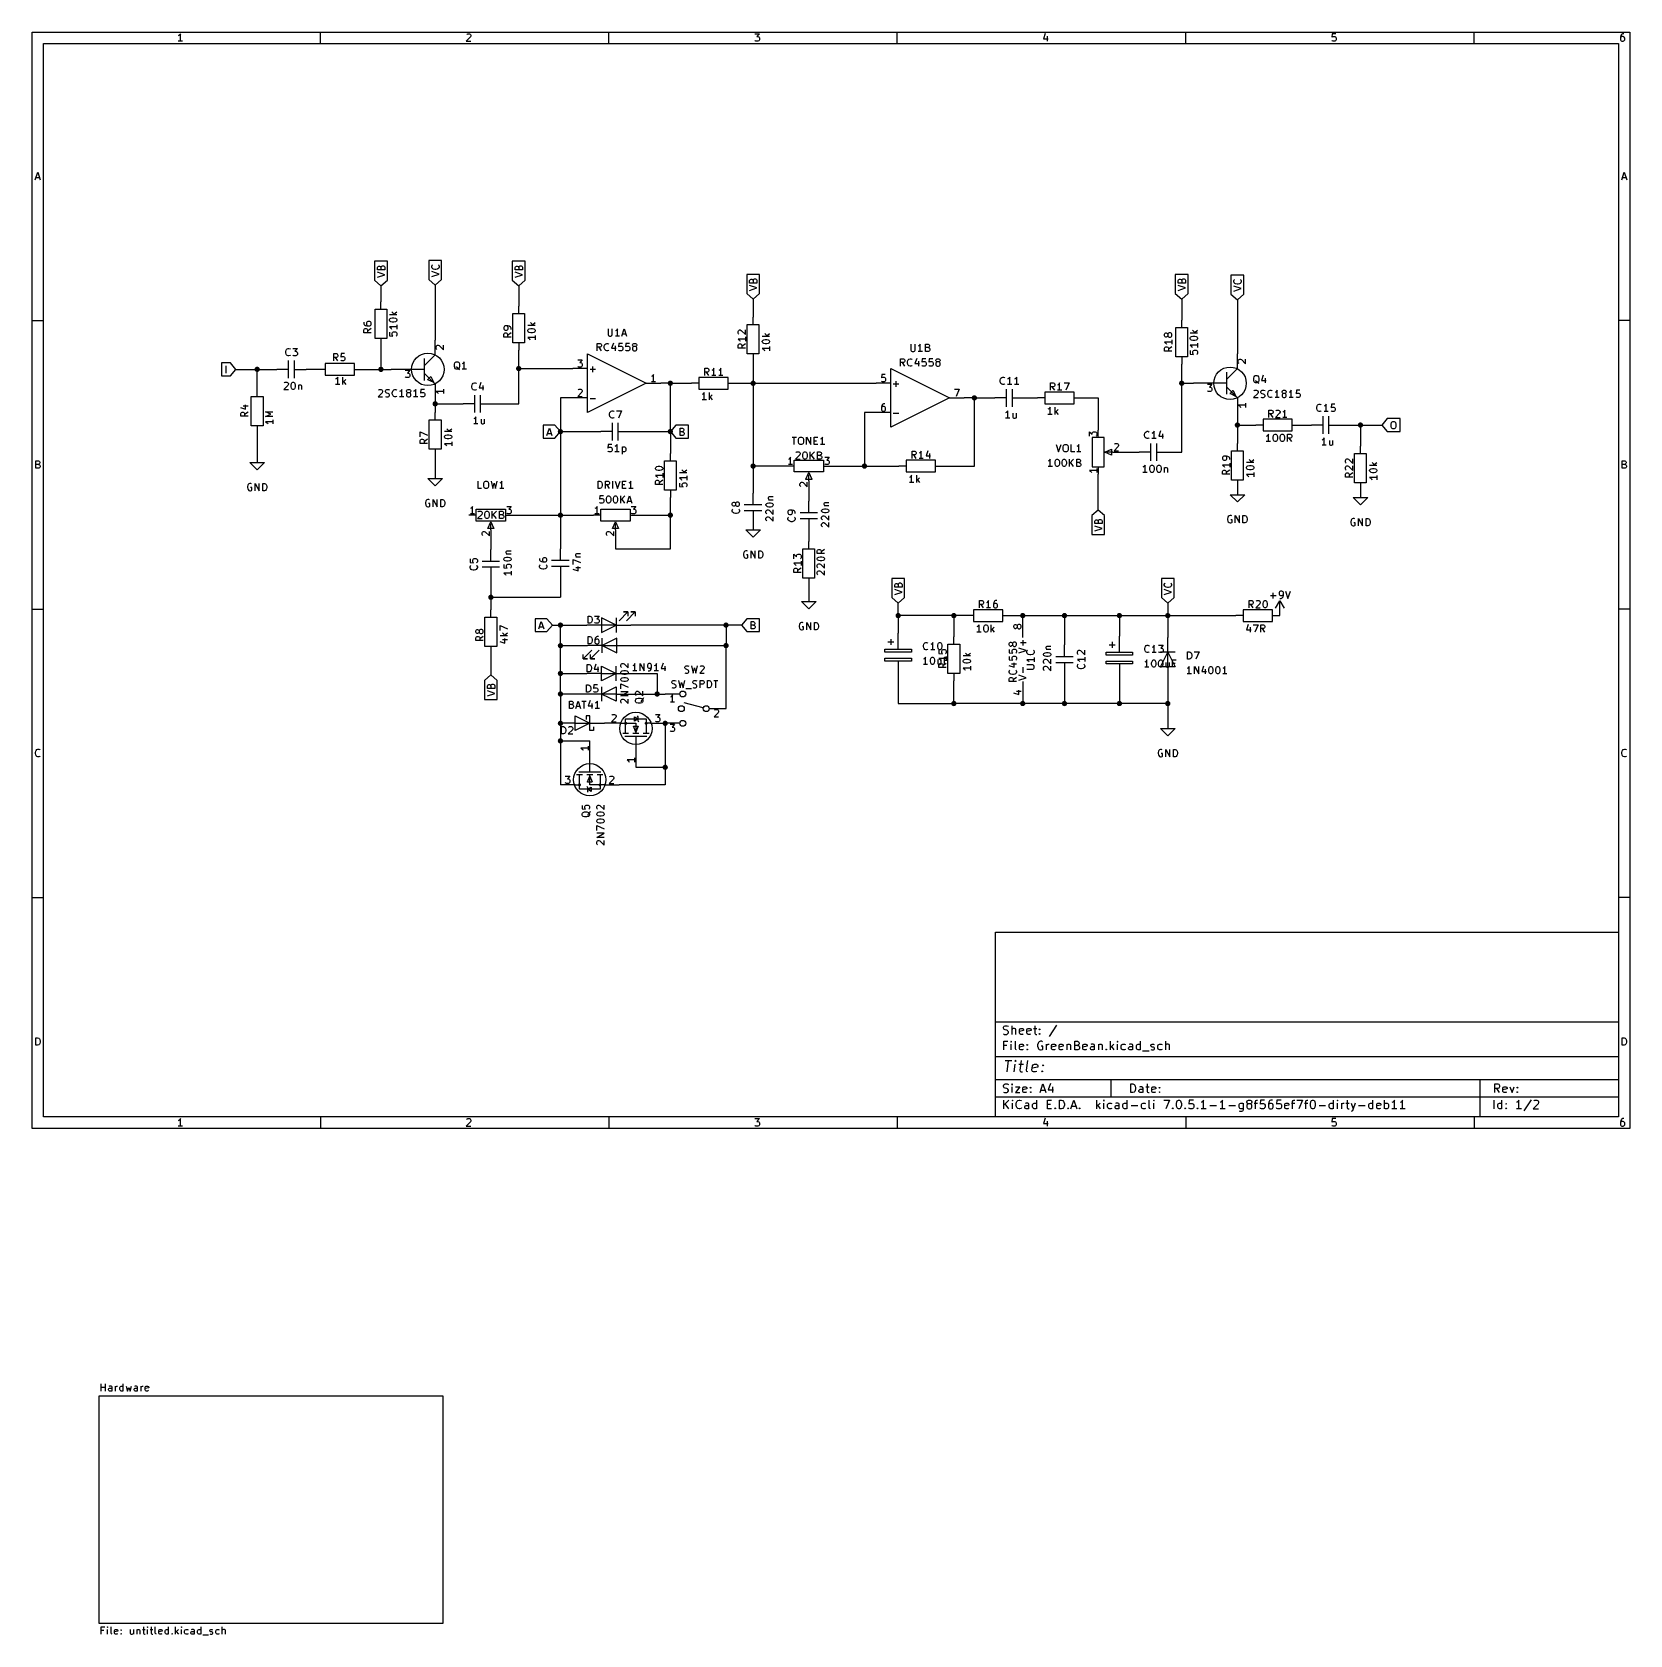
# Model space of a CAD drawing. Extents: x 0.4 to 11.3, y -11.3 to -0.4.
import ezdxf

# ---------------------------------------------------------------- set-up
doc = ezdxf.new("R2010")
doc.units = 0
doc.header["$MEASUREMENT"] = 0
for name, color, linetype in [('BROWN2', 54, 'CONTINUOUS'), ('CYAN2', 4, 'CONTINUOUS'), ('GREEN3', 91, 'CONTINUOUS'), ('LYELLOW', 51, 'CONTINUOUS'), ('RED2', 1, 'CONTINUOUS'), ('RED3', 11, 'CONTINUOUS'), ('WHITE', 7, 'CONTINUOUS')]:
    doc.layers.add(name, color=color, linetype=linetype)

msp = doc.modelspace()

# ---------------------------------------------------------------- linework, layer by layer
at = {"layer": 'BROWN2', "linetype": 'CONTINUOUS'}
for p, q in [((0.86601, -11.3251), (0.86601, -11.2751)), ((0.86601, -11.2751), (0.88982, -11.2751)), ((0.88268, -11.2989), (0.86601, -11.2989)), ((0.90887, -11.2751), (0.90649, -11.2774)), ((0.90649, -11.2774), (0.90887, -11.2798)), ((0.91125, -11.2774), (0.90887, -11.2751)), ((0.90887, -11.2751), (0.90887, -11.2798)), ((0.90887, -11.2798), (0.91125, -11.2774)), ((0.90887, -11.3251), (0.90887, -11.2917)), ((0.93268, -11.3179), (0.93268, -11.2751)), ((0.93506, -11.3227), (0.93268, -11.3179)), ((0.93983, -11.3251), (0.93506, -11.3227)), ((0.95649, -11.2989), (0.95887, -11.2941)), ((0.95649, -11.3179), (0.95649, -11.2989)), ((0.9803, -11.3036), (0.95649, -11.3084)), ((0.95887, -11.3227), (0.95649, -11.3179)), ((0.95887, -11.2941), (0.96363, -11.2917)), ((0.96363, -11.3251), (0.95887, -11.3227)), ((0.96363, -11.2917), (0.97316, -11.2917)), ((0.97316, -11.3251), (0.96363, -11.3251)), ((0.97316, -11.2917), (0.97792, -11.2941)), ((0.97792, -11.3227), (0.97316, -11.3251)), ((0.97792, -11.2941), (0.9803, -11.2989)), ((0.9803, -11.2989), (0.9803, -11.3036)), ((0.99935, -11.2965), (1.00173, -11.2941)), ((1.00173, -11.2989), (0.99935, -11.2965)), ((0.99935, -11.3227), (1.00173, -11.3203)), ((1.00173, -11.3251), (0.99935, -11.3227)), ((1.00173, -11.2941), (1.00411, -11.2965)), ((1.00173, -11.2941), (1.00173, -11.2989)), ((1.00411, -11.2965), (1.00173, -11.2989)), ((1.00173, -11.3203), (1.00411, -11.3227)), ((1.00173, -11.3203), (1.00173, -11.3251)), ((1.00411, -11.3227), (1.00173, -11.3251)), ((1.06363, -11.2917), (1.06363, -11.3179)), ((1.06363, -11.3179), (1.06602, -11.3227)), ((1.06602, -11.3227), (1.07078, -11.3251)), ((1.07078, -11.3251), (1.07792, -11.3251)), ((1.07792, -11.3251), (1.08268, -11.3227)), ((1.08268, -11.3227), (1.08506, -11.3203)), ((1.08506, -11.2917), (1.08506, -11.3251)), ((1.10887, -11.2917), (1.10887, -11.3251)), ((1.10887, -11.2965), (1.11125, -11.2941)), ((1.11125, -11.2941), (1.11602, -11.2917)), ((1.11602, -11.2917), (1.12316, -11.2917)), ((1.12316, -11.2917), (1.12792, -11.2941)), ((1.12792, -11.2941), (1.1303, -11.2989)), ((1.1303, -11.2989), (1.1303, -11.3251)), ((1.14696, -11.2917), (1.16601, -11.2917)), ((1.15411, -11.2751), (1.15411, -11.3179)), ((1.15411, -11.3179), (1.15649, -11.3227)), ((1.15649, -11.3227), (1.16125, -11.3251)), ((1.16125, -11.3251), (1.16601, -11.3251)), ((1.18268, -11.2751), (1.1803, -11.2774)), ((1.1803, -11.2774), (1.18268, -11.2798)), ((1.18506, -11.2774), (1.18268, -11.2751)), ((1.18268, -11.2751), (1.18268, -11.2798)), ((1.18268, -11.2798), (1.18506, -11.2774)), ((1.18268, -11.3251), (1.18268, -11.2917)), ((1.19935, -11.2917), (1.21839, -11.2917)), ((1.20649, -11.2751), (1.20649, -11.3179)), ((1.20649, -11.3179), (1.20887, -11.3227)), ((1.20887, -11.3227), (1.21363, -11.3251)), ((1.21363, -11.3251), (1.21839, -11.3251)), ((1.23506, -11.3179), (1.23506, -11.2751)), ((1.23744, -11.3227), (1.23506, -11.3179)), ((1.2422, -11.3251), (1.23744, -11.3227)), ((1.25887, -11.2989), (1.26125, -11.2941)), ((1.25887, -11.3179), (1.25887, -11.2989)), ((1.28268, -11.3036), (1.25887, -11.3084)), ((1.26125, -11.3227), (1.25887, -11.3179)), ((1.26125, -11.2941), (1.26601, -11.2917)), ((1.26601, -11.3251), (1.26125, -11.3227)), ((1.26601, -11.2917), (1.27554, -11.2917)), ((1.27554, -11.3251), (1.26601, -11.3251)), ((1.27554, -11.2917), (1.2803, -11.2941)), ((1.2803, -11.3227), (1.27554, -11.3251)), ((1.2803, -11.2941), (1.28268, -11.2989)), ((1.28268, -11.2989), (1.28268, -11.3036)), ((1.30173, -11.3013), (1.30411, -11.2965)), ((1.30173, -11.3155), (1.30173, -11.3013)), ((1.30411, -11.3203), (1.30173, -11.3155)), ((1.30411, -11.2965), (1.30649, -11.2941)), ((1.30649, -11.3227), (1.30411, -11.3203)), ((1.30649, -11.2941), (1.31125, -11.2917)), ((1.31125, -11.3251), (1.30649, -11.3227)), ((1.31125, -11.2917), (1.32078, -11.2917)), ((1.32078, -11.3251), (1.31125, -11.3251)), ((1.32078, -11.2917), (1.32554, -11.2941)), ((1.32554, -11.3227), (1.32078, -11.3251)), ((1.32554, -11.3251), (1.32554, -11.2751)), ((1.34696, -11.3227), (1.34934, -11.3203)), ((1.34934, -11.3251), (1.34696, -11.3227)), ((1.34934, -11.3203), (1.35172, -11.3227)), ((1.34934, -11.3203), (1.34934, -11.3251)), ((1.35172, -11.3227), (1.34934, -11.3251)), ((1.37315, -11.3251), (1.37315, -11.2751)), ((1.3922, -11.2917), (1.37315, -11.3108)), ((1.37792, -11.306), (1.3922, -11.3251)), ((1.41363, -11.2751), (1.41125, -11.2774)), ((1.41125, -11.2774), (1.41363, -11.2798)), ((1.41601, -11.2774), (1.41363, -11.2751)), ((1.41363, -11.2751), (1.41363, -11.2798)), ((1.41363, -11.2798), (1.41601, -11.2774)), ((1.41363, -11.3251), (1.41363, -11.2917)), ((1.43506, -11.3013), (1.43744, -11.2965)), ((1.43506, -11.3155), (1.43506, -11.3013)), ((1.43744, -11.3203), (1.43506, -11.3155)), ((1.43744, -11.2965), (1.43982, -11.2941)), ((1.43982, -11.3227), (1.43744, -11.3203)), ((1.43982, -11.2941), (1.44459, -11.2917)), ((1.44459, -11.3251), (1.43982, -11.3227)), ((1.44459, -11.2917), (1.45411, -11.2917)), ((1.45411, -11.3251), (1.44459, -11.3251)), ((1.45411, -11.2917), (1.45887, -11.2941)), ((1.45887, -11.3227), (1.45411, -11.3251)), ((1.47792, -11.3132), (1.4803, -11.3084)), ((1.47792, -11.3179), (1.47792, -11.3132)), ((1.4803, -11.3227), (1.47792, -11.3179)), ((1.48506, -11.2917), (1.4803, -11.2941)), ((1.4803, -11.3084), (1.48506, -11.306)), ((1.48506, -11.3251), (1.4803, -11.3227)), ((1.49459, -11.2917), (1.48506, -11.2917)), ((1.48506, -11.306), (1.49697, -11.306)), ((1.49697, -11.3251), (1.48506, -11.3251)), ((1.49935, -11.2941), (1.49459, -11.2917)), ((1.49697, -11.306), (1.50173, -11.3036)), ((1.50173, -11.3227), (1.49697, -11.3251)), ((1.50173, -11.2989), (1.49935, -11.2941)), ((1.50173, -11.3251), (1.50173, -11.2989)), ((1.52316, -11.3013), (1.52554, -11.2965)), ((1.52316, -11.3155), (1.52316, -11.3013)), ((1.52554, -11.3203), (1.52316, -11.3155)), ((1.52554, -11.2965), (1.52792, -11.2941)), ((1.52792, -11.3227), (1.52554, -11.3203)), ((1.52792, -11.2941), (1.53268, -11.2917)), ((1.53268, -11.3251), (1.52792, -11.3227)), ((1.53268, -11.2917), (1.5422, -11.2917)), ((1.5422, -11.3251), (1.53268, -11.3251)), ((1.5422, -11.2917), (1.54696, -11.2941)), ((1.54696, -11.3227), (1.5422, -11.3251)), ((1.54696, -11.3251), (1.54696, -11.2751)), ((1.55887, -11.3298), (1.59696, -11.3298)), ((1.60649, -11.2989), (1.60887, -11.2941)), ((1.60649, -11.3013), (1.60649, -11.2989)), ((1.60887, -11.306), (1.60649, -11.3013)), ((1.60649, -11.3227), (1.61125, -11.3251)), ((1.60887, -11.2941), (1.61363, -11.2917)), ((1.61363, -11.3084), (1.60887, -11.306)), ((1.61125, -11.3251), (1.62077, -11.3251)), ((1.61363, -11.2917), (1.62077, -11.2917)), ((1.62077, -11.3084), (1.61363, -11.3084)), ((1.62077, -11.2917), (1.62554, -11.2941)), ((1.62554, -11.3108), (1.62077, -11.3084)), ((1.62077, -11.3251), (1.62554, -11.3227)), ((1.62791, -11.3155), (1.62554, -11.3108)), ((1.62554, -11.3227), (1.62791, -11.3179)), ((1.62791, -11.3179), (1.62791, -11.3155)), ((1.64696, -11.3013), (1.64934, -11.2965)), ((1.64696, -11.3155), (1.64696, -11.3013)), ((1.64934, -11.3203), (1.64696, -11.3155)), ((1.64934, -11.2965), (1.65172, -11.2941)), ((1.65172, -11.3227), (1.64934, -11.3203)), ((1.65172, -11.2941), (1.65649, -11.2917)), ((1.65649, -11.3251), (1.65172, -11.3227)), ((1.65649, -11.2917), (1.66601, -11.2917)), ((1.66601, -11.3251), (1.65649, -11.3251)), ((1.66601, -11.2917), (1.67077, -11.2941)), ((1.67077, -11.3227), (1.66601, -11.3251)), ((1.6922, -11.3251), (1.6922, -11.2751)), ((1.69458, -11.2941), (1.6922, -11.2965)), ((1.69935, -11.2917), (1.69458, -11.2941)), ((1.70649, -11.2917), (1.69935, -11.2917)), ((1.71125, -11.2941), (1.70649, -11.2917)), ((1.71363, -11.2989), (1.71125, -11.2941)), ((1.71363, -11.3251), (1.71363, -11.2989))]:
    msp.add_line(p, q, dxfattribs=at)
at = {"layer": 'CYAN2', "linetype": 'CONTINUOUS'}
for p, q in [((2.6578, -2.37385), (2.6578, -2.38337)), ((2.6578, -2.37385), (2.6578, -2.38337)), ((2.6578, -2.38337), (2.66019, -2.38813)), ((2.6578, -2.38337), (2.66019, -2.38813)), ((2.66019, -2.38813), (2.66257, -2.39051)), ((2.66019, -2.38813), (2.66257, -2.39051)), ((2.66257, -2.39051), (2.66971, -2.39528)), ((2.66257, -2.39051), (2.66971, -2.39528)), ((2.66971, -2.39528), (2.67923, -2.39765)), ((2.66971, -2.39528), (2.67923, -2.39765)), ((2.67923, -2.37385), (2.67685, -2.37861)), ((2.67923, -2.37385), (2.67685, -2.37861)), ((2.67685, -2.37861), (2.67685, -2.38813)), ((2.67685, -2.37861), (2.67685, -2.38813)), ((2.67685, -2.38813), (2.67923, -2.39289)), ((2.67685, -2.38813), (2.67923, -2.39289)), ((2.68161, -2.37146), (2.67923, -2.37385)), ((2.68161, -2.37146), (2.67923, -2.37385)), ((2.67923, -2.39289), (2.68161, -2.39528)), ((2.67923, -2.39289), (2.68161, -2.39528)), ((2.67923, -2.39765), (2.69828, -2.39765)), ((2.67923, -2.39765), (2.69828, -2.39765)), ((2.68637, -2.36908), (2.68161, -2.37146)), ((2.68637, -2.36908), (2.68161, -2.37146)), ((2.68161, -2.39528), (2.68637, -2.39765)), ((2.68161, -2.39528), (2.68637, -2.39765)), ((2.69828, -2.36908), (2.68637, -2.36908)), ((2.69828, -2.36908), (2.68637, -2.36908)), ((2.70304, -2.37146), (2.69828, -2.36908)), ((2.70304, -2.37146), (2.69828, -2.36908)), ((2.69828, -2.39765), (2.70304, -2.39528)), ((2.69828, -2.39765), (2.70304, -2.39528)), ((2.70543, -2.37385), (2.70304, -2.37146)), ((2.70543, -2.37385), (2.70304, -2.37146)), ((2.70304, -2.39528), (2.70543, -2.39289)), ((2.70304, -2.39528), (2.70543, -2.39289)), ((2.7078, -2.37861), (2.70543, -2.37385)), ((2.7078, -2.37861), (2.70543, -2.37385)), ((2.70543, -2.39289), (2.7078, -2.38813)), ((2.70543, -2.39289), (2.7078, -2.38813)), ((2.7078, -2.38813), (2.7078, -2.37861)), ((2.7078, -2.38813), (2.7078, -2.37861)), ((2.8828, -2.32243), (2.8328, -2.32243)), ((2.8828, -2.32243), (2.8328, -2.32243)), ((2.8328, -2.35576), (2.83519, -2.351)), ((2.8328, -2.35576), (2.83519, -2.351)), ((2.8328, -2.36052), (2.8328, -2.35576)), ((2.8328, -2.36052), (2.8328, -2.35576)), ((2.83519, -2.36528), (2.8328, -2.36052)), ((2.83519, -2.36528), (2.8328, -2.36052)), ((2.8828, -2.40576), (2.8328, -2.40576)), ((2.8328, -2.40576), (2.83995, -2.41052)), ((2.8828, -2.40576), (2.8328, -2.40576)), ((2.8328, -2.40576), (2.83995, -2.41052)), ((2.83519, -2.351), (2.83757, -2.34861)), ((2.83519, -2.351), (2.83757, -2.34861)), ((2.83757, -2.36766), (2.83519, -2.36528)), ((2.83757, -2.36766), (2.83519, -2.36528)), ((2.83757, -2.34861), (2.84233, -2.34623)), ((2.83757, -2.34861), (2.84233, -2.34623)), ((2.84233, -2.37004), (2.83757, -2.36766)), ((2.84233, -2.37004), (2.83757, -2.36766)), ((2.84233, -2.34623), (2.85185, -2.34385)), ((2.84233, -2.34623), (2.85185, -2.34385)), ((2.85185, -2.37242), (2.84233, -2.37004)), ((2.85185, -2.37242), (2.84233, -2.37004)), ((2.84947, -2.30338), (2.86852, -2.32243)), ((2.84947, -2.30338), (2.86852, -2.32243)), ((2.85185, -2.34385), (2.86376, -2.34385)), ((2.85185, -2.34385), (2.86376, -2.34385)), ((2.86376, -2.37242), (2.85185, -2.37242)), ((2.86376, -2.37242), (2.85185, -2.37242)), ((2.86376, -2.31766), (2.8828, -2.30338)), ((2.86376, -2.31766), (2.8828, -2.30338)), ((2.86376, -2.34385), (2.87328, -2.34623)), ((2.86376, -2.34385), (2.87328, -2.34623)), ((2.87328, -2.37004), (2.86376, -2.37242)), ((2.87328, -2.37004), (2.86376, -2.37242)), ((2.87328, -2.34623), (2.87804, -2.34861)), ((2.87328, -2.34623), (2.87804, -2.34861)), ((2.87804, -2.36766), (2.87328, -2.37004)), ((2.87804, -2.36766), (2.87328, -2.37004)), ((2.87804, -2.34861), (2.88043, -2.351)), ((2.87804, -2.34861), (2.88043, -2.351)), ((2.88043, -2.36528), (2.87804, -2.36766)), ((2.88043, -2.36528), (2.87804, -2.36766)), ((2.88043, -2.351), (2.8828, -2.35576)), ((2.88043, -2.351), (2.8828, -2.35576)), ((2.8828, -2.36052), (2.88043, -2.36528)), ((2.8828, -2.36052), (2.88043, -2.36528)), ((2.8828, -2.35576), (2.8828, -2.36052)), ((2.8828, -2.35576), (2.8828, -2.36052)), ((2.8828, -2.39147), (2.8828, -2.42004)), ((2.8828, -2.39147), (2.8828, -2.42004)), ((3.61519, -2.40385), (3.6128, -2.40861)), ((3.61757, -2.40146), (3.61519, -2.40385)), ((3.62233, -2.39908), (3.61757, -2.40146)), ((3.64137, -2.39908), (3.62233, -2.39908)), ((3.639, -2.40146), (3.63423, -2.39908)), ((3.64137, -2.40385), (3.639, -2.40146)), ((3.6509, -2.40146), (3.64137, -2.39908)), ((3.64376, -2.40861), (3.64137, -2.40385)), ((3.65804, -2.40623), (3.6509, -2.40146)), ((3.8278, -2.39504), (3.7778, -2.39504)), ((3.79447, -2.37599), (3.81352, -2.39504)), ((3.80876, -2.39028), (3.8278, -2.37599)), ((2.6578, -2.42623), (2.66019, -2.42146)), ((2.6578, -2.42623), (2.66019, -2.42146)), ((2.6578, -2.44528), (2.6578, -2.42623)), ((2.6578, -2.44528), (2.6578, -2.42623)), ((2.7078, -2.44528), (2.6578, -2.44528)), ((2.7078, -2.44528), (2.6578, -2.44528)), ((2.66019, -2.42146), (2.66257, -2.41908)), ((2.66019, -2.42146), (2.66257, -2.41908)), ((2.66257, -2.41908), (2.66733, -2.4167)), ((2.66257, -2.41908), (2.66733, -2.4167)), ((2.66733, -2.4167), (2.67447, -2.4167)), ((2.66733, -2.4167), (2.67447, -2.4167)), ((2.67447, -2.4167), (2.67923, -2.41908)), ((2.67447, -2.4167), (2.67923, -2.41908)), ((2.67923, -2.41908), (2.68161, -2.42146)), ((2.67923, -2.41908), (2.68161, -2.42146)), ((2.68161, -2.42146), (2.684, -2.42623)), ((2.68161, -2.42146), (2.684, -2.42623)), ((2.7078, -2.4167), (2.684, -2.43337)), ((2.7078, -2.4167), (2.684, -2.43337)), ((2.684, -2.42623), (2.684, -2.44528)), ((2.684, -2.42623), (2.684, -2.44528)), ((2.8328, -2.44147), (2.8328, -2.46528)), ((2.8328, -2.44147), (2.8328, -2.46528)), ((2.8328, -2.46528), (2.85661, -2.46766)), ((2.8328, -2.46528), (2.85661, -2.46766)), ((2.83995, -2.41052), (2.84471, -2.41528)), ((2.83995, -2.41052), (2.84471, -2.41528)), ((2.84471, -2.41528), (2.84709, -2.42004)), ((2.84471, -2.41528), (2.84709, -2.42004)), ((2.85185, -2.44861), (2.85423, -2.44385)), ((2.85185, -2.44861), (2.85423, -2.44385)), ((2.85185, -2.46052), (2.85185, -2.44861)), ((2.85185, -2.46052), (2.85185, -2.44861)), ((2.85423, -2.46528), (2.85185, -2.46052)), ((2.85423, -2.46528), (2.85185, -2.46052)), ((2.85423, -2.44385), (2.85661, -2.44147)), ((2.85423, -2.44385), (2.85661, -2.44147)), ((2.85661, -2.46766), (2.85423, -2.46528)), ((2.85661, -2.46766), (2.85423, -2.46528)), ((2.85661, -2.44147), (2.86137, -2.43909)), ((2.85661, -2.44147), (2.86137, -2.43909)), ((2.86137, -2.43909), (2.87328, -2.43909)), ((2.86137, -2.43909), (2.87328, -2.43909)), ((2.87328, -2.43909), (2.87804, -2.44147)), ((2.87328, -2.43909), (2.87804, -2.44147)), ((2.87804, -2.44147), (2.88043, -2.44385)), ((2.87804, -2.44147), (2.88043, -2.44385)), ((2.88043, -2.46528), (2.87804, -2.46766)), ((2.88043, -2.46528), (2.87804, -2.46766)), ((2.88043, -2.44385), (2.8828, -2.44861)), ((2.88043, -2.44385), (2.8828, -2.44861)), ((2.8828, -2.46052), (2.88043, -2.46528)), ((2.8828, -2.46052), (2.88043, -2.46528)), ((2.8828, -2.44861), (2.8828, -2.46052)), ((2.8828, -2.44861), (2.8828, -2.46052)), ((3.6128, -2.40861), (3.6128, -2.41813)), ((3.6128, -2.41813), (3.61519, -2.42289)), ((3.6128, -2.45623), (3.61519, -2.45146)), ((3.6128, -2.47528), (3.6128, -2.45623)), ((3.6628, -2.47528), (3.6128, -2.47528)), ((3.61519, -2.42289), (3.61757, -2.42528)), ((3.61519, -2.45146), (3.61757, -2.44908)), ((3.61757, -2.42528), (3.62233, -2.42765)), ((3.61757, -2.44908), (3.62233, -2.4467)), ((3.62233, -2.42765), (3.63423, -2.42765)), ((3.62233, -2.4467), (3.62947, -2.4467)), ((3.62947, -2.4467), (3.63423, -2.44908)), ((3.63423, -2.42765), (3.639, -2.42528)), ((3.63423, -2.44908), (3.63661, -2.45146)), ((3.63661, -2.45146), (3.639, -2.45623)), ((3.639, -2.42528), (3.64137, -2.42289)), ((3.6628, -2.4467), (3.639, -2.46337)), ((3.639, -2.45623), (3.639, -2.47528)), ((3.64137, -2.42289), (3.64376, -2.41813)), ((3.64376, -2.41813), (3.64376, -2.40861)), ((3.66043, -2.40861), (3.65804, -2.40623)), ((3.6628, -2.41337), (3.66043, -2.40861)), ((3.6628, -2.42289), (3.6628, -2.41337)), ((3.7778, -2.42837), (3.78019, -2.42361)), ((3.7778, -2.43313), (3.7778, -2.42837)), ((3.78019, -2.43789), (3.7778, -2.43313)), ((3.8278, -2.47837), (3.7778, -2.47837)), ((3.7778, -2.47837), (3.78495, -2.48313)), ((3.78019, -2.42361), (3.78257, -2.42123)), ((3.78257, -2.44028), (3.78019, -2.43789)), ((3.78257, -2.42123), (3.78733, -2.41885)), ((3.78733, -2.44266), (3.78257, -2.44028)), ((3.78495, -2.48313), (3.78971, -2.48789)), ((3.78733, -2.41885), (3.79685, -2.41646)), ((3.79685, -2.44504), (3.78733, -2.44266)), ((3.78971, -2.48789), (3.79209, -2.49265)), ((3.79685, -2.41646), (3.80876, -2.41646)), ((3.80876, -2.44504), (3.79685, -2.44504)), ((3.80876, -2.41646), (3.81828, -2.41885)), ((3.81828, -2.44266), (3.80876, -2.44504)), ((3.81828, -2.41885), (3.82304, -2.42123)), ((3.82304, -2.44028), (3.81828, -2.44266)), ((3.82304, -2.42123), (3.82543, -2.42361)), ((3.82543, -2.43789), (3.82304, -2.44028)), ((3.82543, -2.42361), (3.8278, -2.42837)), ((3.8278, -2.43313), (3.82543, -2.43789)), ((3.8278, -2.42837), (3.8278, -2.43313)), ((3.8278, -2.46408), (3.8278, -2.49265)), ((4.32547, -2.4178), (4.32547, -2.45828)), ((4.32547, -2.4178), (4.32547, -2.45828)), ((4.32547, -2.45828), (4.32785, -2.46304)), ((4.32547, -2.45828), (4.32785, -2.46304)), ((4.32785, -2.46304), (4.33024, -2.46543)), ((4.32785, -2.46304), (4.33024, -2.46543)), ((4.33024, -2.46543), (4.335, -2.4678)), ((4.33024, -2.46543), (4.335, -2.4678)), ((4.335, -2.4678), (4.34452, -2.4678)), ((4.335, -2.4678), (4.34452, -2.4678)), ((4.34452, -2.4678), (4.34928, -2.46543)), ((4.34452, -2.4678), (4.34928, -2.46543)), ((4.34928, -2.46543), (4.35167, -2.46304)), ((4.34928, -2.46543), (4.35167, -2.46304)), ((4.35167, -2.46304), (4.35404, -2.45828)), ((4.35167, -2.46304), (4.35404, -2.45828)), ((4.35404, -2.45828), (4.35404, -2.4178)), ((4.35404, -2.45828), (4.35404, -2.4178)), ((4.38024, -2.42971), (4.37548, -2.43209)), ((4.38024, -2.42971), (4.37548, -2.43209)), ((4.40405, -2.4678), (4.37548, -2.4678)), ((4.40405, -2.4678), (4.37548, -2.4678)), ((4.385, -2.42495), (4.38024, -2.42971)), ((4.385, -2.42495), (4.38024, -2.42971)), ((4.38976, -2.4178), (4.385, -2.42495)), ((4.38976, -2.4178), (4.385, -2.42495)), ((4.38976, -2.4678), (4.38976, -2.4178)), ((4.38976, -2.4678), (4.38976, -2.4178)), ((4.41833, -2.4678), (4.435, -2.4178)), ((4.41833, -2.4678), (4.435, -2.4178)), ((4.42309, -2.45352), (4.4469, -2.45352)), ((4.42309, -2.45352), (4.4469, -2.45352)), ((4.435, -2.4178), (4.45167, -2.4678)), ((4.435, -2.4178), (4.45167, -2.4678)), ((5.2128, -2.43599), (5.21519, -2.43123)), ((5.2128, -2.4479), (5.2128, -2.43599)), ((5.21519, -2.45266), (5.2128, -2.4479)), ((5.2628, -2.48837), (5.2128, -2.48837)), ((5.2128, -2.48837), (5.21995, -2.49313)), ((5.21519, -2.43123), (5.21757, -2.42885)), ((5.21757, -2.45504), (5.21519, -2.45266)), ((5.21757, -2.42885), (5.22233, -2.42647)), ((5.21995, -2.49313), (5.22471, -2.4979)), ((5.22233, -2.42647), (5.22709, -2.42647)), ((5.22471, -2.4979), (5.22709, -2.50266)), ((5.22709, -2.42647), (5.23423, -2.42885)), ((5.23423, -2.42885), (5.2628, -2.45742)), ((5.2628, -2.45742), (5.2628, -2.42647)), ((5.2628, -2.47409), (5.2628, -2.50266)), ((5.4278, -2.47004), (5.3778, -2.47004)), ((5.3778, -2.50337), (5.38019, -2.49861)), ((5.3778, -2.50813), (5.3778, -2.50337)), ((5.38019, -2.51289), (5.3778, -2.50813)), ((5.38019, -2.49861), (5.38257, -2.49623)), ((5.38257, -2.51528), (5.38019, -2.51289)), ((5.38257, -2.49623), (5.38733, -2.49385)), ((5.38733, -2.51766), (5.38257, -2.51528)), ((5.38733, -2.49385), (5.39685, -2.49146)), ((5.39447, -2.45099), (5.41352, -2.47004)), ((5.39685, -2.49146), (5.40876, -2.49146)), ((5.40876, -2.46528), (5.4278, -2.45099)), ((5.40876, -2.49146), (5.41828, -2.49385)), ((5.41828, -2.49385), (5.42304, -2.49623)), ((5.42304, -2.51528), (5.41828, -2.51766)), ((5.42304, -2.49623), (5.42543, -2.49861)), ((5.42543, -2.51289), (5.42304, -2.51528)), ((5.42543, -2.49861), (5.4278, -2.50337)), ((5.4278, -2.50813), (5.42543, -2.51289)), ((5.4278, -2.50337), (5.4278, -2.50813)), ((8.1228, -2.45599), (8.12519, -2.45123)), ((8.1228, -2.45599), (8.12519, -2.45123)), ((8.1228, -2.46552), (8.1228, -2.45599)), ((8.1228, -2.46552), (8.1228, -2.45599)), ((8.12519, -2.47028), (8.1228, -2.46552)), ((8.12519, -2.47028), (8.1228, -2.46552)), ((8.1728, -2.50837), (8.1228, -2.50837)), ((8.1228, -2.50837), (8.12995, -2.51313)), ((8.1728, -2.50837), (8.1228, -2.50837)), ((8.1228, -2.50837), (8.12995, -2.51313)), ((8.12519, -2.45123), (8.12757, -2.44885)), ((8.12519, -2.45123), (8.12757, -2.44885)), ((8.12757, -2.47266), (8.12519, -2.47028)), ((8.12757, -2.47266), (8.12519, -2.47028)), ((8.12757, -2.44885), (8.13233, -2.44647)), ((8.12757, -2.44885), (8.13233, -2.44647)), ((8.13233, -2.47504), (8.12757, -2.47266)), ((8.13233, -2.47504), (8.12757, -2.47266)), ((8.12995, -2.51313), (8.13471, -2.5179)), ((8.12995, -2.51313), (8.13471, -2.5179)), ((8.13233, -2.44647), (8.13471, -2.44647)), ((8.13233, -2.44647), (8.13471, -2.44647)), ((8.13471, -2.47504), (8.13233, -2.47504)), ((8.13471, -2.47504), (8.13233, -2.47504)), ((8.13471, -2.44647), (8.13947, -2.44885)), ((8.13471, -2.44647), (8.13947, -2.44885)), ((8.13947, -2.47266), (8.13471, -2.47504)), ((8.13947, -2.47266), (8.13471, -2.47504)), ((8.13947, -2.44885), (8.14185, -2.45123)), ((8.13947, -2.44885), (8.14185, -2.45123)), ((8.14185, -2.47028), (8.13947, -2.47266)), ((8.14185, -2.47028), (8.13947, -2.47266)), ((8.14185, -2.45123), (8.14423, -2.45599)), ((8.14185, -2.45123), (8.14423, -2.45599)), ((8.14423, -2.46552), (8.14185, -2.47028)), ((8.14423, -2.46552), (8.14185, -2.47028)), ((8.14661, -2.45123), (8.14423, -2.45599)), ((8.14661, -2.45123), (8.14423, -2.45599)), ((8.14423, -2.45599), (8.14423, -2.46552)), ((8.14423, -2.45599), (8.14423, -2.46552)), ((8.14423, -2.46552), (8.14661, -2.47028)), ((8.14423, -2.46552), (8.14661, -2.47028)), ((8.149, -2.44885), (8.14661, -2.45123)), ((8.149, -2.44885), (8.14661, -2.45123)), ((8.14661, -2.47028), (8.149, -2.47266)), ((8.14661, -2.47028), (8.149, -2.47266)), ((8.15376, -2.44647), (8.149, -2.44885)), ((8.15376, -2.44647), (8.149, -2.44885)), ((8.149, -2.47266), (8.15376, -2.47504)), ((8.149, -2.47266), (8.15376, -2.47504)), ((8.16328, -2.44647), (8.15376, -2.44647)), ((8.16328, -2.44647), (8.15376, -2.44647)), ((8.15376, -2.47504), (8.16328, -2.47504)), ((8.15376, -2.47504), (8.16328, -2.47504)), ((8.16804, -2.44885), (8.16328, -2.44647)), ((8.16804, -2.44885), (8.16328, -2.44647)), ((8.16328, -2.47504), (8.16804, -2.47266)), ((8.16328, -2.47504), (8.16804, -2.47266)), ((8.17043, -2.45123), (8.16804, -2.44885)), ((8.17043, -2.45123), (8.16804, -2.44885)), ((8.16804, -2.47266), (8.17043, -2.47028)), ((8.16804, -2.47266), (8.17043, -2.47028)), ((8.1728, -2.45599), (8.17043, -2.45123)), ((8.1728, -2.45599), (8.17043, -2.45123)), ((8.17043, -2.47028), (8.1728, -2.46552)), ((8.17043, -2.47028), (8.1728, -2.46552)), ((8.1728, -2.46552), (8.1728, -2.45599)), ((8.1728, -2.46552), (8.1728, -2.45599)), ((8.1728, -2.49409), (8.1728, -2.52266)), ((8.1728, -2.49409), (8.1728, -2.52266)), ((8.3478, -2.44743), (8.2978, -2.44743)), ((8.3478, -2.44743), (8.2978, -2.44743)), ((8.2978, -2.48076), (8.30019, -2.476)), ((8.2978, -2.48076), (8.30019, -2.476)), ((8.2978, -2.48552), (8.2978, -2.48076)), ((8.2978, -2.48552), (8.2978, -2.48076)), ((8.30019, -2.49028), (8.2978, -2.48552)), ((8.30019, -2.49028), (8.2978, -2.48552)), ((8.30019, -2.476), (8.30257, -2.47361)), ((8.30019, -2.476), (8.30257, -2.47361)), ((8.30257, -2.49266), (8.30019, -2.49028)), ((8.30257, -2.49266), (8.30019, -2.49028)), ((8.30257, -2.47361), (8.30733, -2.47123)), ((8.30257, -2.47361), (8.30733, -2.47123)), ((8.30733, -2.49504), (8.30257, -2.49266)), ((8.30733, -2.49504), (8.30257, -2.49266)), ((8.30733, -2.47123), (8.31685, -2.46885)), ((8.30733, -2.47123), (8.31685, -2.46885)), ((8.31685, -2.49742), (8.30733, -2.49504)), ((8.31685, -2.49742), (8.30733, -2.49504)), ((8.31447, -2.42838), (8.33352, -2.44743)), ((8.31447, -2.42838), (8.33352, -2.44743)), ((8.31685, -2.46885), (8.32876, -2.46885)), ((8.31685, -2.46885), (8.32876, -2.46885)), ((8.32876, -2.49742), (8.31685, -2.49742)), ((8.32876, -2.49742), (8.31685, -2.49742)), ((8.32876, -2.44266), (8.3478, -2.42838)), ((8.32876, -2.44266), (8.3478, -2.42838)), ((8.32876, -2.46885), (8.33828, -2.47123)), ((8.32876, -2.46885), (8.33828, -2.47123)), ((8.33828, -2.49504), (8.32876, -2.49742)), ((8.33828, -2.49504), (8.32876, -2.49742)), ((8.33828, -2.47123), (8.34304, -2.47361)), ((8.33828, -2.47123), (8.34304, -2.47361)), ((8.34304, -2.49266), (8.33828, -2.49504)), ((8.34304, -2.49266), (8.33828, -2.49504)), ((8.34304, -2.47361), (8.34543, -2.476)), ((8.34304, -2.47361), (8.34543, -2.476)), ((8.34543, -2.49028), (8.34304, -2.49266)), ((8.34543, -2.49028), (8.34304, -2.49266)), ((8.34543, -2.476), (8.3478, -2.48076)), ((8.34543, -2.476), (8.3478, -2.48076)), ((8.3478, -2.48552), (8.34543, -2.49028)), ((8.3478, -2.48552), (8.34543, -2.49028)), ((8.3478, -2.48076), (8.3478, -2.48552)), ((8.3478, -2.48076), (8.3478, -2.48552)), ((2.12571, -2.57423), (2.12809, -2.56471)), ((2.12571, -2.58137), (2.12571, -2.57423)), ((2.12809, -2.5909), (2.12571, -2.58137)), ((2.12809, -2.56471), (2.13047, -2.55995)), ((2.13047, -2.59566), (2.12809, -2.5909)), ((2.13047, -2.55995), (2.13524, -2.55519)), ((2.13524, -2.60043), (2.13047, -2.59566)), ((2.13524, -2.55519), (2.14238, -2.5528)), ((2.14238, -2.6028), (2.13524, -2.60043)), ((2.14238, -2.5528), (2.14714, -2.5528)), ((2.14714, -2.6028), (2.14238, -2.6028)), ((2.14714, -2.5528), (2.15428, -2.55519)), ((2.15428, -2.60043), (2.14714, -2.6028)), ((2.15428, -2.55519), (2.15666, -2.55757)), ((2.15666, -2.59804), (2.15428, -2.60043)), ((2.17333, -2.5528), (2.20428, -2.5528)), ((2.17571, -2.60043), (2.17333, -2.59804)), ((2.18047, -2.6028), (2.17571, -2.60043)), ((2.19476, -2.6028), (2.18047, -2.6028)), ((2.20428, -2.5528), (2.18761, -2.57185)), ((2.18761, -2.57185), (2.19476, -2.57185)), ((2.19476, -2.57185), (2.19952, -2.57423)), ((2.19952, -2.60043), (2.19476, -2.6028)), ((2.19952, -2.57423), (2.2019, -2.57661)), ((2.2019, -2.59804), (2.19952, -2.60043)), ((2.2019, -2.57661), (2.20428, -2.58137)), ((2.20428, -2.59328), (2.2019, -2.59804)), ((2.20428, -2.58137), (2.20428, -2.59328)), ((2.45309, -2.6378), (2.45309, -2.5878)), ((2.45309, -2.5878), (2.47214, -2.5878)), ((2.47214, -2.614), (2.45309, -2.614)), ((2.48167, -2.6378), (2.465, -2.614)), ((2.47214, -2.5878), (2.47691, -2.59019)), ((2.47691, -2.61161), (2.47214, -2.614)), ((2.47691, -2.59019), (2.47929, -2.59257)), ((2.47929, -2.60923), (2.47691, -2.61161)), ((2.47929, -2.59257), (2.48167, -2.59733)), ((2.48167, -2.60447), (2.47929, -2.60923)), ((2.48167, -2.59733), (2.48167, -2.60447)), ((2.50309, -2.5878), (2.50072, -2.61161)), ((2.50072, -2.61161), (2.50309, -2.60923)), ((2.52691, -2.5878), (2.50309, -2.5878)), ((2.50309, -2.60923), (2.50786, -2.60685)), ((2.50786, -2.60685), (2.51976, -2.60685)), ((2.51976, -2.60685), (2.52452, -2.60923)), ((2.52452, -2.60923), (2.52691, -2.61161)), ((2.52691, -2.61161), (2.52929, -2.61637)), ((2.52929, -2.61637), (2.52929, -2.62828)), ((4.25167, -2.5678), (4.25167, -2.5178)), ((4.25167, -2.5178), (4.27071, -2.5178)), ((4.25167, -2.5678), (4.25167, -2.5178)), ((4.25167, -2.5178), (4.27071, -2.5178)), ((4.27071, -2.544), (4.25167, -2.544)), ((4.27071, -2.544), (4.25167, -2.544)), ((4.28024, -2.5678), (4.26357, -2.544)), ((4.28024, -2.5678), (4.26357, -2.544)), ((4.27071, -2.5178), (4.27548, -2.52019)), ((4.27071, -2.5178), (4.27548, -2.52019)), ((4.27548, -2.54161), (4.27071, -2.544)), ((4.27548, -2.54161), (4.27071, -2.544)), ((4.27548, -2.52019), (4.27786, -2.52257)), ((4.27548, -2.52019), (4.27786, -2.52257)), ((4.27786, -2.53923), (4.27548, -2.54161)), ((4.27786, -2.53923), (4.27548, -2.54161)), ((4.27786, -2.52257), (4.28024, -2.52733)), ((4.27786, -2.52257), (4.28024, -2.52733)), ((4.28024, -2.53447), (4.27786, -2.53923)), ((4.28024, -2.53447), (4.27786, -2.53923)), ((4.28024, -2.52733), (4.28024, -2.53447)), ((4.28024, -2.52733), (4.28024, -2.53447)), ((4.29929, -2.53923), (4.30167, -2.52971)), ((4.29929, -2.53923), (4.30167, -2.52971)), ((4.29929, -2.54637), (4.29929, -2.53923)), ((4.29929, -2.54637), (4.29929, -2.53923)), ((4.30167, -2.5559), (4.29929, -2.54637)), ((4.30167, -2.5559), (4.29929, -2.54637)), ((4.30167, -2.52971), (4.30405, -2.52495)), ((4.30167, -2.52971), (4.30405, -2.52495)), ((4.30405, -2.56066), (4.30167, -2.5559)), ((4.30405, -2.56066), (4.30167, -2.5559)), ((4.30405, -2.52495), (4.30881, -2.52019)), ((4.30405, -2.52495), (4.30881, -2.52019)), ((4.30881, -2.56543), (4.30405, -2.56066)), ((4.30881, -2.56543), (4.30405, -2.56066)), ((4.30881, -2.52019), (4.31595, -2.5178)), ((4.30881, -2.52019), (4.31595, -2.5178)), ((4.31595, -2.5678), (4.30881, -2.56543)), ((4.31595, -2.5678), (4.30881, -2.56543)), ((4.31595, -2.5178), (4.32071, -2.5178)), ((4.31595, -2.5178), (4.32071, -2.5178)), ((4.32071, -2.5678), (4.31595, -2.5678)), ((4.32071, -2.5678), (4.31595, -2.5678)), ((4.32071, -2.5178), (4.32786, -2.52019)), ((4.32071, -2.5178), (4.32786, -2.52019)), ((4.32786, -2.56543), (4.32071, -2.5678)), ((4.32786, -2.56543), (4.32071, -2.5678)), ((4.32786, -2.52019), (4.33024, -2.52257)), ((4.32786, -2.52019), (4.33024, -2.52257)), ((4.33024, -2.56304), (4.32786, -2.56543)), ((4.33024, -2.56304), (4.32786, -2.56543)), ((4.36119, -2.51543), (4.34929, -2.55114)), ((4.36119, -2.51543), (4.34929, -2.55114)), ((4.34929, -2.55114), (4.38024, -2.55114)), ((4.34929, -2.55114), (4.38024, -2.55114)), ((4.37309, -2.53447), (4.37309, -2.5678)), ((4.37309, -2.53447), (4.37309, -2.5678)), ((4.39928, -2.5178), (4.39691, -2.54161)), ((4.39928, -2.5178), (4.39691, -2.54161)), ((4.39691, -2.54161), (4.39928, -2.53923)), ((4.39691, -2.54161), (4.39928, -2.53923)), ((4.39928, -2.56543), (4.39691, -2.56304)), ((4.39928, -2.56543), (4.39691, -2.56304)), ((4.42309, -2.5178), (4.39928, -2.5178)), ((4.42309, -2.5178), (4.39928, -2.5178)), ((4.39928, -2.53923), (4.40405, -2.53685)), ((4.39928, -2.53923), (4.40405, -2.53685)), ((4.40405, -2.5678), (4.39928, -2.56543)), ((4.40405, -2.5678), (4.39928, -2.56543)), ((4.40405, -2.53685), (4.41595, -2.53685)), ((4.40405, -2.53685), (4.41595, -2.53685)), ((4.41595, -2.5678), (4.40405, -2.5678)), ((4.41595, -2.5678), (4.40405, -2.5678)), ((4.41595, -2.53685), (4.42071, -2.53923)), ((4.41595, -2.53685), (4.42071, -2.53923)), ((4.42071, -2.56543), (4.41595, -2.5678)), ((4.42071, -2.56543), (4.41595, -2.5678)), ((4.42071, -2.53923), (4.42309, -2.54161)), ((4.42071, -2.53923), (4.42309, -2.54161)), ((4.42309, -2.56304), (4.42071, -2.56543)), ((4.42309, -2.56304), (4.42071, -2.56543)), ((4.42309, -2.54161), (4.42548, -2.54637)), ((4.42309, -2.54161), (4.42548, -2.54637)), ((4.42548, -2.55828), (4.42309, -2.56304)), ((4.42548, -2.55828), (4.42309, -2.56304)), ((4.42548, -2.54637), (4.42548, -2.55828)), ((4.42548, -2.54637), (4.42548, -2.55828)), ((4.4469, -2.5178), (4.44452, -2.54161)), ((4.4469, -2.5178), (4.44452, -2.54161)), ((4.44452, -2.54161), (4.4469, -2.53923)), ((4.44452, -2.54161), (4.4469, -2.53923)), ((4.4469, -2.56543), (4.44452, -2.56304)), ((4.4469, -2.56543), (4.44452, -2.56304)), ((4.47071, -2.5178), (4.4469, -2.5178)), ((4.47071, -2.5178), (4.4469, -2.5178)), ((4.4469, -2.53923), (4.45167, -2.53685)), ((4.4469, -2.53923), (4.45167, -2.53685)), ((4.45167, -2.5678), (4.4469, -2.56543)), ((4.45167, -2.5678), (4.4469, -2.56543)), ((4.45167, -2.53685), (4.46357, -2.53685)), ((4.45167, -2.53685), (4.46357, -2.53685)), ((4.46357, -2.5678), (4.45167, -2.5678)), ((4.46357, -2.5678), (4.45167, -2.5678)), ((4.46357, -2.53685), (4.46833, -2.53923)), ((4.46357, -2.53685), (4.46833, -2.53923)), ((4.46833, -2.56543), (4.46357, -2.5678)), ((4.46833, -2.56543), (4.46357, -2.5678)), ((4.46833, -2.53923), (4.47071, -2.54161)), ((4.46833, -2.53923), (4.47071, -2.54161)), ((4.47071, -2.56304), (4.46833, -2.56543)), ((4.47071, -2.56304), (4.46833, -2.56543)), ((4.47071, -2.54161), (4.47309, -2.54637)), ((4.47071, -2.54161), (4.47309, -2.54637)), ((4.47309, -2.55828), (4.47071, -2.56304)), ((4.47309, -2.55828), (4.47071, -2.56304)), ((4.47309, -2.54637), (4.47309, -2.55828)), ((4.47309, -2.54637), (4.47309, -2.55828)), ((4.49214, -2.52733), (4.49452, -2.52257)), ((4.49214, -2.52733), (4.49452, -2.52257)), ((4.49214, -2.52971), (4.49214, -2.52733)), ((4.49214, -2.52971), (4.49214, -2.52733)), ((4.49452, -2.53447), (4.49214, -2.52971)), ((4.49452, -2.53447), (4.49214, -2.52971)), ((4.49452, -2.544), (4.49214, -2.54876)), ((4.49452, -2.544), (4.49214, -2.54876)), ((4.49214, -2.54876), (4.49214, -2.55828)), ((4.49214, -2.54876), (4.49214, -2.55828)), ((4.49214, -2.55828), (4.49452, -2.56304)), ((4.49214, -2.55828), (4.49452, -2.56304)), ((4.49452, -2.52257), (4.4969, -2.52019)), ((4.49452, -2.52257), (4.4969, -2.52019)), ((4.4969, -2.53685), (4.49452, -2.53447)), ((4.4969, -2.53685), (4.49452, -2.53447)), ((4.4969, -2.54161), (4.49452, -2.544)), ((4.4969, -2.54161), (4.49452, -2.544)), ((4.49452, -2.56304), (4.4969, -2.56543)), ((4.49452, -2.56304), (4.4969, -2.56543)), ((4.4969, -2.52019), (4.50167, -2.5178)), ((4.4969, -2.52019), (4.50167, -2.5178)), ((4.50167, -2.53923), (4.4969, -2.53685)), ((4.50167, -2.53923), (4.4969, -2.53685)), ((4.50167, -2.53923), (4.4969, -2.54161)), ((4.50167, -2.53923), (4.4969, -2.54161)), ((4.4969, -2.56543), (4.50167, -2.5678)), ((4.4969, -2.56543), (4.50167, -2.5678)), ((4.50167, -2.5178), (4.51119, -2.5178)), ((4.50167, -2.5178), (4.51119, -2.5178)), ((4.51119, -2.53923), (4.50167, -2.53923)), ((4.51119, -2.53923), (4.50167, -2.53923)), ((4.50167, -2.5678), (4.51119, -2.5678)), ((4.50167, -2.5678), (4.51119, -2.5678)), ((4.51119, -2.5178), (4.51595, -2.52019)), ((4.51119, -2.5178), (4.51595, -2.52019)), ((4.51595, -2.53685), (4.51119, -2.53923)), ((4.51595, -2.53685), (4.51119, -2.53923)), ((4.51595, -2.54161), (4.51119, -2.53923)), ((4.51595, -2.54161), (4.51119, -2.53923)), ((4.51119, -2.5678), (4.51595, -2.56543)), ((4.51119, -2.5678), (4.51595, -2.56543)), ((4.51595, -2.52019), (4.51833, -2.52257)), ((4.51595, -2.52019), (4.51833, -2.52257)), ((4.51833, -2.53447), (4.51595, -2.53685)), ((4.51833, -2.53447), (4.51595, -2.53685)), ((4.51833, -2.544), (4.51595, -2.54161)), ((4.51833, -2.544), (4.51595, -2.54161)), ((4.51595, -2.56543), (4.51833, -2.56304)), ((4.51595, -2.56543), (4.51833, -2.56304)), ((4.51833, -2.52257), (4.52071, -2.52733)), ((4.51833, -2.52257), (4.52071, -2.52733)), ((4.52071, -2.52971), (4.51833, -2.53447)), ((4.52071, -2.52971), (4.51833, -2.53447)), ((4.52071, -2.54876), (4.51833, -2.544)), ((4.52071, -2.54876), (4.51833, -2.544)), ((4.51833, -2.56304), (4.52071, -2.55828)), ((4.51833, -2.56304), (4.52071, -2.55828)), ((4.52071, -2.52733), (4.52071, -2.52971)), ((4.52071, -2.52733), (4.52071, -2.52971)), ((4.52071, -2.55828), (4.52071, -2.54876)), ((4.52071, -2.55828), (4.52071, -2.54876)), ((5.2128, -2.53123), (5.21519, -2.52647)), ((5.2128, -2.55028), (5.2128, -2.53123)), ((5.2628, -2.55028), (5.2128, -2.55028)), ((5.21519, -2.52647), (5.21757, -2.52409)), ((5.21757, -2.52409), (5.22233, -2.52171)), ((5.22233, -2.52171), (5.22947, -2.52171)), ((5.22947, -2.52171), (5.23423, -2.52409)), ((5.23423, -2.52409), (5.23661, -2.52647)), ((5.23661, -2.52647), (5.239, -2.53123)), ((5.2628, -2.52171), (5.239, -2.53837)), ((5.239, -2.53123), (5.239, -2.55028)), ((5.4278, -2.55337), (5.3778, -2.55337)), ((5.3778, -2.55337), (5.38495, -2.55813)), ((5.38495, -2.55813), (5.38971, -2.56289)), ((5.39685, -2.52004), (5.38733, -2.51766)), ((5.38971, -2.56289), (5.39209, -2.56765)), ((5.40876, -2.52004), (5.39685, -2.52004)), ((5.41828, -2.51766), (5.40876, -2.52004)), ((5.4278, -2.53908), (5.4278, -2.56765)), ((6.32167, -2.6728), (6.32167, -2.6228)), ((6.32167, -2.6228), (6.34071, -2.6228)), ((6.34071, -2.6228), (6.34548, -2.62519)), ((6.37881, -2.62519), (6.38595, -2.6228)), ((6.38595, -2.6228), (6.39071, -2.6228)), ((6.39071, -2.6228), (6.39786, -2.62519)), ((6.3919, -2.5228), (6.3919, -2.56328)), ((6.3919, -2.56328), (6.39428, -2.56804)), ((6.39428, -2.56804), (6.39667, -2.57043)), ((6.39667, -2.57043), (6.40143, -2.5728)), ((6.40143, -2.5728), (6.41095, -2.5728)), ((6.41095, -2.5728), (6.41571, -2.57043)), ((6.41571, -2.57043), (6.41809, -2.56804)), ((6.41809, -2.56804), (6.42047, -2.56328)), ((6.43119, -2.62043), (6.41929, -2.65614)), ((6.42047, -2.56328), (6.42047, -2.5228)), ((6.44667, -2.53471), (6.44191, -2.53709)), ((6.47048, -2.5728), (6.44191, -2.5728)), ((6.45143, -2.52995), (6.44667, -2.53471)), ((6.45619, -2.5228), (6.45143, -2.52995)), ((6.45619, -2.5728), (6.45619, -2.5228)), ((6.46928, -2.6228), (6.46691, -2.64661)), ((6.49309, -2.6228), (6.46928, -2.6228)), ((6.4919, -2.5728), (6.4919, -2.5228)), ((6.4919, -2.5228), (6.50857, -2.5228)), ((6.50857, -2.54661), (6.4919, -2.54661)), ((6.51095, -2.5728), (6.4919, -2.5728)), ((6.50857, -2.5228), (6.51333, -2.52519)), ((6.51333, -2.54423), (6.50857, -2.54661)), ((6.50857, -2.54661), (6.51571, -2.549)), ((6.51571, -2.57043), (6.51095, -2.5728)), ((6.51333, -2.52519), (6.51571, -2.52757)), ((6.51571, -2.54185), (6.51333, -2.54423)), ((6.5169, -2.6228), (6.51452, -2.64661)), ((6.51571, -2.52757), (6.51809, -2.53233)), ((6.51809, -2.53709), (6.51571, -2.54185)), ((6.51571, -2.549), (6.51809, -2.55137)), ((6.51809, -2.56804), (6.51571, -2.57043)), ((6.54071, -2.6228), (6.5169, -2.6228)), ((6.51809, -2.53233), (6.51809, -2.53709)), ((6.51809, -2.55137), (6.52047, -2.55614)), ((6.52047, -2.56328), (6.51809, -2.56804)), ((6.52047, -2.55614), (6.52047, -2.56328)), ((6.5669, -2.62519), (6.57167, -2.6228)), ((6.57167, -2.6228), (6.58119, -2.6228)), ((6.58119, -2.6228), (6.58595, -2.62519)), ((8.1228, -2.55123), (8.12519, -2.54647)), ((8.1228, -2.55123), (8.12519, -2.54647)), ((8.1228, -2.57028), (8.1228, -2.55123)), ((8.1228, -2.57028), (8.1228, -2.55123)), ((8.1728, -2.57028), (8.1228, -2.57028)), ((8.1728, -2.57028), (8.1228, -2.57028)), ((8.12519, -2.54647), (8.12757, -2.54409)), ((8.12519, -2.54647), (8.12757, -2.54409)), ((8.12757, -2.54409), (8.13233, -2.54171)), ((8.12757, -2.54409), (8.13233, -2.54171)), ((8.13233, -2.54171), (8.13947, -2.54171)), ((8.13233, -2.54171), (8.13947, -2.54171)), ((8.13471, -2.5179), (8.13709, -2.52266)), ((8.13471, -2.5179), (8.13709, -2.52266)), ((8.13947, -2.54171), (8.14423, -2.54409)), ((8.13947, -2.54171), (8.14423, -2.54409)), ((8.14423, -2.54409), (8.14661, -2.54647)), ((8.14423, -2.54409), (8.14661, -2.54647)), ((8.14661, -2.54647), (8.149, -2.55123)), ((8.14661, -2.54647), (8.149, -2.55123)), ((8.1728, -2.54171), (8.149, -2.55837)), ((8.1728, -2.54171), (8.149, -2.55837)), ((8.149, -2.55123), (8.149, -2.57028)), ((8.149, -2.55123), (8.149, -2.57028)), ((8.3478, -2.53076), (8.2978, -2.53076)), ((8.2978, -2.53076), (8.30495, -2.53552)), ((8.3478, -2.53076), (8.2978, -2.53076)), ((8.2978, -2.53076), (8.30495, -2.53552)), ((8.2978, -2.56647), (8.2978, -2.59028)), ((8.2978, -2.56647), (8.2978, -2.59028)), ((8.2978, -2.59028), (8.32161, -2.59266)), ((8.2978, -2.59028), (8.32161, -2.59266)), ((8.30495, -2.53552), (8.30971, -2.54028)), ((8.30495, -2.53552), (8.30971, -2.54028)), ((8.30971, -2.54028), (8.31209, -2.54504)), ((8.30971, -2.54028), (8.31209, -2.54504)), ((8.31685, -2.57361), (8.31923, -2.56885)), ((8.31685, -2.57361), (8.31923, -2.56885)), ((8.31685, -2.58552), (8.31685, -2.57361)), ((8.31685, -2.58552), (8.31685, -2.57361)), ((8.31923, -2.59028), (8.31685, -2.58552)), ((8.31923, -2.59028), (8.31685, -2.58552)), ((8.31923, -2.56885), (8.32161, -2.56647)), ((8.31923, -2.56885), (8.32161, -2.56647)), ((8.32161, -2.59266), (8.31923, -2.59028)), ((8.32161, -2.59266), (8.31923, -2.59028)), ((8.32161, -2.56647), (8.32637, -2.56409)), ((8.32161, -2.56647), (8.32637, -2.56409)), ((8.32637, -2.56409), (8.33828, -2.56409)), ((8.32637, -2.56409), (8.33828, -2.56409)), ((8.33828, -2.56409), (8.34304, -2.56647)), ((8.33828, -2.56409), (8.34304, -2.56647)), ((8.34304, -2.56647), (8.34543, -2.56885)), ((8.34304, -2.56647), (8.34543, -2.56885)), ((8.34543, -2.59028), (8.34304, -2.59266)), ((8.34543, -2.59028), (8.34304, -2.59266)), ((8.34543, -2.56885), (8.3478, -2.57361)), ((8.34543, -2.56885), (8.3478, -2.57361)), ((8.3478, -2.58552), (8.34543, -2.59028)), ((8.3478, -2.58552), (8.34543, -2.59028)), ((8.3478, -2.51647), (8.3478, -2.54504)), ((8.3478, -2.51647), (8.3478, -2.54504)), ((8.3478, -2.57361), (8.3478, -2.58552)), ((8.3478, -2.57361), (8.3478, -2.58552)), ((2.50309, -2.63543), (2.50072, -2.63304)), ((2.50786, -2.6378), (2.50309, -2.63543)), ((2.51976, -2.6378), (2.50786, -2.6378)), ((2.52452, -2.63543), (2.51976, -2.6378)), ((2.52691, -2.63304), (2.52452, -2.63543)), ((2.52929, -2.62828), (2.52691, -2.63304)), ((3.27734, -2.65947), (3.27972, -2.64995)), ((3.27734, -2.65947), (3.27972, -2.64995)), ((3.27734, -2.67614), (3.27734, -2.65947)), ((3.27734, -2.67614), (3.27734, -2.65947)), ((3.27972, -2.68566), (3.27734, -2.67614)), ((3.27972, -2.68566), (3.27734, -2.67614)), ((3.27972, -2.64995), (3.28448, -2.64519)), ((3.27972, -2.64995), (3.28448, -2.64519)), ((3.28448, -2.69043), (3.27972, -2.68566)), ((3.28448, -2.69043), (3.27972, -2.68566)), ((3.28448, -2.64519), (3.28924, -2.6428)), ((3.28448, -2.64519), (3.28924, -2.6428)), ((3.28924, -2.6928), (3.28448, -2.69043)), ((3.28924, -2.6928), (3.28448, -2.69043)), ((3.29162, -2.6809), (3.28686, -2.6809)), ((3.29162, -2.6809), (3.28686, -2.6809)), ((3.28924, -2.6428), (3.29876, -2.6428)), ((3.28924, -2.6428), (3.29876, -2.6428)), ((3.29876, -2.6928), (3.28924, -2.6928)), ((3.29876, -2.6928), (3.28924, -2.6928)), ((3.29639, -2.68328), (3.29162, -2.6809)), ((3.29639, -2.68328), (3.29162, -2.6809)), ((3.30353, -2.69043), (3.29639, -2.68328)), ((3.30353, -2.69043), (3.29639, -2.68328)), ((3.29876, -2.6428), (3.30353, -2.64519)), ((3.29876, -2.6428), (3.30353, -2.64519)), ((3.30353, -2.69043), (3.29876, -2.6928)), ((3.30353, -2.69043), (3.29876, -2.6928)), ((3.30353, -2.64519), (3.30829, -2.64995)), ((3.30353, -2.64519), (3.30829, -2.64995)), ((3.30829, -2.68566), (3.30353, -2.69043)), ((3.30829, -2.68566), (3.30353, -2.69043)), ((3.30829, -2.69519), (3.30353, -2.69043)), ((3.30829, -2.69519), (3.30353, -2.69043)), ((3.30829, -2.64995), (3.31067, -2.65947)), ((3.30829, -2.64995), (3.31067, -2.65947)), ((3.31067, -2.67614), (3.30829, -2.68566)), ((3.31067, -2.67614), (3.30829, -2.68566)), ((3.31305, -2.69757), (3.30829, -2.69519)), ((3.31305, -2.69757), (3.30829, -2.69519)), ((3.31067, -2.65947), (3.31067, -2.67614)), ((3.31067, -2.65947), (3.31067, -2.67614)), ((3.33448, -2.65471), (3.32972, -2.65709)), ((3.33448, -2.65471), (3.32972, -2.65709)), ((3.35829, -2.6928), (3.32972, -2.6928)), ((3.35829, -2.6928), (3.32972, -2.6928)), ((3.33924, -2.64995), (3.33448, -2.65471)), ((3.33924, -2.64995), (3.33448, -2.65471)), ((3.344, -2.6428), (3.33924, -2.64995)), ((3.344, -2.6428), (3.33924, -2.64995)), ((3.344, -2.6928), (3.344, -2.6428)), ((3.344, -2.6928), (3.344, -2.6428)), ((4.2019, -2.69408), (4.24, -2.69408)), ((4.2019, -2.69408), (4.24, -2.69408)), ((4.22095, -2.71313), (4.22095, -2.67504)), ((4.22095, -2.71313), (4.22095, -2.67504)), ((4.98472, -2.7378), (4.98472, -2.6878)), ((4.98472, -2.6878), (5.00376, -2.6878)), ((5.00376, -2.714), (4.98472, -2.714)), ((5.01329, -2.7378), (4.99662, -2.714)), ((5.00376, -2.6878), (5.00853, -2.69019)), ((5.00853, -2.71161), (5.00376, -2.714)), ((5.00853, -2.69019), (5.01091, -2.69257)), ((5.01091, -2.70923), (5.00853, -2.71161)), ((5.01091, -2.69257), (5.01329, -2.69733)), ((5.01329, -2.70447), (5.01091, -2.70923)), ((5.01329, -2.69733), (5.01329, -2.70447)), ((5.0371, -2.69971), (5.03234, -2.70209)), ((5.04186, -2.69495), (5.0371, -2.69971)), ((5.04662, -2.6878), (5.04186, -2.69495)), ((5.04662, -2.7378), (5.04662, -2.6878)), ((5.08472, -2.69971), (5.07996, -2.70209)), ((5.08948, -2.69495), (5.08472, -2.69971)), ((5.09424, -2.6878), (5.08948, -2.69495)), ((5.09424, -2.7378), (5.09424, -2.6878)), ((6.34071, -2.649), (6.32167, -2.649)), ((6.35024, -2.6728), (6.33357, -2.649)), ((6.34548, -2.64661), (6.34071, -2.649)), ((6.34548, -2.62519), (6.34786, -2.62757)), ((6.34786, -2.64423), (6.34548, -2.64661)), ((6.34786, -2.62757), (6.35024, -2.63233)), ((6.35024, -2.63947), (6.34786, -2.64423)), ((6.35024, -2.63233), (6.35024, -2.63947)), ((6.36929, -2.64423), (6.37167, -2.63471)), ((6.36929, -2.65137), (6.36929, -2.64423)), ((6.37167, -2.6609), (6.36929, -2.65137)), ((6.37167, -2.63471), (6.37405, -2.62995)), ((6.37405, -2.66566), (6.37167, -2.6609)), ((6.37405, -2.62995), (6.37881, -2.62519)), ((6.37881, -2.67043), (6.37405, -2.66566)), ((6.38595, -2.6728), (6.37881, -2.67043)), ((6.39071, -2.6728), (6.38595, -2.6728)), ((6.39786, -2.67043), (6.39071, -2.6728)), ((6.39786, -2.62519), (6.40024, -2.62757)), ((6.40024, -2.66804), (6.39786, -2.67043)), ((6.41929, -2.65614), (6.45024, -2.65614)), ((6.44309, -2.63947), (6.44309, -2.6728)), ((6.46691, -2.64661), (6.46928, -2.64423)), ((6.46928, -2.67043), (6.46691, -2.66804)), ((6.46928, -2.64423), (6.47405, -2.64185)), ((6.47405, -2.6728), (6.46928, -2.67043)), ((6.47405, -2.64185), (6.48595, -2.64185)), ((6.48595, -2.6728), (6.47405, -2.6728)), ((6.48595, -2.64185), (6.49071, -2.64423)), ((6.49071, -2.67043), (6.48595, -2.6728)), ((6.49071, -2.64423), (6.49309, -2.64661)), ((6.49309, -2.66804), (6.49071, -2.67043)), ((6.49309, -2.64661), (6.49548, -2.65137)), ((6.49548, -2.66328), (6.49309, -2.66804)), ((6.49548, -2.65137), (6.49548, -2.66328)), ((6.51452, -2.64661), (6.5169, -2.64423)), ((6.5169, -2.67043), (6.51452, -2.66804)), ((6.5169, -2.64423), (6.52167, -2.64185)), ((6.52167, -2.6728), (6.5169, -2.67043)), ((6.52167, -2.64185), (6.53357, -2.64185)), ((6.53357, -2.6728), (6.52167, -2.6728)), ((6.53357, -2.64185), (6.53833, -2.64423)), ((6.53833, -2.67043), (6.53357, -2.6728)), ((6.53833, -2.64423), (6.54071, -2.64661)), ((6.54071, -2.66804), (6.53833, -2.67043)), ((6.54071, -2.64661), (6.54309, -2.65137)), ((6.54309, -2.66328), (6.54071, -2.66804)), ((6.54309, -2.65137), (6.54309, -2.66328)), ((6.56214, -2.63233), (6.56452, -2.62757)), ((6.56214, -2.63471), (6.56214, -2.63233)), ((6.56452, -2.63947), (6.56214, -2.63471)), ((6.56452, -2.649), (6.56214, -2.65376)), ((6.56214, -2.65376), (6.56214, -2.66328)), ((6.56214, -2.66328), (6.56452, -2.66804)), ((6.56452, -2.62757), (6.5669, -2.62519)), ((6.5669, -2.64185), (6.56452, -2.63947)), ((6.5669, -2.64661), (6.56452, -2.649)), ((6.56452, -2.66804), (6.5669, -2.67043)), ((6.57167, -2.64423), (6.5669, -2.64185)), ((6.57167, -2.64423), (6.5669, -2.64661)), ((6.5669, -2.67043), (6.57167, -2.6728)), ((6.58119, -2.64423), (6.57167, -2.64423)), ((6.57167, -2.6728), (6.58119, -2.6728)), ((6.58595, -2.64185), (6.58119, -2.64423)), ((6.58595, -2.64661), (6.58119, -2.64423)), ((6.58119, -2.6728), (6.58595, -2.67043)), ((6.58595, -2.62519), (6.58833, -2.62757)), ((6.58833, -2.63947), (6.58595, -2.64185)), ((6.58833, -2.649), (6.58595, -2.64661)), ((6.58595, -2.67043), (6.58833, -2.66804)), ((6.58833, -2.62757), (6.59071, -2.63233)), ((6.59071, -2.63471), (6.58833, -2.63947)), ((6.59071, -2.65376), (6.58833, -2.649)), ((6.58833, -2.66804), (6.59071, -2.66328)), ((6.59071, -2.63233), (6.59071, -2.63471)), ((6.59071, -2.66328), (6.59071, -2.65376)), ((2.14048, -2.80423), (2.11191, -2.8328)), ((2.11191, -2.8328), (2.14286, -2.8328)), ((2.11429, -2.78757), (2.11667, -2.78519)), ((2.11667, -2.78519), (2.12143, -2.7828)), ((2.12143, -2.7828), (2.13333, -2.7828)), ((2.13333, -2.7828), (2.13809, -2.78519)), ((2.13809, -2.78519), (2.14048, -2.78757)), ((2.14048, -2.78757), (2.14286, -2.79233)), ((2.14286, -2.79709), (2.14048, -2.80423)), ((2.14286, -2.79233), (2.14286, -2.79709)), ((2.16191, -2.80185), (2.16428, -2.79233)), ((2.16191, -2.81376), (2.16191, -2.80185)), ((2.16428, -2.82328), (2.16191, -2.81376)), ((2.16428, -2.79233), (2.16667, -2.78757)), ((2.16667, -2.82804), (2.16428, -2.82328)), ((2.16667, -2.78757), (2.16905, -2.78519)), ((2.16905, -2.83043), (2.16667, -2.82804)), ((2.16905, -2.78519), (2.17381, -2.7828)), ((2.17381, -2.8328), (2.16905, -2.83043)), ((2.17381, -2.7828), (2.17857, -2.7828)), ((2.17857, -2.8328), (2.17381, -2.8328)), ((2.17857, -2.7828), (2.18333, -2.78519)), ((2.18333, -2.83043), (2.17857, -2.8328)), ((2.18333, -2.78519), (2.18571, -2.78757)), ((2.18571, -2.82804), (2.18333, -2.83043)), ((2.18571, -2.78757), (2.18809, -2.79233)), ((2.18809, -2.82328), (2.18571, -2.82804)), ((2.18809, -2.79233), (2.19048, -2.80185)), ((2.19048, -2.81376), (2.18809, -2.82328)), ((2.19048, -2.80185), (2.19048, -2.81376)), ((2.2119, -2.79947), (2.2119, -2.8328)), ((2.2119, -2.80423), (2.21428, -2.80185)), ((2.21428, -2.80185), (2.21905, -2.79947)), ((2.21905, -2.79947), (2.22619, -2.79947)), ((2.22619, -2.79947), (2.23095, -2.80185)), ((2.23095, -2.80185), (2.23333, -2.80661)), ((2.23333, -2.80661), (2.23333, -2.8328)), ((2.47024, -2.75971), (2.46548, -2.76209)), ((2.49405, -2.7978), (2.46548, -2.7978)), ((2.475, -2.75495), (2.47024, -2.75971)), ((2.47976, -2.7478), (2.475, -2.75495)), ((2.47976, -2.7978), (2.47976, -2.7478)), ((2.51547, -2.7978), (2.51547, -2.7478)), ((2.53452, -2.76447), (2.51547, -2.78352)), ((2.52024, -2.77876), (2.53452, -2.7978)), ((2.75734, -2.83757), (2.75972, -2.83519)), ((2.75734, -2.83757), (2.75972, -2.83519)), ((2.75972, -2.83519), (2.76448, -2.8328)), ((2.75972, -2.83519), (2.76448, -2.8328)), ((2.76448, -2.8328), (2.77639, -2.8328)), ((2.76448, -2.8328), (2.77639, -2.8328)), ((2.77639, -2.8328), (2.78115, -2.83519)), ((2.77639, -2.8328), (2.78115, -2.83519)), ((2.78115, -2.83519), (2.78353, -2.83757)), ((2.78115, -2.83519), (2.78353, -2.83757)), ((2.78353, -2.83757), (2.78591, -2.84233)), ((2.78353, -2.83757), (2.78591, -2.84233)), ((2.78591, -2.84233), (2.78591, -2.84709)), ((2.78591, -2.84233), (2.78591, -2.84709)), ((2.80496, -2.84233), (2.80733, -2.83757)), ((2.80496, -2.84233), (2.80733, -2.83757)), ((2.80496, -2.84709), (2.80496, -2.84233)), ((2.80496, -2.84709), (2.80496, -2.84233)), ((2.80733, -2.83757), (2.80972, -2.83519)), ((2.80733, -2.83757), (2.80972, -2.83519)), ((2.80972, -2.83519), (2.81448, -2.8328)), ((2.80972, -2.83519), (2.81448, -2.8328)), ((2.81448, -2.8328), (2.82638, -2.8328)), ((2.81448, -2.8328), (2.82638, -2.8328)), ((2.82638, -2.8328), (2.83353, -2.83519)), ((2.82638, -2.8328), (2.83353, -2.83519)), ((2.85495, -2.84471), (2.85733, -2.83995)), ((2.85495, -2.84471), (2.85733, -2.83995)), ((2.85733, -2.83995), (2.8621, -2.83519)), ((2.85733, -2.83995), (2.8621, -2.83519)), ((2.8621, -2.83519), (2.86924, -2.8328)), ((2.8621, -2.83519), (2.86924, -2.8328)), ((2.86924, -2.8328), (2.874, -2.8328)), ((2.86924, -2.8328), (2.874, -2.8328)), ((2.874, -2.8328), (2.88115, -2.83519)), ((2.874, -2.8328), (2.88115, -2.83519)), ((2.88115, -2.83519), (2.88352, -2.83757)), ((2.88115, -2.83519), (2.88352, -2.83757)), ((2.9121, -2.83995), (2.90733, -2.84471)), ((2.9121, -2.83995), (2.90733, -2.84471)), ((2.91686, -2.8328), (2.9121, -2.83995)), ((2.91686, -2.8328), (2.9121, -2.83995)), ((2.91686, -2.8828), (2.91686, -2.8328)), ((2.91686, -2.8828), (2.91686, -2.8328)), ((2.95019, -2.84233), (2.95257, -2.83757)), ((2.95019, -2.84233), (2.95257, -2.83757)), ((2.95019, -2.84471), (2.95019, -2.84233)), ((2.95019, -2.84471), (2.95019, -2.84233)), ((2.95257, -2.83757), (2.95495, -2.83519)), ((2.95257, -2.83757), (2.95495, -2.83519)), ((2.95495, -2.83519), (2.95972, -2.8328)), ((2.95495, -2.83519), (2.95972, -2.8328)), ((2.95972, -2.8328), (2.96924, -2.8328)), ((2.95972, -2.8328), (2.96924, -2.8328)), ((2.96924, -2.8328), (2.974, -2.83519)), ((2.96924, -2.8328), (2.974, -2.83519)), ((2.974, -2.83519), (2.97638, -2.83757)), ((2.974, -2.83519), (2.97638, -2.83757)), ((2.97638, -2.83757), (2.97876, -2.84233)), ((2.97638, -2.83757), (2.97876, -2.84233)), ((2.97876, -2.84233), (2.97876, -2.84471)), ((2.97876, -2.84233), (2.97876, -2.84471)), ((3.00733, -2.83995), (3.00257, -2.84471)), ((3.00733, -2.83995), (3.00257, -2.84471)), ((3.01209, -2.8328), (3.00733, -2.83995)), ((3.01209, -2.8328), (3.00733, -2.83995)), ((3.01209, -2.8828), (3.01209, -2.8328)), ((3.01209, -2.8828), (3.01209, -2.8328)), ((3.04781, -2.8328), (3.04543, -2.85661)), ((3.04781, -2.8328), (3.04543, -2.85661)), ((3.07162, -2.8328), (3.04781, -2.8328)), ((3.07162, -2.8328), (3.04781, -2.8328)), ((3.39571, -2.80923), (3.39809, -2.79971)), ((3.39571, -2.80923), (3.39809, -2.79971)), ((3.39571, -2.81637), (3.39571, -2.80923)), ((3.39571, -2.81637), (3.39571, -2.80923)), ((3.39809, -2.8259), (3.39571, -2.81637)), ((3.39809, -2.8259), (3.39571, -2.81637)), ((3.39809, -2.79971), (3.40047, -2.79495)), ((3.39809, -2.79971), (3.40047, -2.79495)), ((3.40047, -2.83066), (3.39809, -2.8259)), ((3.40047, -2.83066), (3.39809, -2.8259)), ((3.40047, -2.79495), (3.40524, -2.79019)), ((3.40047, -2.79495), (3.40524, -2.79019)), ((3.40524, -2.83543), (3.40047, -2.83066)), ((3.40524, -2.83543), (3.40047, -2.83066)), ((3.40524, -2.79019), (3.41238, -2.7878)), ((3.40524, -2.79019), (3.41238, -2.7878)), ((3.41238, -2.8378), (3.40524, -2.83543)), ((3.41238, -2.8378), (3.40524, -2.83543)), ((3.41238, -2.7878), (3.41714, -2.7878)), ((3.41238, -2.7878), (3.41714, -2.7878)), ((3.41714, -2.8378), (3.41238, -2.8378)), ((3.41714, -2.8378), (3.41238, -2.8378)), ((3.41714, -2.7878), (3.42428, -2.79019)), ((3.41714, -2.7878), (3.42428, -2.79019)), ((3.42428, -2.83543), (3.41714, -2.8378)), ((3.42428, -2.83543), (3.41714, -2.8378)), ((3.42428, -2.79019), (3.42666, -2.79257)), ((3.42428, -2.79019), (3.42666, -2.79257)), ((3.42666, -2.83304), (3.42428, -2.83543)), ((3.42666, -2.83304), (3.42428, -2.83543)), ((3.45761, -2.78543), (3.44571, -2.82114)), ((3.45761, -2.78543), (3.44571, -2.82114)), ((3.44571, -2.82114), (3.47666, -2.82114)), ((3.44571, -2.82114), (3.47666, -2.82114)), ((3.46952, -2.80447), (3.46952, -2.8378)), ((3.46952, -2.80447), (3.46952, -2.8378)), ((5.06091, -2.7378), (5.03234, -2.7378)), ((5.10853, -2.7378), (5.07996, -2.7378)), ((6.2719, -2.79408), (6.31, -2.79408)), ((6.29095, -2.81313), (6.29095, -2.77504)), ((7.00191, -2.76923), (7.00428, -2.75971)), ((7.00191, -2.77637), (7.00191, -2.76923)), ((7.00428, -2.7859), (7.00191, -2.77637)), ((7.00428, -2.75971), (7.00667, -2.75495)), ((7.00667, -2.79066), (7.00428, -2.7859)), ((7.00667, -2.75495), (7.01143, -2.75019)), ((7.01143, -2.79543), (7.00667, -2.79066)), ((7.01143, -2.75019), (7.01857, -2.7478)), ((7.01857, -2.7978), (7.01143, -2.79543)), ((7.01857, -2.7478), (7.02333, -2.7478)), ((7.02333, -2.7978), (7.01857, -2.7978)), ((7.02333, -2.7478), (7.03048, -2.75019)), ((7.03048, -2.79543), (7.02333, -2.7978)), ((7.03048, -2.75019), (7.03285, -2.75257)), ((7.03285, -2.79304), (7.03048, -2.79543)), ((7.05667, -2.75971), (7.05191, -2.76209)), ((7.08048, -2.7978), (7.05191, -2.7978)), ((7.06143, -2.75495), (7.05667, -2.75971)), ((7.06619, -2.7478), (7.06143, -2.75495)), ((7.06619, -2.7978), (7.06619, -2.7478)), ((7.10428, -2.75971), (7.09952, -2.76209)), ((7.12809, -2.7978), (7.09952, -2.7978)), ((7.10905, -2.75495), (7.10428, -2.75971)), ((7.11381, -2.7478), (7.10905, -2.75495)), ((7.11381, -2.7978), (7.11381, -2.7478)), ((7.34472, -2.8378), (7.34472, -2.7878)), ((7.34472, -2.7878), (7.36376, -2.7878)), ((7.36376, -2.814), (7.34472, -2.814)), ((7.37329, -2.8378), (7.35662, -2.814)), ((7.36376, -2.7878), (7.36853, -2.79019)), ((7.36853, -2.81161), (7.36376, -2.814)), ((7.36853, -2.79019), (7.37091, -2.79257)), ((7.37091, -2.80923), (7.36853, -2.81161)), ((7.37091, -2.79257), (7.37329, -2.79733)), ((7.37329, -2.80447), (7.37091, -2.80923)), ((7.37329, -2.79733), (7.37329, -2.80447)), ((7.3971, -2.79971), (7.39234, -2.80209)), ((7.42091, -2.8378), (7.39234, -2.8378)), ((7.40186, -2.79495), (7.3971, -2.79971)), ((7.40662, -2.7878), (7.40186, -2.79495)), ((7.40662, -2.8378), (7.40662, -2.7878)), ((7.43757, -2.7878), (7.47091, -2.7878)), ((7.47091, -2.7878), (7.44948, -2.8378)), ((8.73234, -2.75447), (8.73472, -2.74495)), ((8.73234, -2.75447), (8.73472, -2.74495)), ((8.73234, -2.77114), (8.73234, -2.75447)), ((8.73234, -2.77114), (8.73234, -2.75447)), ((8.73472, -2.78066), (8.73234, -2.77114)), ((8.73472, -2.78066), (8.73234, -2.77114)), ((8.73234, -2.84257), (8.73472, -2.84019)), ((8.73234, -2.84257), (8.73472, -2.84019)), ((8.73472, -2.74495), (8.73948, -2.74019)), ((8.73472, -2.74495), (8.73948, -2.74019)), ((8.73948, -2.78543), (8.73472, -2.78066)), ((8.73948, -2.78543), (8.73472, -2.78066)), ((8.73472, -2.84019), (8.73948, -2.8378)), ((8.73472, -2.84019), (8.73948, -2.8378)), ((8.73948, -2.74019), (8.74424, -2.7378)), ((8.73948, -2.74019), (8.74424, -2.7378)), ((8.74424, -2.7878), (8.73948, -2.78543)), ((8.74424, -2.7878), (8.73948, -2.78543)), ((8.73948, -2.8378), (8.75139, -2.8378)), ((8.73948, -2.8378), (8.75139, -2.8378)), ((8.74662, -2.7759), (8.74186, -2.7759)), ((8.74662, -2.7759), (8.74186, -2.7759)), ((8.74424, -2.7378), (8.75376, -2.7378)), ((8.74424, -2.7378), (8.75376, -2.7378)), ((8.75376, -2.7878), (8.74424, -2.7878)), ((8.75376, -2.7878), (8.74424, -2.7878)), ((8.75139, -2.77828), (8.74662, -2.7759)), ((8.75139, -2.77828), (8.74662, -2.7759)), ((8.75853, -2.78543), (8.75139, -2.77828)), ((8.75853, -2.78543), (8.75139, -2.77828)), ((8.75139, -2.8378), (8.75615, -2.84019)), ((8.75139, -2.8378), (8.75615, -2.84019)), ((8.75376, -2.7378), (8.75853, -2.74019)), ((8.75376, -2.7378), (8.75853, -2.74019)), ((8.75853, -2.78543), (8.75376, -2.7878)), ((8.75853, -2.78543), (8.75376, -2.7878)), ((8.75615, -2.84019), (8.75853, -2.84257)), ((8.75615, -2.84019), (8.75853, -2.84257)), ((8.75853, -2.74019), (8.76329, -2.74495)), ((8.75853, -2.74019), (8.76329, -2.74495)), ((8.76329, -2.78066), (8.75853, -2.78543)), ((8.76329, -2.78066), (8.75853, -2.78543)), ((8.76329, -2.79019), (8.75853, -2.78543)), ((8.76329, -2.79019), (8.75853, -2.78543)), ((8.75853, -2.84257), (8.76091, -2.84733)), ((8.75853, -2.84257), (8.76091, -2.84733)), ((8.76329, -2.74495), (8.76567, -2.75447)), ((8.76329, -2.74495), (8.76567, -2.75447)), ((8.76567, -2.77114), (8.76329, -2.78066)), ((8.76567, -2.77114), (8.76329, -2.78066)), ((8.76805, -2.79257), (8.76329, -2.79019)), ((8.76805, -2.79257), (8.76329, -2.79019)), ((8.76567, -2.75447), (8.76567, -2.77114)), ((8.76567, -2.75447), (8.76567, -2.77114)), ((8.77996, -2.84733), (8.78233, -2.84257)), ((8.77996, -2.84733), (8.78233, -2.84257)), ((8.78233, -2.84257), (8.78472, -2.84019)), ((8.78233, -2.84257), (8.78472, -2.84019)), ((8.79662, -2.73543), (8.78472, -2.77114)), ((8.79662, -2.73543), (8.78472, -2.77114)), ((8.78472, -2.77114), (8.81567, -2.77114)), ((8.78472, -2.77114), (8.81567, -2.77114)), ((8.78472, -2.84019), (8.78948, -2.8378)), ((8.78472, -2.84019), (8.78948, -2.8378)), ((8.78948, -2.8378), (8.80138, -2.8378)), ((8.78948, -2.8378), (8.80138, -2.8378)), ((8.80138, -2.8378), (8.80853, -2.84019)), ((8.80138, -2.8378), (8.80853, -2.84019)), ((8.80853, -2.75447), (8.80853, -2.7878)), ((8.80853, -2.75447), (8.80853, -2.7878)), ((8.83233, -2.84495), (8.8371, -2.84019)), ((8.83233, -2.84495), (8.8371, -2.84019)), ((8.8371, -2.84019), (8.84424, -2.8378)), ((8.8371, -2.84019), (8.84424, -2.8378)), ((8.84424, -2.8378), (8.849, -2.8378)), ((8.84424, -2.8378), (8.849, -2.8378)), ((8.849, -2.8378), (8.85615, -2.84019)), ((8.849, -2.8378), (8.85615, -2.84019)), ((8.85615, -2.84019), (8.85852, -2.84257)), ((8.85615, -2.84019), (8.85852, -2.84257)), ((8.89186, -2.8378), (8.8871, -2.84495)), ((8.89186, -2.8378), (8.8871, -2.84495)), ((8.89186, -2.8878), (8.89186, -2.8378)), ((8.89186, -2.8878), (8.89186, -2.8378)), ((8.92519, -2.84733), (8.92757, -2.84257)), ((8.92519, -2.84733), (8.92757, -2.84257)), ((8.92757, -2.84257), (8.92995, -2.84019)), ((8.92757, -2.84257), (8.92995, -2.84019)), ((8.92995, -2.84019), (8.93472, -2.8378)), ((8.92995, -2.84019), (8.93472, -2.8378)), ((8.93472, -2.8378), (8.94424, -2.8378)), ((8.93472, -2.8378), (8.94424, -2.8378)), ((8.94424, -2.8378), (8.949, -2.84019)), ((8.94424, -2.8378), (8.949, -2.84019)), ((8.949, -2.84019), (8.95138, -2.84257)), ((8.949, -2.84019), (8.95138, -2.84257)), ((8.95138, -2.84257), (8.95376, -2.84733)), ((8.95138, -2.84257), (8.95376, -2.84733)), ((8.98709, -2.8378), (8.98233, -2.84495)), ((8.98709, -2.8378), (8.98233, -2.84495)), ((8.98709, -2.8878), (8.98709, -2.8378)), ((8.98709, -2.8878), (8.98709, -2.8378)), ((9.02281, -2.8378), (9.02043, -2.86161)), ((9.02281, -2.8378), (9.02043, -2.86161)), ((9.04662, -2.8378), (9.02281, -2.8378)), ((9.04662, -2.8378), (9.02281, -2.8378)), ((1.83447, -2.94385), (1.8678, -2.94385)), ((1.85114, -2.96765), (1.85114, -2.9367)), ((2.78353, -2.85423), (2.75496, -2.8828)), ((2.78353, -2.85423), (2.75496, -2.8828)), ((2.75496, -2.8828), (2.78591, -2.8828)), ((2.75496, -2.8828), (2.78591, -2.8828)), ((2.78591, -2.84709), (2.78353, -2.85423)), ((2.78591, -2.84709), (2.78353, -2.85423)), ((2.80733, -2.85185), (2.80496, -2.84709)), ((2.80733, -2.85185), (2.80496, -2.84709)), ((2.80496, -2.88043), (2.8121, -2.8828)), ((2.80496, -2.88043), (2.8121, -2.8828)), ((2.80972, -2.85423), (2.80733, -2.85185)), ((2.80972, -2.85423), (2.80733, -2.85185)), ((2.81448, -2.85661), (2.80972, -2.85423)), ((2.81448, -2.85661), (2.80972, -2.85423)), ((2.8121, -2.8828), (2.824, -2.8828)), ((2.8121, -2.8828), (2.824, -2.8828)), ((2.824, -2.859), (2.81448, -2.85661)), ((2.824, -2.859), (2.81448, -2.85661)), ((2.82876, -2.86137), (2.824, -2.859)), ((2.82876, -2.86137), (2.824, -2.859)), ((2.824, -2.8828), (2.82876, -2.88043)), ((2.824, -2.8828), (2.82876, -2.88043)), ((2.83115, -2.86376), (2.82876, -2.86137)), ((2.83115, -2.86376), (2.82876, -2.86137)), ((2.82876, -2.88043), (2.83115, -2.87804)), ((2.82876, -2.88043), (2.83115, -2.87804)), ((2.83353, -2.86852), (2.83115, -2.86376)), ((2.83353, -2.86852), (2.83115, -2.86376)), ((2.83115, -2.87804), (2.83353, -2.87328)), ((2.83115, -2.87804), (2.83353, -2.87328)), ((2.83353, -2.87328), (2.83353, -2.86852)), ((2.83353, -2.87328), (2.83353, -2.86852)), ((2.85257, -2.85423), (2.85495, -2.84471)), ((2.85257, -2.85423), (2.85495, -2.84471)), ((2.85257, -2.86137), (2.85257, -2.85423)), ((2.85257, -2.86137), (2.85257, -2.85423)), ((2.85495, -2.8709), (2.85257, -2.86137)), ((2.85495, -2.8709), (2.85257, -2.86137)), ((2.85733, -2.87566), (2.85495, -2.8709)), ((2.85733, -2.87566), (2.85495, -2.8709)), ((2.8621, -2.88043), (2.85733, -2.87566)), ((2.8621, -2.88043), (2.85733, -2.87566)), ((2.86924, -2.8828), (2.8621, -2.88043)), ((2.86924, -2.8828), (2.8621, -2.88043)), ((2.874, -2.8828), (2.86924, -2.8828)), ((2.874, -2.8828), (2.86924, -2.8828)), ((2.88115, -2.88043), (2.874, -2.8828)), ((2.88115, -2.88043), (2.874, -2.8828)), ((2.88352, -2.87804), (2.88115, -2.88043)), ((2.88352, -2.87804), (2.88115, -2.88043)), ((2.90733, -2.84471), (2.90257, -2.84709)), ((2.90733, -2.84471), (2.90257, -2.84709)), ((2.93115, -2.8828), (2.90257, -2.8828)), ((2.93115, -2.8828), (2.90257, -2.8828)), ((2.95257, -2.84947), (2.95019, -2.84471)), ((2.95257, -2.84947), (2.95019, -2.84471)), ((2.95257, -2.859), (2.95019, -2.86376)), ((2.95257, -2.859), (2.95019, -2.86376)), ((2.95019, -2.86376), (2.95019, -2.87328)), ((2.95019, -2.86376), (2.95019, -2.87328)), ((2.95019, -2.87328), (2.95257, -2.87804)), ((2.95019, -2.87328), (2.95257, -2.87804)), ((2.95495, -2.85185), (2.95257, -2.84947)), ((2.95495, -2.85185), (2.95257, -2.84947)), ((2.95495, -2.85661), (2.95257, -2.859)), ((2.95495, -2.85661), (2.95257, -2.859)), ((2.95257, -2.87804), (2.95495, -2.88043)), ((2.95257, -2.87804), (2.95495, -2.88043)), ((2.95972, -2.85423), (2.95495, -2.85185)), ((2.95972, -2.85423), (2.95495, -2.85185)), ((2.95972, -2.85423), (2.95495, -2.85661)), ((2.95972, -2.85423), (2.95495, -2.85661)), ((2.95495, -2.88043), (2.95972, -2.8828)), ((2.95495, -2.88043), (2.95972, -2.8828)), ((2.96924, -2.85423), (2.95972, -2.85423)), ((2.96924, -2.85423), (2.95972, -2.85423)), ((2.95972, -2.8828), (2.96924, -2.8828)), ((2.95972, -2.8828), (2.96924, -2.8828)), ((2.974, -2.85185), (2.96924, -2.85423)), ((2.974, -2.85185), (2.96924, -2.85423)), ((2.974, -2.85661), (2.96924, -2.85423)), ((2.974, -2.85661), (2.96924, -2.85423)), ((2.96924, -2.8828), (2.974, -2.88043)), ((2.96924, -2.8828), (2.974, -2.88043)), ((2.97638, -2.84947), (2.974, -2.85185)), ((2.97638, -2.84947), (2.974, -2.85185)), ((2.97638, -2.859), (2.974, -2.85661)), ((2.97638, -2.859), (2.974, -2.85661)), ((2.974, -2.88043), (2.97638, -2.87804)), ((2.974, -2.88043), (2.97638, -2.87804)), ((2.97876, -2.84471), (2.97638, -2.84947)), ((2.97876, -2.84471), (2.97638, -2.84947)), ((2.97876, -2.86376), (2.97638, -2.859)), ((2.97876, -2.86376), (2.97638, -2.859)), ((2.97638, -2.87804), (2.97876, -2.87328)), ((2.97638, -2.87804), (2.97876, -2.87328)), ((2.97876, -2.87328), (2.97876, -2.86376)), ((2.97876, -2.87328), (2.97876, -2.86376)), ((3.00257, -2.84471), (2.99781, -2.84709)), ((3.00257, -2.84471), (2.99781, -2.84709)), ((3.02638, -2.8828), (2.99781, -2.8828)), ((3.02638, -2.8828), (2.99781, -2.8828)), ((3.04543, -2.85661), (3.04781, -2.85423)), ((3.04543, -2.85661), (3.04781, -2.85423)), ((3.04781, -2.88043), (3.04543, -2.87804)), ((3.04781, -2.88043), (3.04543, -2.87804)), ((3.04781, -2.85423), (3.05257, -2.85185)), ((3.04781, -2.85423), (3.05257, -2.85185)), ((3.05257, -2.8828), (3.04781, -2.88043)), ((3.05257, -2.8828), (3.04781, -2.88043)), ((3.05257, -2.85185), (3.06448, -2.85185)), ((3.05257, -2.85185), (3.06448, -2.85185)), ((3.06448, -2.8828), (3.05257, -2.8828)), ((3.06448, -2.8828), (3.05257, -2.8828)), ((3.06448, -2.85185), (3.06924, -2.85423)), ((3.06448, -2.85185), (3.06924, -2.85423)), ((3.06924, -2.88043), (3.06448, -2.8828)), ((3.06924, -2.88043), (3.06448, -2.8828)), ((3.06924, -2.85423), (3.07162, -2.85661)), ((3.06924, -2.85423), (3.07162, -2.85661)), ((3.07162, -2.87804), (3.06924, -2.88043)), ((3.07162, -2.87804), (3.06924, -2.88043)), ((3.07162, -2.85661), (3.074, -2.86137)), ((3.07162, -2.85661), (3.074, -2.86137)), ((3.074, -2.87328), (3.07162, -2.87804)), ((3.074, -2.87328), (3.07162, -2.87804)), ((3.074, -2.86137), (3.074, -2.87328)), ((3.074, -2.86137), (3.074, -2.87328)), ((4.2019, -2.89408), (4.24, -2.89408)), ((4.2019, -2.89408), (4.24, -2.89408)), ((4.9721, -2.86471), (4.96734, -2.86709)), ((4.99591, -2.9028), (4.96734, -2.9028)), ((4.97686, -2.85995), (4.9721, -2.86471)), ((4.98162, -2.8528), (4.97686, -2.85995)), ((4.98162, -2.9028), (4.98162, -2.8528)), ((5.01733, -2.9028), (5.01733, -2.8528)), ((5.03638, -2.86947), (5.01733, -2.88852)), ((5.0221, -2.88376), (5.03638, -2.9028)), ((8.75853, -2.85923), (8.72996, -2.8878)), ((8.75853, -2.85923), (8.72996, -2.8878)), ((8.72996, -2.8878), (8.76091, -2.8878)), ((8.72996, -2.8878), (8.76091, -2.8878)), ((8.76091, -2.85209), (8.75853, -2.85923)), ((8.76091, -2.85209), (8.75853, -2.85923)), ((8.76091, -2.84733), (8.76091, -2.85209)), ((8.76091, -2.84733), (8.76091, -2.85209)), ((8.77996, -2.85209), (8.77996, -2.84733)), ((8.77996, -2.85209), (8.77996, -2.84733)), ((8.78233, -2.85685), (8.77996, -2.85209)), ((8.78233, -2.85685), (8.77996, -2.85209)), ((8.77996, -2.88543), (8.7871, -2.8878)), ((8.77996, -2.88543), (8.7871, -2.8878)), ((8.78472, -2.85923), (8.78233, -2.85685)), ((8.78472, -2.85923), (8.78233, -2.85685)), ((8.78948, -2.86161), (8.78472, -2.85923)), ((8.78948, -2.86161), (8.78472, -2.85923)), ((8.7871, -2.8878), (8.799, -2.8878)), ((8.7871, -2.8878), (8.799, -2.8878)), ((8.799, -2.864), (8.78948, -2.86161)), ((8.799, -2.864), (8.78948, -2.86161)), ((8.80376, -2.86637), (8.799, -2.864)), ((8.80376, -2.86637), (8.799, -2.864)), ((8.799, -2.8878), (8.80376, -2.88543)), ((8.799, -2.8878), (8.80376, -2.88543)), ((8.80615, -2.86876), (8.80376, -2.86637)), ((8.80615, -2.86876), (8.80376, -2.86637)), ((8.80376, -2.88543), (8.80615, -2.88304)), ((8.80376, -2.88543), (8.80615, -2.88304)), ((8.80853, -2.87352), (8.80615, -2.86876)), ((8.80853, -2.87352), (8.80615, -2.86876)), ((8.80615, -2.88304), (8.80853, -2.87828)), ((8.80615, -2.88304), (8.80853, -2.87828)), ((8.80853, -2.87828), (8.80853, -2.87352)), ((8.80853, -2.87828), (8.80853, -2.87352)), ((8.82757, -2.85923), (8.82995, -2.84971)), ((8.82757, -2.85923), (8.82995, -2.84971)), ((8.82757, -2.86637), (8.82757, -2.85923)), ((8.82757, -2.86637), (8.82757, -2.85923)), ((8.82995, -2.8759), (8.82757, -2.86637)), ((8.82995, -2.8759), (8.82757, -2.86637)), ((8.82995, -2.84971), (8.83233, -2.84495)), ((8.82995, -2.84971), (8.83233, -2.84495)), ((8.83233, -2.88066), (8.82995, -2.8759)), ((8.83233, -2.88066), (8.82995, -2.8759)), ((8.8371, -2.88543), (8.83233, -2.88066)), ((8.8371, -2.88543), (8.83233, -2.88066)), ((8.84424, -2.8878), (8.8371, -2.88543)), ((8.84424, -2.8878), (8.8371, -2.88543)), ((8.849, -2.8878), (8.84424, -2.8878)), ((8.849, -2.8878), (8.84424, -2.8878)), ((8.85615, -2.88543), (8.849, -2.8878)), ((8.85615, -2.88543), (8.849, -2.8878)), ((8.85852, -2.88304), (8.85615, -2.88543)), ((8.85852, -2.88304), (8.85615, -2.88543)), ((8.88233, -2.84971), (8.87757, -2.85209)), ((8.88233, -2.84971), (8.87757, -2.85209)), ((8.90615, -2.8878), (8.87757, -2.8878)), ((8.90615, -2.8878), (8.87757, -2.8878)), ((8.8871, -2.84495), (8.88233, -2.84971)), ((8.8871, -2.84495), (8.88233, -2.84971)), ((8.92519, -2.84971), (8.92519, -2.84733)), ((8.92519, -2.84971), (8.92519, -2.84733)), ((8.92757, -2.85447), (8.92519, -2.84971)), ((8.92757, -2.85447), (8.92519, -2.84971)), ((8.92757, -2.864), (8.92519, -2.86876)), ((8.92757, -2.864), (8.92519, -2.86876)), ((8.92519, -2.86876), (8.92519, -2.87828)), ((8.92519, -2.86876), (8.92519, -2.87828)), ((8.92519, -2.87828), (8.92757, -2.88304)), ((8.92519, -2.87828), (8.92757, -2.88304)), ((8.92995, -2.85685), (8.92757, -2.85447)), ((8.92995, -2.85685), (8.92757, -2.85447)), ((8.92995, -2.86161), (8.92757, -2.864)), ((8.92995, -2.86161), (8.92757, -2.864)), ((8.92757, -2.88304), (8.92995, -2.88543)), ((8.92757, -2.88304), (8.92995, -2.88543)), ((8.93472, -2.85923), (8.92995, -2.85685)), ((8.93472, -2.85923), (8.92995, -2.85685)), ((8.93472, -2.85923), (8.92995, -2.86161)), ((8.93472, -2.85923), (8.92995, -2.86161)), ((8.92995, -2.88543), (8.93472, -2.8878)), ((8.92995, -2.88543), (8.93472, -2.8878)), ((8.94424, -2.85923), (8.93472, -2.85923)), ((8.94424, -2.85923), (8.93472, -2.85923)), ((8.93472, -2.8878), (8.94424, -2.8878)), ((8.93472, -2.8878), (8.94424, -2.8878)), ((8.949, -2.85685), (8.94424, -2.85923)), ((8.949, -2.85685), (8.94424, -2.85923)), ((8.949, -2.86161), (8.94424, -2.85923)), ((8.949, -2.86161), (8.94424, -2.85923)), ((8.94424, -2.8878), (8.949, -2.88543)), ((8.94424, -2.8878), (8.949, -2.88543)), ((8.95138, -2.85447), (8.949, -2.85685)), ((8.95138, -2.85447), (8.949, -2.85685)), ((8.95138, -2.864), (8.949, -2.86161)), ((8.95138, -2.864), (8.949, -2.86161)), ((8.949, -2.88543), (8.95138, -2.88304)), ((8.949, -2.88543), (8.95138, -2.88304)), ((8.95376, -2.84971), (8.95138, -2.85447)), ((8.95376, -2.84971), (8.95138, -2.85447)), ((8.95376, -2.86876), (8.95138, -2.864)), ((8.95376, -2.86876), (8.95138, -2.864)), ((8.95138, -2.88304), (8.95376, -2.87828)), ((8.95138, -2.88304), (8.95376, -2.87828)), ((8.95376, -2.84733), (8.95376, -2.84971)), ((8.95376, -2.84733), (8.95376, -2.84971)), ((8.95376, -2.87828), (8.95376, -2.86876)), ((8.95376, -2.87828), (8.95376, -2.86876)), ((8.97757, -2.84971), (8.97281, -2.85209)), ((8.97757, -2.84971), (8.97281, -2.85209)), ((9.00138, -2.8878), (8.97281, -2.8878)), ((9.00138, -2.8878), (8.97281, -2.8878)), ((8.98233, -2.84495), (8.97757, -2.84971)), ((8.98233, -2.84495), (8.97757, -2.84971)), ((9.02043, -2.86161), (9.02281, -2.85923)), ((9.02043, -2.86161), (9.02281, -2.85923)), ((9.02281, -2.88543), (9.02043, -2.88304)), ((9.02281, -2.88543), (9.02043, -2.88304)), ((9.02281, -2.85923), (9.02757, -2.85685)), ((9.02281, -2.85923), (9.02757, -2.85685)), ((9.02757, -2.8878), (9.02281, -2.88543)), ((9.02757, -2.8878), (9.02281, -2.88543)), ((9.02757, -2.85685), (9.03948, -2.85685)), ((9.02757, -2.85685), (9.03948, -2.85685)), ((9.03948, -2.8878), (9.02757, -2.8878)), ((9.03948, -2.8878), (9.02757, -2.8878)), ((9.03948, -2.85685), (9.04424, -2.85923)), ((9.03948, -2.85685), (9.04424, -2.85923)), ((9.04424, -2.88543), (9.03948, -2.8878)), ((9.04424, -2.88543), (9.03948, -2.8878)), ((9.04424, -2.85923), (9.04662, -2.86161)), ((9.04424, -2.85923), (9.04662, -2.86161)), ((9.04662, -2.88304), (9.04424, -2.88543)), ((9.04662, -2.88304), (9.04424, -2.88543)), ((9.04662, -2.86161), (9.049, -2.86637)), ((9.04662, -2.86161), (9.049, -2.86637)), ((9.049, -2.87828), (9.04662, -2.88304)), ((9.049, -2.87828), (9.04662, -2.88304)), ((9.049, -2.86637), (9.049, -2.87828)), ((9.049, -2.86637), (9.049, -2.87828)), ((9.16191, -2.95423), (9.16428, -2.94471)), ((9.16428, -2.94471), (9.16667, -2.93995)), ((9.16667, -2.93995), (9.17143, -2.93519)), ((9.17143, -2.93519), (9.17857, -2.9328)), ((9.17857, -2.9328), (9.18333, -2.9328)), ((9.18333, -2.9328), (9.19048, -2.93519)), ((9.19048, -2.93519), (9.19285, -2.93757)), ((9.21667, -2.94471), (9.21191, -2.94709)), ((9.22143, -2.93995), (9.21667, -2.94471)), ((9.22619, -2.9328), (9.22143, -2.93995)), ((9.22619, -2.9828), (9.22619, -2.9328)), ((9.2619, -2.9328), (9.25952, -2.95661)), ((9.28571, -2.9328), (9.2619, -2.9328)), ((9.2619, -2.95423), (9.26667, -2.95185)), ((9.26667, -2.95185), (9.27857, -2.95185)), ((9.27857, -2.95185), (9.28333, -2.95423)), ((1.81543, -2.95575), (1.85114, -2.96765)), ((1.8178, -2.99623), (1.82019, -2.99146)), ((1.8178, -3.01528), (1.8178, -2.99623)), ((1.8678, -3.01528), (1.8178, -3.01528)), ((1.82019, -2.99146), (1.82257, -2.98908)), ((1.82257, -2.98908), (1.82733, -2.9867)), ((1.82733, -2.9867), (1.83447, -2.9867)), ((1.83447, -2.9867), (1.83923, -2.98908)), ((1.83923, -2.98908), (1.84161, -2.99146)), ((1.84161, -2.99146), (1.844, -2.99623)), ((1.8678, -2.9867), (1.844, -3.00337)), ((1.844, -2.99623), (1.844, -3.01528)), ((2.02352, -3.00099), (1.9878, -2.98432)), ((1.9878, -2.98432), (2.0378, -2.98432)), ((1.9878, -3.01766), (2.02352, -3.00099)), ((2.0378, -3.01766), (1.9878, -3.01766)), ((2.0378, -3.05337), (1.9878, -3.05337)), ((1.9878, -3.05337), (1.99495, -3.05813)), ((1.99495, -3.05813), (1.99971, -3.06289)), ((2.0378, -3.03908), (2.0378, -3.06765)), ((3.41285, -3.02971), (3.40809, -3.03209)), ((3.41285, -3.02971), (3.40809, -3.03209)), ((3.41762, -3.02495), (3.41285, -3.02971)), ((3.41762, -3.02495), (3.41285, -3.02971)), ((3.42238, -3.0178), (3.41762, -3.02495)), ((3.42238, -3.0178), (3.41762, -3.02495)), ((3.42238, -3.0678), (3.42238, -3.0178)), ((3.42238, -3.0678), (3.42238, -3.0178)), ((3.45809, -3.03447), (3.45809, -3.06066)), ((3.45809, -3.03447), (3.45809, -3.06066)), ((3.45809, -3.06066), (3.46047, -3.06543)), ((3.45809, -3.06066), (3.46047, -3.06543)), ((3.47952, -3.03447), (3.47952, -3.0678)), ((3.47952, -3.03447), (3.47952, -3.0678)), ((4.33571, -2.99923), (4.33809, -2.98971)), ((4.33571, -2.99923), (4.33809, -2.98971)), ((4.33571, -3.00637), (4.33571, -2.99923)), ((4.33571, -3.00637), (4.33571, -2.99923)), ((4.33809, -3.0159), (4.33571, -3.00637)), ((4.33809, -3.0159), (4.33571, -3.00637)), ((4.33809, -2.98971), (4.34047, -2.98495)), ((4.33809, -2.98971), (4.34047, -2.98495)), ((4.34047, -3.02066), (4.33809, -3.0159)), ((4.34047, -3.02066), (4.33809, -3.0159)), ((4.34047, -2.98495), (4.34524, -2.98019)), ((4.34047, -2.98495), (4.34524, -2.98019)), ((4.34524, -3.02543), (4.34047, -3.02066)), ((4.34524, -3.02543), (4.34047, -3.02066)), ((4.34524, -2.98019), (4.35238, -2.9778)), ((4.34524, -2.98019), (4.35238, -2.9778)), ((4.35238, -3.0278), (4.34524, -3.02543)), ((4.35238, -3.0278), (4.34524, -3.02543)), ((4.35238, -2.9778), (4.35714, -2.9778)), ((4.35238, -2.9778), (4.35714, -2.9778)), ((4.35714, -3.0278), (4.35238, -3.0278)), ((4.35714, -3.0278), (4.35238, -3.0278)), ((4.35714, -2.9778), (4.36428, -2.98019)), ((4.35714, -2.9778), (4.36428, -2.98019)), ((4.36428, -3.02543), (4.35714, -3.0278)), ((4.36428, -3.02543), (4.35714, -3.0278)), ((4.36428, -2.98019), (4.36666, -2.98257)), ((4.36428, -2.98019), (4.36666, -2.98257)), ((4.36666, -3.02304), (4.36428, -3.02543)), ((4.36666, -3.02304), (4.36428, -3.02543)), ((4.38333, -2.9778), (4.41666, -2.9778)), ((4.38333, -2.9778), (4.41666, -2.9778)), ((4.41666, -2.9778), (4.39524, -3.0278)), ((4.41666, -2.9778), (4.39524, -3.0278)), ((6.2719, -2.99408), (6.31, -2.99408)), ((7.04285, -2.98971), (7.03809, -2.99209)), ((7.06667, -3.0278), (7.03809, -3.0278)), ((7.04762, -2.98495), (7.04285, -2.98971)), ((7.05238, -2.9778), (7.04762, -2.98495)), ((7.05238, -3.0278), (7.05238, -2.9778)), ((7.08809, -2.99447), (7.08809, -3.02066)), ((7.08809, -3.02066), (7.09047, -3.02543)), ((7.09047, -3.02543), (7.09524, -3.0278)), ((7.09524, -3.0278), (7.10238, -3.0278)), ((7.10238, -3.0278), (7.10714, -3.02543)), ((7.10714, -3.02543), (7.10952, -3.02304)), ((7.10952, -2.99447), (7.10952, -3.0278)), ((7.3321, -2.96471), (7.32734, -2.96709)), ((7.35591, -3.0028), (7.32734, -3.0028)), ((7.33686, -2.95995), (7.3321, -2.96471)), ((7.34162, -2.9528), (7.33686, -2.95995)), ((7.34162, -3.0028), (7.34162, -2.9528)), ((7.37733, -3.0028), (7.37733, -2.9528)), ((7.39638, -2.96947), (7.37733, -2.98852)), ((7.3821, -2.98376), (7.39638, -3.0028)), ((8.83472, -3.0228), (8.83472, -2.9728)), ((8.83472, -2.9728), (8.85376, -2.9728)), ((8.83472, -3.0228), (8.83472, -2.9728)), ((8.83472, -2.9728), (8.85376, -2.9728)), ((8.85376, -2.999), (8.83472, -2.999)), ((8.85376, -2.999), (8.83472, -2.999)), ((8.86329, -3.0228), (8.84662, -2.999)), ((8.86329, -3.0228), (8.84662, -2.999)), ((8.85376, -2.9728), (8.85853, -2.97519)), ((8.85376, -2.9728), (8.85853, -2.97519)), ((8.85853, -2.99661), (8.85376, -2.999)), ((8.85853, -2.99661), (8.85376, -2.999)), ((8.85853, -2.97519), (8.86091, -2.97757)), ((8.85853, -2.97519), (8.86091, -2.97757)), ((8.86091, -2.99423), (8.85853, -2.99661)), ((8.86091, -2.99423), (8.85853, -2.99661)), ((8.86091, -2.97757), (8.86329, -2.98233)), ((8.86091, -2.97757), (8.86329, -2.98233)), ((8.86329, -2.98947), (8.86091, -2.99423)), ((8.86329, -2.98947), (8.86091, -2.99423)), ((8.86329, -2.98233), (8.86329, -2.98947)), ((8.86329, -2.98233), (8.86329, -2.98947)), ((8.90853, -2.99423), (8.87996, -3.0228)), ((8.90853, -2.99423), (8.87996, -3.0228)), ((8.87996, -3.0228), (8.91091, -3.0228)), ((8.87996, -3.0228), (8.91091, -3.0228)), ((8.88234, -2.97757), (8.88472, -2.97519)), ((8.88234, -2.97757), (8.88472, -2.97519)), ((8.88472, -2.97519), (8.88948, -2.9728)), ((8.88472, -2.97519), (8.88948, -2.9728)), ((8.88948, -2.9728), (8.90139, -2.9728)), ((8.88948, -2.9728), (8.90139, -2.9728)), ((8.90139, -2.9728), (8.90615, -2.97519)), ((8.90139, -2.9728), (8.90615, -2.97519)), ((8.90615, -2.97519), (8.90853, -2.97757)), ((8.90615, -2.97519), (8.90853, -2.97757)), ((8.90853, -2.97757), (8.91091, -2.98233)), ((8.90853, -2.97757), (8.91091, -2.98233)), ((8.91091, -2.98709), (8.90853, -2.99423)), ((8.91091, -2.98709), (8.90853, -2.99423)), ((8.91091, -2.98233), (8.91091, -2.98709)), ((8.91091, -2.98233), (8.91091, -2.98709)), ((8.93472, -2.98471), (8.92996, -2.98709)), ((8.93472, -2.98471), (8.92996, -2.98709)), ((8.95853, -3.0228), (8.92996, -3.0228)), ((8.95853, -3.0228), (8.92996, -3.0228)), ((8.93948, -2.97995), (8.93472, -2.98471)), ((8.93948, -2.97995), (8.93472, -2.98471)), ((8.94424, -2.9728), (8.93948, -2.97995)), ((8.94424, -2.9728), (8.93948, -2.97995)), ((8.94424, -3.0228), (8.94424, -2.9728)), ((8.94424, -3.0228), (8.94424, -2.9728)), ((9.16191, -2.96137), (9.16191, -2.95423)), ((9.16428, -2.9709), (9.16191, -2.96137)), ((9.16667, -2.97566), (9.16428, -2.9709)), ((9.17143, -2.98043), (9.16667, -2.97566)), ((9.17857, -2.9828), (9.17143, -2.98043)), ((9.18333, -2.9828), (9.17857, -2.9828)), ((9.19048, -2.98043), (9.18333, -2.9828)), ((9.19285, -2.97804), (9.19048, -2.98043)), ((9.24048, -2.9828), (9.21191, -2.9828)), ((9.25952, -2.95661), (9.2619, -2.95423)), ((9.2619, -2.98043), (9.25952, -2.97804)), ((9.26667, -2.9828), (9.2619, -2.98043)), ((9.27857, -2.9828), (9.26667, -2.9828)), ((9.28333, -2.98043), (9.27857, -2.9828)), ((9.28333, -2.95423), (9.28571, -2.95661)), ((9.28571, -2.97804), (9.28333, -2.98043)), ((9.28571, -2.95661), (9.28809, -2.96137)), ((9.28809, -2.97328), (9.28571, -2.97804)), ((9.28809, -2.96137), (9.28809, -2.97328)), ((1.99971, -3.06289), (2.00209, -3.06765)), ((3.0428, -3.15504), (3.0428, -3.1217)), ((3.0428, -3.1217), (3.0928, -3.14313)), ((3.2578, -3.12004), (3.2078, -3.12004)), ((3.2078, -3.15337), (3.21019, -3.14861)), ((3.2078, -3.15813), (3.2078, -3.15337)), ((3.21019, -3.16289), (3.2078, -3.15813)), ((3.21019, -3.14861), (3.21257, -3.14623)), ((3.21257, -3.16528), (3.21019, -3.16289)), ((3.21257, -3.14623), (3.21733, -3.14385)), ((3.21733, -3.16766), (3.21257, -3.16528)), ((3.21733, -3.14385), (3.22685, -3.14146)), ((3.22685, -3.17004), (3.21733, -3.16766)), ((3.22447, -3.10099), (3.24352, -3.12004)), ((3.22685, -3.14146), (3.23876, -3.14146)), ((3.23876, -3.17004), (3.22685, -3.17004)), ((3.23876, -3.11528), (3.2578, -3.10099)), ((3.23876, -3.14146), (3.24828, -3.14385)), ((3.24828, -3.16766), (3.23876, -3.17004)), ((3.24828, -3.14385), (3.25304, -3.14623)), ((3.25304, -3.16528), (3.24828, -3.16766)), ((3.25304, -3.14623), (3.25543, -3.14861)), ((3.25543, -3.16289), (3.25304, -3.16528)), ((3.25543, -3.14861), (3.2578, -3.15337)), ((3.2578, -3.15813), (3.25543, -3.16289)), ((3.2578, -3.15337), (3.2578, -3.15813)), ((3.43667, -3.0678), (3.40809, -3.0678)), ((3.43667, -3.0678), (3.40809, -3.0678)), ((3.46047, -3.06543), (3.46524, -3.0678)), ((3.46047, -3.06543), (3.46524, -3.0678)), ((3.46524, -3.0678), (3.47238, -3.0678)), ((3.46524, -3.0678), (3.47238, -3.0678)), ((3.47238, -3.0678), (3.47714, -3.06543)), ((3.47238, -3.0678), (3.47714, -3.06543)), ((3.47714, -3.06543), (3.47952, -3.06304)), ((3.47714, -3.06543), (3.47952, -3.06304)), ((5.5819, -3.1578), (5.61047, -3.1578)), ((5.59619, -3.2078), (5.59619, -3.1578)), ((5.62476, -3.17447), (5.62714, -3.16495)), ((5.62714, -3.16495), (5.6319, -3.16019)), ((5.6319, -3.16019), (5.63666, -3.1578)), ((5.63666, -3.1578), (5.64619, -3.1578)), ((5.64619, -3.1578), (5.65095, -3.16019)), ((5.65095, -3.16019), (5.65571, -3.16495)), ((5.65571, -3.16495), (5.65809, -3.17447)), ((5.67952, -3.2078), (5.67952, -3.1578)), ((5.67952, -3.1578), (5.70809, -3.2078)), ((5.70809, -3.2078), (5.70809, -3.1578)), ((5.7319, -3.2078), (5.7319, -3.1578)), ((5.7319, -3.1578), (5.75571, -3.1578)), ((5.77952, -3.16971), (5.77476, -3.17209)), ((5.78428, -3.16495), (5.77952, -3.16971)), ((5.78904, -3.1578), (5.78428, -3.16495)), ((5.78904, -3.2078), (5.78904, -3.1578)), ((7.98691, -3.13923), (7.98928, -3.12971)), ((7.98691, -3.14637), (7.98691, -3.13923)), ((7.98928, -3.1559), (7.98691, -3.14637)), ((7.98928, -3.12971), (7.99167, -3.12495)), ((7.99167, -3.16066), (7.98928, -3.1559)), ((7.99167, -3.12495), (7.99643, -3.12019)), ((7.99643, -3.16543), (7.99167, -3.16066)), ((7.99643, -3.12019), (8.00357, -3.1178)), ((8.00357, -3.1678), (7.99643, -3.16543)), ((8.00357, -3.1178), (8.00833, -3.1178)), ((8.00833, -3.1678), (8.00357, -3.1678)), ((8.00833, -3.1178), (8.01548, -3.12019)), ((8.01548, -3.16543), (8.00833, -3.1678)), ((8.01548, -3.12019), (8.01785, -3.12257)), ((8.01785, -3.16304), (8.01548, -3.16543)), ((8.04167, -3.12971), (8.03691, -3.13209)), ((8.06548, -3.1678), (8.03691, -3.1678)), ((8.04643, -3.12495), (8.04167, -3.12971)), ((8.05119, -3.1178), (8.04643, -3.12495)), ((8.05119, -3.1678), (8.05119, -3.1178)), ((8.09643, -3.11543), (8.08452, -3.15114)), ((8.08452, -3.15114), (8.11547, -3.15114)), ((8.10833, -3.13447), (8.10833, -3.1678)), ((8.8221, -3.14971), (8.81734, -3.15209)), ((8.8221, -3.14971), (8.81734, -3.15209)), ((8.82686, -3.14495), (8.8221, -3.14971)), ((8.82686, -3.14495), (8.8221, -3.14971)), ((8.83162, -3.1378), (8.82686, -3.14495)), ((8.83162, -3.1378), (8.82686, -3.14495)), ((8.83162, -3.1878), (8.83162, -3.1378)), ((8.83162, -3.1878), (8.83162, -3.1378)), ((8.86496, -3.15685), (8.86733, -3.14733)), ((8.86496, -3.15685), (8.86733, -3.14733)), ((8.86496, -3.16876), (8.86496, -3.15685)), ((8.86496, -3.16876), (8.86496, -3.15685)), ((8.86733, -3.17828), (8.86496, -3.16876)), ((8.86733, -3.17828), (8.86496, -3.16876)), ((8.86733, -3.14733), (8.86972, -3.14257)), ((8.86733, -3.14733), (8.86972, -3.14257)), ((8.86972, -3.14257), (8.8721, -3.14019)), ((8.86972, -3.14257), (8.8721, -3.14019)), ((8.8721, -3.14019), (8.87686, -3.1378)), ((8.8721, -3.14019), (8.87686, -3.1378)), ((8.87686, -3.1378), (8.88162, -3.1378)), ((8.87686, -3.1378), (8.88162, -3.1378)), ((8.88162, -3.1378), (8.88638, -3.14019)), ((8.88162, -3.1378), (8.88638, -3.14019)), ((8.88638, -3.14019), (8.88876, -3.14257)), ((8.88638, -3.14019), (8.88876, -3.14257)), ((8.88876, -3.14257), (8.89115, -3.14733)), ((8.88876, -3.14257), (8.89115, -3.14733)), ((8.89115, -3.14733), (8.89353, -3.15685)), ((8.89115, -3.14733), (8.89353, -3.15685)), ((8.89353, -3.16876), (8.89115, -3.17828)), ((8.89353, -3.16876), (8.89115, -3.17828)), ((8.89353, -3.15685), (8.89353, -3.16876)), ((8.89353, -3.15685), (8.89353, -3.16876)), ((8.91257, -3.15685), (8.91495, -3.14733)), ((8.91257, -3.15685), (8.91495, -3.14733)), ((8.91257, -3.16876), (8.91257, -3.15685)), ((8.91257, -3.16876), (8.91257, -3.15685)), ((8.91495, -3.17828), (8.91257, -3.16876)), ((8.91495, -3.17828), (8.91257, -3.16876)), ((8.91495, -3.14733), (8.91733, -3.14257)), ((8.91495, -3.14733), (8.91733, -3.14257)), ((8.91733, -3.14257), (8.91972, -3.14019)), ((8.91733, -3.14257), (8.91972, -3.14019)), ((8.91972, -3.14019), (8.92448, -3.1378)), ((8.91972, -3.14019), (8.92448, -3.1378)), ((8.92448, -3.1378), (8.92924, -3.1378)), ((8.92448, -3.1378), (8.92924, -3.1378)), ((8.92924, -3.1378), (8.934, -3.14019)), ((8.92924, -3.1378), (8.934, -3.14019)), ((8.934, -3.14019), (8.93638, -3.14257)), ((8.934, -3.14019), (8.93638, -3.14257)), ((8.93638, -3.14257), (8.93876, -3.14733)), ((8.93638, -3.14257), (8.93876, -3.14733)), ((8.93876, -3.14733), (8.94115, -3.15685)), ((8.93876, -3.14733), (8.94115, -3.15685)), ((8.94115, -3.16876), (8.93876, -3.17828)), ((8.94115, -3.16876), (8.93876, -3.17828)), ((8.94115, -3.15685), (8.94115, -3.16876)), ((8.94115, -3.15685), (8.94115, -3.16876)), ((8.96257, -3.1878), (8.96257, -3.1378)), ((8.96257, -3.1378), (8.98162, -3.1378)), ((8.96257, -3.1878), (8.96257, -3.1378)), ((8.96257, -3.1378), (8.98162, -3.1378)), ((8.98162, -3.164), (8.96257, -3.164)), ((8.98162, -3.164), (8.96257, -3.164)), ((8.99114, -3.1878), (8.97448, -3.164)), ((8.99114, -3.1878), (8.97448, -3.164)), ((8.98162, -3.1378), (8.98638, -3.14019)), ((8.98162, -3.1378), (8.98638, -3.14019)), ((8.98638, -3.16161), (8.98162, -3.164)), ((8.98638, -3.16161), (8.98162, -3.164)), ((8.98638, -3.14019), (8.98876, -3.14257)), ((8.98638, -3.14019), (8.98876, -3.14257)), ((8.98876, -3.15923), (8.98638, -3.16161)), ((8.98876, -3.15923), (8.98638, -3.16161)), ((8.98876, -3.14257), (8.99114, -3.14733)), ((8.98876, -3.14257), (8.99114, -3.14733)), ((8.99114, -3.15447), (8.98876, -3.15923)), ((8.99114, -3.15447), (8.98876, -3.15923)), ((8.99114, -3.14733), (8.99114, -3.15447)), ((8.99114, -3.14733), (8.99114, -3.15447)), ((9.20762, -3.16995), (9.20285, -3.17471)), ((9.21238, -3.1628), (9.20762, -3.16995)), ((9.21238, -3.2128), (9.21238, -3.1628)), ((3.0428, -3.18123), (3.04519, -3.17646)), ((3.0428, -3.20028), (3.0428, -3.18123)), ((3.0928, -3.20028), (3.0428, -3.20028)), ((3.04519, -3.17646), (3.04757, -3.17408)), ((3.04757, -3.17408), (3.05233, -3.1717)), ((3.05233, -3.1717), (3.05947, -3.1717)), ((3.05947, -3.1717), (3.06423, -3.17408)), ((3.06423, -3.17408), (3.06661, -3.17646)), ((3.06661, -3.17646), (3.069, -3.18123)), ((3.0928, -3.1717), (3.069, -3.18837)), ((3.069, -3.18123), (3.069, -3.20028)), ((3.2578, -3.20337), (3.2078, -3.20337)), ((3.2078, -3.20337), (3.21495, -3.20813)), ((3.21495, -3.20813), (3.21971, -3.21289)), ((3.21971, -3.21289), (3.22209, -3.21765)), ((3.2578, -3.18908), (3.2578, -3.21765)), ((4.32667, -3.2078), (4.32429, -3.23161)), ((4.32667, -3.2078), (4.32429, -3.23161)), ((4.32429, -3.23161), (4.32667, -3.22923)), ((4.32429, -3.23161), (4.32667, -3.22923)), ((4.32667, -3.25543), (4.32429, -3.25304)), ((4.32667, -3.25543), (4.32429, -3.25304)), ((4.35048, -3.2078), (4.32667, -3.2078)), ((4.35048, -3.2078), (4.32667, -3.2078)), ((4.32667, -3.22923), (4.33143, -3.22685)), ((4.32667, -3.22923), (4.33143, -3.22685)), ((4.33143, -3.2578), (4.32667, -3.25543)), ((4.33143, -3.2578), (4.32667, -3.25543)), ((4.33143, -3.22685), (4.34333, -3.22685)), ((4.33143, -3.22685), (4.34333, -3.22685)), ((4.34333, -3.2578), (4.33143, -3.2578)), ((4.34333, -3.2578), (4.33143, -3.2578)), ((4.34333, -3.22685), (4.34809, -3.22923)), ((4.34333, -3.22685), (4.34809, -3.22923)), ((4.34809, -3.25543), (4.34333, -3.2578)), ((4.34809, -3.25543), (4.34333, -3.2578)), ((4.34809, -3.22923), (4.35048, -3.23161)), ((4.34809, -3.22923), (4.35048, -3.23161)), ((4.35048, -3.25304), (4.34809, -3.25543)), ((4.35048, -3.25304), (4.34809, -3.25543)), ((4.35048, -3.23161), (4.35286, -3.23637)), ((4.35048, -3.23161), (4.35286, -3.23637)), ((4.35286, -3.24828), (4.35048, -3.25304)), ((4.35286, -3.24828), (4.35048, -3.25304)), ((4.35286, -3.23637), (4.35286, -3.24828)), ((4.35286, -3.23637), (4.35286, -3.24828)), ((4.37667, -3.21971), (4.37191, -3.22209)), ((4.37667, -3.21971), (4.37191, -3.22209)), ((4.40048, -3.2578), (4.37191, -3.2578)), ((4.40048, -3.2578), (4.37191, -3.2578)), ((4.38143, -3.21495), (4.37667, -3.21971)), ((4.38143, -3.21495), (4.37667, -3.21971)), ((4.38619, -3.2078), (4.38143, -3.21495)), ((4.38619, -3.2078), (4.38143, -3.21495)), ((4.38619, -3.2578), (4.38619, -3.2078)), ((4.38619, -3.2578), (4.38619, -3.2078)), ((4.4219, -3.22447), (4.4219, -3.27447)), ((4.4219, -3.22685), (4.42667, -3.22447)), ((4.4219, -3.22447), (4.4219, -3.27447)), ((4.4219, -3.22685), (4.42667, -3.22447)), ((4.42667, -3.2578), (4.4219, -3.25543)), ((4.42667, -3.2578), (4.4219, -3.25543)), ((4.42667, -3.22447), (4.43619, -3.22447)), ((4.42667, -3.22447), (4.43619, -3.22447)), ((4.43619, -3.2578), (4.42667, -3.2578)), ((4.43619, -3.2578), (4.42667, -3.2578)), ((4.43619, -3.22447), (4.44095, -3.22685)), ((4.43619, -3.22447), (4.44095, -3.22685)), ((4.44095, -3.25543), (4.43619, -3.2578)), ((4.44095, -3.25543), (4.43619, -3.2578)), ((4.44095, -3.22685), (4.44333, -3.22923)), ((4.44095, -3.22685), (4.44333, -3.22923)), ((4.44333, -3.25304), (4.44095, -3.25543)), ((4.44333, -3.25304), (4.44095, -3.25543)), ((4.44333, -3.22923), (4.44571, -3.234)), ((4.44333, -3.22923), (4.44571, -3.234)), ((4.44571, -3.24828), (4.44333, -3.25304)), ((4.44571, -3.24828), (4.44333, -3.25304)), ((4.44571, -3.234), (4.44571, -3.24828)), ((4.44571, -3.234), (4.44571, -3.24828)), ((5.63309, -3.27923), (5.60452, -3.3078)), ((5.60691, -3.26257), (5.60928, -3.26019)), ((5.60928, -3.26019), (5.61405, -3.2578)), ((5.61405, -3.2578), (5.62595, -3.2578)), ((5.62476, -3.19114), (5.62476, -3.17447)), ((5.62714, -3.20066), (5.62476, -3.19114)), ((5.62595, -3.2578), (5.63071, -3.26019)), ((5.6319, -3.20543), (5.62714, -3.20066)), ((5.63071, -3.26019), (5.63309, -3.26257)), ((5.63666, -3.2078), (5.6319, -3.20543)), ((5.63309, -3.26257), (5.63548, -3.26733)), ((5.63548, -3.27209), (5.63309, -3.27923)), ((5.63548, -3.26733), (5.63548, -3.27209)), ((5.64619, -3.2078), (5.63666, -3.2078)), ((5.65095, -3.20543), (5.64619, -3.2078)), ((5.65571, -3.20066), (5.65095, -3.20543)), ((5.65452, -3.27685), (5.6569, -3.26733)), ((5.65452, -3.28876), (5.65452, -3.27685)), ((5.65809, -3.19114), (5.65571, -3.20066)), ((5.6569, -3.26733), (5.65928, -3.26257)), ((5.65809, -3.17447), (5.65809, -3.19114)), ((5.65928, -3.26257), (5.66167, -3.26019)), ((5.66167, -3.26019), (5.66643, -3.2578)), ((5.66643, -3.2578), (5.67119, -3.2578)), ((5.67119, -3.2578), (5.67595, -3.26019)), ((5.67595, -3.26019), (5.67833, -3.26257)), ((5.67833, -3.26257), (5.68071, -3.26733)), ((5.68071, -3.26733), (5.68309, -3.27685)), ((5.68309, -3.27685), (5.68309, -3.28876)), ((5.70452, -3.3078), (5.70452, -3.2578)), ((5.73309, -3.2578), (5.70452, -3.28637)), ((5.73309, -3.3078), (5.71167, -3.27923)), ((5.7319, -3.18161), (5.74857, -3.18161)), ((5.75571, -3.2078), (5.7319, -3.2078)), ((5.75452, -3.3078), (5.75452, -3.2578)), ((5.75452, -3.2578), (5.77119, -3.2578)), ((5.77119, -3.2578), (5.77595, -3.26019)), ((5.77595, -3.27923), (5.77119, -3.28161)), ((5.80333, -3.2078), (5.77476, -3.2078)), ((5.77595, -3.26019), (5.77833, -3.26257)), ((5.77833, -3.27685), (5.77595, -3.27923)), ((5.77833, -3.26257), (5.78071, -3.26733)), ((5.78071, -3.27209), (5.77833, -3.27685)), ((5.78071, -3.26733), (5.78071, -3.27209)), ((6.39972, -3.3028), (6.39972, -3.2528)), ((6.39972, -3.2528), (6.41876, -3.2528)), ((6.41876, -3.279), (6.39972, -3.279)), ((6.42829, -3.3028), (6.41162, -3.279)), ((6.41876, -3.2528), (6.42353, -3.25519)), ((6.42353, -3.27661), (6.41876, -3.279)), ((6.42353, -3.25519), (6.42591, -3.25757)), ((6.42591, -3.27423), (6.42353, -3.27661)), ((6.42591, -3.25757), (6.42829, -3.26233)), ((6.42829, -3.26947), (6.42591, -3.27423)), ((6.42829, -3.26233), (6.42829, -3.26947)), ((6.4521, -3.26471), (6.44734, -3.26709)), ((6.45686, -3.25995), (6.4521, -3.26471)), ((6.46162, -3.2528), (6.45686, -3.25995)), ((6.46162, -3.3028), (6.46162, -3.2528)), ((6.50686, -3.25043), (6.49496, -3.28614)), ((6.51876, -3.26947), (6.51876, -3.3028)), ((7.38361, -3.2078), (7.40028, -3.2578)), ((7.40028, -3.2578), (7.41694, -3.2078)), ((7.43123, -3.22447), (7.43361, -3.21495)), ((7.43123, -3.24114), (7.43123, -3.22447)), ((7.43361, -3.25066), (7.43123, -3.24114)), ((7.43361, -3.21495), (7.43837, -3.21019)), ((7.43837, -3.25543), (7.43361, -3.25066)), ((7.43837, -3.21019), (7.44313, -3.2078)), ((7.44313, -3.2578), (7.43837, -3.25543)), ((7.44313, -3.2078), (7.45266, -3.2078)), ((7.45266, -3.2578), (7.44313, -3.2578)), ((7.45266, -3.2078), (7.45742, -3.21019)), ((7.45742, -3.25543), (7.45266, -3.2578)), ((7.45742, -3.21019), (7.46218, -3.21495)), ((7.46218, -3.25066), (7.45742, -3.25543)), ((7.46218, -3.21495), (7.46456, -3.22447)), ((7.46456, -3.24114), (7.46218, -3.25066)), ((7.46456, -3.22447), (7.46456, -3.24114)), ((7.48599, -3.2578), (7.48599, -3.2078)), ((7.5098, -3.2578), (7.48599, -3.2578)), ((7.52885, -3.21971), (7.52409, -3.22209)), ((7.55266, -3.2578), (7.52409, -3.2578)), ((7.53361, -3.21495), (7.52885, -3.21971)), ((7.53837, -3.2078), (7.53361, -3.21495)), ((7.53837, -3.2578), (7.53837, -3.2078)), ((8.84591, -3.1878), (8.81734, -3.1878)), ((8.84591, -3.1878), (8.81734, -3.1878)), ((8.86972, -3.18304), (8.86733, -3.17828)), ((8.86972, -3.18304), (8.86733, -3.17828)), ((8.8721, -3.18543), (8.86972, -3.18304)), ((8.8721, -3.18543), (8.86972, -3.18304)), ((8.87686, -3.1878), (8.8721, -3.18543)), ((8.87686, -3.1878), (8.8721, -3.18543)), ((8.88162, -3.1878), (8.87686, -3.1878)), ((8.88162, -3.1878), (8.87686, -3.1878)), ((8.88638, -3.18543), (8.88162, -3.1878)), ((8.88638, -3.18543), (8.88162, -3.1878)), ((8.88876, -3.18304), (8.88638, -3.18543)), ((8.88876, -3.18304), (8.88638, -3.18543)), ((8.89115, -3.17828), (8.88876, -3.18304)), ((8.89115, -3.17828), (8.88876, -3.18304)), ((8.91733, -3.18304), (8.91495, -3.17828)), ((8.91733, -3.18304), (8.91495, -3.17828)), ((8.91972, -3.18543), (8.91733, -3.18304)), ((8.91972, -3.18543), (8.91733, -3.18304)), ((8.92448, -3.1878), (8.91972, -3.18543)), ((8.92448, -3.1878), (8.91972, -3.18543)), ((8.92924, -3.1878), (8.92448, -3.1878)), ((8.92924, -3.1878), (8.92448, -3.1878)), ((8.934, -3.18543), (8.92924, -3.1878)), ((8.934, -3.18543), (8.92924, -3.1878)), ((8.93638, -3.18304), (8.934, -3.18543)), ((8.93638, -3.18304), (8.934, -3.18543)), ((8.93876, -3.17828), (8.93638, -3.18304)), ((8.93876, -3.17828), (8.93638, -3.18304)), ((9.20285, -3.17471), (9.19809, -3.17709)), ((9.22667, -3.2128), (9.19809, -3.2128)), ((9.24809, -3.17947), (9.24809, -3.20566)), ((9.24809, -3.20566), (9.25047, -3.21043)), ((9.25047, -3.21043), (9.25524, -3.2128)), ((9.25524, -3.2128), (9.26238, -3.2128)), ((9.26238, -3.2128), (9.26714, -3.21043)), ((9.26714, -3.21043), (9.26952, -3.20804)), ((9.26952, -3.17947), (9.26952, -3.2128)), ((4.6478, -3.36837), (4.65019, -3.36361)), ((4.6478, -3.37314), (4.6478, -3.36837)), ((4.65019, -3.3779), (4.6478, -3.37314)), ((4.65019, -3.36361), (4.65257, -3.36123)), ((4.65257, -3.38028), (4.65019, -3.3779)), ((4.65257, -3.36123), (4.65733, -3.35885)), ((4.65733, -3.38266), (4.65257, -3.38028)), ((4.65733, -3.35885), (4.66685, -3.35647)), ((4.66685, -3.38504), (4.65733, -3.38266)), ((4.66685, -3.35647), (4.67876, -3.35647)), ((4.67876, -3.38504), (4.66685, -3.38504)), ((4.67876, -3.35647), (4.68828, -3.35885)), ((4.68828, -3.38266), (4.67876, -3.38504)), ((4.68828, -3.35885), (4.69304, -3.36123)), ((4.69304, -3.38028), (4.68828, -3.38266)), ((4.69304, -3.36123), (4.69543, -3.36361)), ((4.69543, -3.3779), (4.69304, -3.38028)), ((4.69543, -3.36361), (4.6978, -3.36837)), ((4.6978, -3.37314), (4.69543, -3.3779)), ((4.6978, -3.36837), (4.6978, -3.37314)), ((4.82947, -3.38099), (4.84852, -3.40004)), ((4.84376, -3.39528), (4.8628, -3.38099)), ((5.60452, -3.3078), (5.63548, -3.3078)), ((5.6569, -3.29828), (5.65452, -3.28876)), ((5.65928, -3.30304), (5.6569, -3.29828)), ((5.66167, -3.30543), (5.65928, -3.30304)), ((5.66643, -3.3078), (5.66167, -3.30543)), ((5.67119, -3.3078), (5.66643, -3.3078)), ((5.67595, -3.30543), (5.67119, -3.3078)), ((5.67833, -3.30304), (5.67595, -3.30543)), ((5.68071, -3.29828), (5.67833, -3.30304)), ((5.68309, -3.28876), (5.68071, -3.29828)), ((5.77119, -3.28161), (5.75452, -3.28161)), ((5.77357, -3.3078), (5.75452, -3.3078)), ((5.77119, -3.28161), (5.77833, -3.284)), ((5.77833, -3.30543), (5.77357, -3.3078)), ((5.77833, -3.284), (5.78071, -3.28637)), ((5.78071, -3.30304), (5.77833, -3.30543)), ((5.78071, -3.28637), (5.78309, -3.29114)), ((5.78309, -3.29828), (5.78071, -3.30304)), ((5.78309, -3.29114), (5.78309, -3.29828)), ((6.47591, -3.3028), (6.44734, -3.3028)), ((6.49496, -3.28614), (6.52591, -3.28614)), ((7.33361, -3.31971), (7.32885, -3.32209)), ((7.35743, -3.3578), (7.32885, -3.3578)), ((7.33838, -3.31495), (7.33361, -3.31971)), ((7.34314, -3.3078), (7.33838, -3.31495)), ((7.34314, -3.3578), (7.34314, -3.3078)), ((7.37647, -3.32685), (7.37885, -3.31733)), ((7.37647, -3.33876), (7.37647, -3.32685)), ((7.37885, -3.34828), (7.37647, -3.33876)), ((7.37885, -3.31733), (7.38123, -3.31257)), ((7.38123, -3.35304), (7.37885, -3.34828)), ((7.38123, -3.31257), (7.38361, -3.31019)), ((7.38361, -3.35543), (7.38123, -3.35304)), ((7.38361, -3.31019), (7.38837, -3.3078)), ((7.38837, -3.3578), (7.38361, -3.35543)), ((7.38837, -3.3078), (7.39314, -3.3078)), ((7.39314, -3.3578), (7.38837, -3.3578)), ((7.39314, -3.3078), (7.3979, -3.31019)), ((7.3979, -3.35543), (7.39314, -3.3578)), ((7.3979, -3.31019), (7.40028, -3.31257)), ((7.40028, -3.35304), (7.3979, -3.35543)), ((7.40028, -3.31257), (7.40266, -3.31733)), ((7.40266, -3.34828), (7.40028, -3.35304)), ((7.40266, -3.31733), (7.40504, -3.32685)), ((7.40504, -3.33876), (7.40266, -3.34828)), ((7.40504, -3.32685), (7.40504, -3.33876)), ((7.42409, -3.32685), (7.42647, -3.31733)), ((7.42409, -3.33876), (7.42409, -3.32685)), ((7.42647, -3.34828), (7.42409, -3.33876)), ((7.42647, -3.31733), (7.42885, -3.31257)), ((7.42885, -3.35304), (7.42647, -3.34828)), ((7.42885, -3.31257), (7.43123, -3.31019)), ((7.43123, -3.35543), (7.42885, -3.35304)), ((7.43123, -3.31019), (7.43599, -3.3078)), ((7.43599, -3.3578), (7.43123, -3.35543)), ((7.43599, -3.3078), (7.44076, -3.3078)), ((7.44076, -3.3578), (7.43599, -3.3578)), ((7.44076, -3.3078), (7.44552, -3.31019)), ((7.44552, -3.35543), (7.44076, -3.3578)), ((7.44552, -3.31019), (7.4479, -3.31257)), ((7.4479, -3.35304), (7.44552, -3.35543)), ((7.4479, -3.31257), (7.45028, -3.31733)), ((7.45028, -3.34828), (7.4479, -3.35304)), ((7.45028, -3.31733), (7.45266, -3.32685)), ((7.45266, -3.33876), (7.45028, -3.34828)), ((7.45266, -3.32685), (7.45266, -3.33876)), ((7.47409, -3.3578), (7.47409, -3.3078)), ((7.50266, -3.3078), (7.47409, -3.33637)), ((7.50266, -3.3578), (7.48123, -3.32923)), ((7.52409, -3.3578), (7.52409, -3.3078)), ((7.52409, -3.3078), (7.54076, -3.3078)), ((7.54076, -3.33161), (7.52409, -3.33161)), ((7.54313, -3.3578), (7.52409, -3.3578)), ((7.54076, -3.3078), (7.54552, -3.31019)), ((7.54552, -3.32923), (7.54076, -3.33161)), ((7.54076, -3.33161), (7.5479, -3.334)), ((7.5479, -3.35543), (7.54313, -3.3578)), ((7.54552, -3.31019), (7.5479, -3.31257)), ((7.5479, -3.32685), (7.54552, -3.32923)), ((7.5479, -3.31257), (7.55028, -3.31733)), ((7.55028, -3.32209), (7.5479, -3.32685)), ((7.5479, -3.334), (7.55028, -3.33637)), ((7.55028, -3.35304), (7.5479, -3.35543)), ((7.55028, -3.31733), (7.55028, -3.32209)), ((7.55028, -3.33637), (7.55266, -3.34114)), ((7.55266, -3.34828), (7.55028, -3.35304)), ((7.55266, -3.34114), (7.55266, -3.34828)), ((7.98024, -3.35971), (7.97548, -3.36209)), ((7.985, -3.35495), (7.98024, -3.35971)), ((7.98976, -3.3478), (7.985, -3.35495)), ((7.98976, -3.3978), (7.98976, -3.3478)), ((8.02309, -3.36685), (8.02547, -3.35733)), ((8.02309, -3.37876), (8.02309, -3.36685)), ((8.02547, -3.38828), (8.02309, -3.37876)), ((8.02547, -3.35733), (8.02785, -3.35257)), ((8.02785, -3.39304), (8.02547, -3.38828)), ((8.02785, -3.35257), (8.03024, -3.35019)), ((8.03024, -3.35019), (8.035, -3.3478)), ((8.035, -3.3478), (8.03976, -3.3478)), ((8.03976, -3.3478), (8.04452, -3.35019)), ((8.04452, -3.35019), (8.0469, -3.35257)), ((8.0469, -3.35257), (8.04928, -3.35733)), ((8.04928, -3.38828), (8.0469, -3.39304)), ((8.04928, -3.35733), (8.05167, -3.36685)), ((8.05167, -3.37876), (8.04928, -3.38828)), ((8.05167, -3.36685), (8.05167, -3.37876)), ((8.07071, -3.36685), (8.07309, -3.35733)), ((8.07071, -3.37876), (8.07071, -3.36685)), ((8.07309, -3.38828), (8.07071, -3.37876)), ((8.07309, -3.35733), (8.07547, -3.35257)), ((8.07547, -3.39304), (8.07309, -3.38828)), ((8.07547, -3.35257), (8.07785, -3.35019)), ((8.07785, -3.35019), (8.08261, -3.3478)), ((8.08261, -3.3478), (8.08738, -3.3478)), ((8.08738, -3.3478), (8.09214, -3.35019)), ((8.09214, -3.35019), (8.09452, -3.35257)), ((8.09452, -3.35257), (8.0969, -3.35733)), ((8.0969, -3.38828), (8.09452, -3.39304)), ((8.0969, -3.35733), (8.09928, -3.36685)), ((8.09928, -3.37876), (8.0969, -3.38828)), ((8.09928, -3.36685), (8.09928, -3.37876)), ((8.12071, -3.36447), (8.12071, -3.3978)), ((8.12071, -3.36923), (8.12309, -3.36685)), ((8.12309, -3.36685), (8.12785, -3.36447)), ((8.12785, -3.36447), (8.135, -3.36447)), ((8.135, -3.36447), (8.13976, -3.36685)), ((8.13976, -3.36685), (8.14214, -3.37161)), ((8.14214, -3.37161), (8.14214, -3.3978)), ((8.52019, -3.29123), (8.5178, -3.29599)), ((8.52019, -3.29123), (8.5178, -3.29599)), ((8.5178, -3.29599), (8.5178, -3.30552)), ((8.5178, -3.29599), (8.5178, -3.30552)), ((8.5178, -3.30552), (8.52019, -3.31028)), ((8.5178, -3.30552), (8.52019, -3.31028)), ((8.5678, -3.34837), (8.5178, -3.34837)), ((8.5178, -3.34837), (8.52495, -3.35313)), ((8.5678, -3.34837), (8.5178, -3.34837)), ((8.5178, -3.34837), (8.52495, -3.35313)), ((8.5178, -3.39123), (8.52019, -3.38647)), ((8.5178, -3.39123), (8.52019, -3.38647)), ((8.52257, -3.28885), (8.52019, -3.29123)), ((8.52257, -3.28885), (8.52019, -3.29123)), ((8.52019, -3.31028), (8.52257, -3.31266)), ((8.52019, -3.31028), (8.52257, -3.31266)), ((8.52019, -3.38647), (8.52257, -3.38409)), ((8.52019, -3.38647), (8.52257, -3.38409)), ((8.52733, -3.28647), (8.52257, -3.28885)), ((8.52733, -3.28647), (8.52257, -3.28885)), ((8.52257, -3.31266), (8.52733, -3.31504)), ((8.52257, -3.31266), (8.52733, -3.31504)), ((8.52257, -3.38409), (8.52733, -3.38171)), ((8.52257, -3.38409), (8.52733, -3.38171)), ((8.52495, -3.35313), (8.52971, -3.3579)), ((8.52495, -3.35313), (8.52971, -3.3579)), ((8.54637, -3.28647), (8.52733, -3.28647)), ((8.54637, -3.28647), (8.52733, -3.28647)), ((8.52733, -3.31504), (8.53923, -3.31504)), ((8.52733, -3.31504), (8.53923, -3.31504)), ((8.52733, -3.38171), (8.53447, -3.38171)), ((8.52733, -3.38171), (8.53447, -3.38171)), ((8.52971, -3.3579), (8.53209, -3.36266)), ((8.52971, -3.3579), (8.53209, -3.36266)), ((8.53447, -3.38171), (8.53923, -3.38409)), ((8.53447, -3.38171), (8.53923, -3.38409)), ((8.544, -3.28885), (8.53923, -3.28647)), ((8.544, -3.28885), (8.53923, -3.28647)), ((8.53923, -3.31504), (8.544, -3.31266)), ((8.53923, -3.31504), (8.544, -3.31266)), ((8.53923, -3.38409), (8.54161, -3.38647)), ((8.53923, -3.38409), (8.54161, -3.38647)), ((8.54161, -3.38647), (8.544, -3.39123)), ((8.54161, -3.38647), (8.544, -3.39123)), ((8.54637, -3.29123), (8.544, -3.28885)), ((8.54637, -3.29123), (8.544, -3.28885)), ((8.544, -3.31266), (8.54637, -3.31028)), ((8.544, -3.31266), (8.54637, -3.31028)), ((8.5678, -3.38171), (8.544, -3.39837)), ((8.5678, -3.38171), (8.544, -3.39837)), ((8.5559, -3.28885), (8.54637, -3.28647)), ((8.5559, -3.28885), (8.54637, -3.28647)), ((8.54876, -3.29599), (8.54637, -3.29123)), ((8.54876, -3.29599), (8.54637, -3.29123)), ((8.54637, -3.31028), (8.54876, -3.30552)), ((8.54637, -3.31028), (8.54876, -3.30552)), ((8.54876, -3.30552), (8.54876, -3.29599)), ((8.54876, -3.30552), (8.54876, -3.29599)), ((8.56304, -3.29361), (8.5559, -3.28885)), ((8.56304, -3.29361), (8.5559, -3.28885)), ((8.56543, -3.29599), (8.56304, -3.29361)), ((8.56543, -3.29599), (8.56304, -3.29361)), ((8.5678, -3.30076), (8.56543, -3.29599)), ((8.5678, -3.30076), (8.56543, -3.29599)), ((8.5678, -3.31028), (8.5678, -3.30076)), ((8.5678, -3.31028), (8.5678, -3.30076)), ((8.5678, -3.33409), (8.5678, -3.36266)), ((8.5678, -3.33409), (8.5678, -3.36266)), ((8.7328, -3.33004), (8.6828, -3.33004)), ((8.7328, -3.33004), (8.6828, -3.33004)), ((8.6828, -3.36337), (8.68519, -3.35861)), ((8.6828, -3.36337), (8.68519, -3.35861)), ((8.6828, -3.36813), (8.6828, -3.36337)), ((8.6828, -3.36813), (8.6828, -3.36337)), ((8.68519, -3.37289), (8.6828, -3.36813)), ((8.68519, -3.37289), (8.6828, -3.36813)), ((8.68519, -3.35861), (8.68757, -3.35623)), ((8.68519, -3.35861), (8.68757, -3.35623)), ((8.68757, -3.37528), (8.68519, -3.37289)), ((8.68757, -3.37528), (8.68519, -3.37289)), ((8.68757, -3.35623), (8.69233, -3.35385)), ((8.68757, -3.35623), (8.69233, -3.35385)), ((8.69233, -3.37766), (8.68757, -3.37528)), ((8.69233, -3.37766), (8.68757, -3.37528)), ((8.69233, -3.35385), (8.70185, -3.35146)), ((8.69233, -3.35385), (8.70185, -3.35146)), ((8.70185, -3.38004), (8.69233, -3.37766)), ((8.70185, -3.38004), (8.69233, -3.37766)), ((8.69947, -3.31099), (8.71852, -3.33004)), ((8.69947, -3.31099), (8.71852, -3.33004)), ((8.70185, -3.35146), (8.71376, -3.35146)), ((8.70185, -3.35146), (8.71376, -3.35146)), ((8.71376, -3.38004), (8.70185, -3.38004)), ((8.71376, -3.38004), (8.70185, -3.38004)), ((8.71376, -3.32528), (8.7328, -3.31099)), ((8.71376, -3.32528), (8.7328, -3.31099)), ((8.71376, -3.35146), (8.72328, -3.35385)), ((8.71376, -3.35146), (8.72328, -3.35385)), ((8.72328, -3.37766), (8.71376, -3.38004)), ((8.72328, -3.37766), (8.71376, -3.38004)), ((8.72328, -3.35385), (8.72804, -3.35623)), ((8.72328, -3.35385), (8.72804, -3.35623)), ((8.72804, -3.37528), (8.72328, -3.37766)), ((8.72804, -3.37528), (8.72328, -3.37766)), ((8.72804, -3.35623), (8.73043, -3.35861)), ((8.72804, -3.35623), (8.73043, -3.35861)), ((8.73043, -3.37289), (8.72804, -3.37528)), ((8.73043, -3.37289), (8.72804, -3.37528)), ((8.73043, -3.35861), (8.7328, -3.36337)), ((8.73043, -3.35861), (8.7328, -3.36337)), ((8.7328, -3.36813), (8.73043, -3.37289)), ((8.7328, -3.36813), (8.73043, -3.37289)), ((8.7328, -3.36337), (8.7328, -3.36813)), ((8.7328, -3.36337), (8.7328, -3.36813)), ((9.3578, -3.31599), (9.36019, -3.31123)), ((9.3578, -3.31599), (9.36019, -3.31123)), ((9.3578, -3.3279), (9.3578, -3.31599)), ((9.3578, -3.3279), (9.3578, -3.31599)), ((9.36019, -3.33266), (9.3578, -3.3279)), ((9.36019, -3.33266), (9.3578, -3.3279)), ((9.3578, -3.36361), (9.36019, -3.35885)), ((9.3578, -3.36361), (9.36019, -3.35885)), ((9.3578, -3.37552), (9.3578, -3.36361)), ((9.3578, -3.37552), (9.3578, -3.36361)), ((9.36019, -3.38028), (9.3578, -3.37552)), ((9.36019, -3.38028), (9.3578, -3.37552)), ((9.36019, -3.31123), (9.36257, -3.30885)), ((9.36019, -3.31123), (9.36257, -3.30885)), ((9.36257, -3.33504), (9.36019, -3.33266)), ((9.36257, -3.33504), (9.36019, -3.33266)), ((9.36019, -3.35885), (9.36257, -3.35647)), ((9.36019, -3.35885), (9.36257, -3.35647)), ((9.36257, -3.38266), (9.36019, -3.38028)), ((9.36257, -3.38266), (9.36019, -3.38028)), ((9.36257, -3.30885), (9.36733, -3.30647)), ((9.36257, -3.30885), (9.36733, -3.30647)), ((9.36257, -3.35647), (9.36733, -3.35409)), ((9.36257, -3.35647), (9.36733, -3.35409)), ((9.36733, -3.30647), (9.37209, -3.30647)), ((9.36733, -3.30647), (9.37209, -3.30647)), ((9.36733, -3.35409), (9.37209, -3.35409)), ((9.36733, -3.35409), (9.37209, -3.35409)), ((9.37209, -3.30647), (9.37923, -3.30885)), ((9.37209, -3.30647), (9.37923, -3.30885)), ((9.37209, -3.35409), (9.37923, -3.35647)), ((9.37209, -3.35409), (9.37923, -3.35647)), ((9.37923, -3.30885), (9.4078, -3.33742)), ((9.37923, -3.30885), (9.4078, -3.33742)), ((9.37923, -3.35647), (9.4078, -3.38504)), ((9.37923, -3.35647), (9.4078, -3.38504)), ((9.4078, -3.33742), (9.4078, -3.30647)), ((9.4078, -3.33742), (9.4078, -3.30647)), ((9.4078, -3.38504), (9.4078, -3.35409)), ((9.4078, -3.38504), (9.4078, -3.35409)), ((9.5728, -3.35004), (9.5228, -3.35004)), ((9.5728, -3.35004), (9.5228, -3.35004)), ((9.5228, -3.38337), (9.52519, -3.37861)), ((9.5228, -3.38337), (9.52519, -3.37861)), ((9.5228, -3.38813), (9.5228, -3.38337)), ((9.5228, -3.38813), (9.5228, -3.38337)), ((9.52519, -3.39289), (9.5228, -3.38813)), ((9.52519, -3.39289), (9.5228, -3.38813)), ((9.52519, -3.37861), (9.52757, -3.37623)), ((9.52519, -3.37861), (9.52757, -3.37623)), ((9.52757, -3.37623), (9.53233, -3.37385)), ((9.52757, -3.37623), (9.53233, -3.37385)), ((9.53233, -3.37385), (9.54185, -3.37146)), ((9.53233, -3.37385), (9.54185, -3.37146)), ((9.53947, -3.33099), (9.55852, -3.35004)), ((9.53947, -3.33099), (9.55852, -3.35004)), ((9.54185, -3.37146), (9.55376, -3.37146)), ((9.54185, -3.37146), (9.55376, -3.37146)), ((9.55376, -3.34528), (9.5728, -3.33099)), ((9.55376, -3.34528), (9.5728, -3.33099)), ((9.55376, -3.37146), (9.56328, -3.37385)), ((9.55376, -3.37146), (9.56328, -3.37385)), ((9.56328, -3.37385), (9.56804, -3.37623)), ((9.56328, -3.37385), (9.56804, -3.37623)), ((9.56804, -3.37623), (9.57043, -3.37861)), ((9.56804, -3.37623), (9.57043, -3.37861)), ((9.57043, -3.37861), (9.5728, -3.38337)), ((9.57043, -3.37861), (9.5728, -3.38337)), ((9.5728, -3.38813), (9.57043, -3.39289)), ((9.5728, -3.38813), (9.57043, -3.39289)), ((9.5728, -3.38337), (9.5728, -3.38813)), ((9.5728, -3.38337), (9.5728, -3.38813)), ((1.86571, -3.48471), (1.86333, -3.49423)), ((1.86333, -3.49423), (1.86333, -3.50137)), ((1.86809, -3.47995), (1.86571, -3.48471)), ((1.87286, -3.47519), (1.86809, -3.47995)), ((1.88, -3.4728), (1.87286, -3.47519)), ((1.88714, -3.4728), (1.88, -3.4728)), ((1.89191, -3.47519), (1.88714, -3.4728)), ((1.91571, -3.5228), (1.91571, -3.4728)), ((1.91571, -3.4728), (1.94428, -3.5228)), ((1.94428, -3.5228), (1.94428, -3.4728)), ((1.96809, -3.5228), (1.96809, -3.4728)), ((1.96809, -3.4728), (1.98, -3.4728)), ((1.98, -3.4728), (1.98714, -3.47519)), ((1.98714, -3.47519), (1.99191, -3.47995)), ((1.99191, -3.47995), (1.99429, -3.48471)), ((1.99429, -3.48471), (1.99667, -3.49423)), ((1.99667, -3.49423), (1.99667, -3.50137)), ((3.43809, -3.5078), (3.43809, -3.4578)), ((3.47619, -3.47447), (3.47857, -3.46495)), ((3.47619, -3.49114), (3.47619, -3.47447)), ((3.47857, -3.50066), (3.47619, -3.49114)), ((3.47857, -3.46495), (3.48333, -3.46019)), ((3.48333, -3.46019), (3.48809, -3.4578)), ((3.48809, -3.4578), (3.49761, -3.4578)), ((3.49761, -3.4578), (3.50238, -3.46019)), ((3.50238, -3.46019), (3.50714, -3.46495)), ((3.50714, -3.46495), (3.50952, -3.47447)), ((3.50952, -3.49114), (3.50714, -3.50066)), ((3.50952, -3.47447), (3.50952, -3.49114)), ((3.52619, -3.4578), (3.53809, -3.5078)), ((3.53809, -3.5078), (3.54762, -3.47209)), ((3.54762, -3.47209), (3.55714, -3.5078)), ((3.55714, -3.5078), (3.56905, -3.4578)), ((3.59047, -3.46971), (3.58571, -3.47209)), ((3.59524, -3.46495), (3.59047, -3.46971)), ((3.6, -3.4578), (3.59524, -3.46495)), ((3.6, -3.5078), (3.6, -3.4578)), ((4.25714, -3.5078), (4.25714, -3.4578)), ((4.25714, -3.4578), (4.26904, -3.4578)), ((4.26904, -3.4578), (4.27619, -3.46019)), ((4.27619, -3.46019), (4.28095, -3.46495)), ((4.28095, -3.46495), (4.28333, -3.46971)), ((4.28333, -3.4959), (4.28095, -3.50066)), ((4.28333, -3.46971), (4.28571, -3.47923)), ((4.28571, -3.48637), (4.28333, -3.4959)), ((4.28571, -3.47923), (4.28571, -3.48637)), ((4.30714, -3.5078), (4.30714, -3.4578)), ((4.30714, -3.4578), (4.32619, -3.4578)), ((4.32619, -3.484), (4.30714, -3.484)), ((4.33571, -3.5078), (4.31904, -3.484)), ((4.32619, -3.4578), (4.33095, -3.46019)), ((4.33095, -3.48161), (4.32619, -3.484)), ((4.33095, -3.46019), (4.33333, -3.46257)), ((4.33333, -3.47923), (4.33095, -3.48161)), ((4.33333, -3.46257), (4.33571, -3.46733)), ((4.33571, -3.47447), (4.33333, -3.47923)), ((4.33571, -3.46733), (4.33571, -3.47447)), ((4.35714, -3.5078), (4.35714, -3.4578)), ((4.37381, -3.4578), (4.39047, -3.5078)), ((4.39047, -3.5078), (4.40714, -3.4578)), ((4.42381, -3.5078), (4.42381, -3.4578)), ((4.42381, -3.4578), (4.44762, -3.4578)), ((4.42381, -3.48161), (4.44048, -3.48161)), ((4.47143, -3.46971), (4.46667, -3.47209)), ((4.47619, -3.46495), (4.47143, -3.46971)), ((4.48095, -3.4578), (4.47619, -3.46495)), ((4.48095, -3.5078), (4.48095, -3.4578)), ((4.6978, -3.41837), (4.6478, -3.41837)), ((4.6478, -3.41837), (4.65495, -3.42313)), ((4.6478, -3.46123), (4.65019, -3.45647)), ((4.6478, -3.48028), (4.6478, -3.46123)), ((4.6978, -3.48028), (4.6478, -3.48028)), ((4.65019, -3.45647), (4.65257, -3.45409)), ((4.65257, -3.45409), (4.65733, -3.45171)), ((4.65495, -3.42313), (4.65971, -3.4279)), ((4.65733, -3.45171), (4.66447, -3.45171)), ((4.65971, -3.4279), (4.66209, -3.43266)), ((4.66447, -3.45171), (4.66923, -3.45409)), ((4.66923, -3.45409), (4.67161, -3.45647)), ((4.67161, -3.45647), (4.674, -3.46123)), ((4.6978, -3.45171), (4.674, -3.46837)), ((4.674, -3.46123), (4.674, -3.48028)), ((4.6978, -3.40409), (4.6978, -3.43266)), ((4.8628, -3.40004), (4.8128, -3.40004)), ((4.8628, -3.43575), (4.8128, -3.43575)), ((4.8128, -3.43575), (4.81995, -3.44051)), ((4.8128, -3.47146), (4.8128, -3.49528)), ((4.8128, -3.49528), (4.83661, -3.49765)), ((4.81995, -3.44051), (4.82471, -3.44528)), ((4.82471, -3.44528), (4.82709, -3.45004)), ((4.83185, -3.47861), (4.83423, -3.47385)), ((4.83185, -3.49051), (4.83185, -3.47861)), ((4.83423, -3.49528), (4.83185, -3.49051)), ((4.83423, -3.47385), (4.83661, -3.47146)), ((4.83661, -3.49765), (4.83423, -3.49528)), ((4.83661, -3.47146), (4.84137, -3.46908)), ((4.84137, -3.46908), (4.85328, -3.46908)), ((4.85328, -3.46908), (4.85804, -3.47146)), ((4.85804, -3.47146), (4.86043, -3.47385)), ((4.86043, -3.49528), (4.85804, -3.49765)), ((4.86043, -3.47385), (4.8628, -3.47861)), ((4.8628, -3.49051), (4.86043, -3.49528)), ((4.8628, -3.42146), (4.8628, -3.45004)), ((4.8628, -3.47861), (4.8628, -3.49051)), ((6.3871, -3.42971), (6.38234, -3.43209)), ((6.41091, -3.4678), (6.38234, -3.4678)), ((6.39186, -3.42495), (6.3871, -3.42971)), ((6.39662, -3.4178), (6.39186, -3.42495)), ((6.39662, -3.4678), (6.39662, -3.4178)), ((6.43233, -3.4678), (6.43233, -3.4178)), ((6.45138, -3.43447), (6.43233, -3.45352)), ((6.4371, -3.44876), (6.45138, -3.4678)), ((8.00405, -3.3978), (7.97548, -3.3978)), ((8.03024, -3.39543), (8.02785, -3.39304)), ((8.035, -3.3978), (8.03024, -3.39543)), ((8.03976, -3.3978), (8.035, -3.3978)), ((8.04452, -3.39543), (8.03976, -3.3978)), ((8.0469, -3.39304), (8.04452, -3.39543)), ((8.07785, -3.39543), (8.07547, -3.39304)), ((8.08261, -3.3978), (8.07785, -3.39543)), ((8.08738, -3.3978), (8.08261, -3.3978)), ((8.09214, -3.39543), (8.08738, -3.3978)), ((8.09452, -3.39304), (8.09214, -3.39543)), ((8.5178, -3.41028), (8.5178, -3.39123)), ((8.5178, -3.41028), (8.5178, -3.39123)), ((8.5678, -3.41028), (8.5178, -3.41028)), ((8.5678, -3.41028), (8.5178, -3.41028)), ((8.544, -3.39123), (8.544, -3.41028)), ((8.544, -3.39123), (8.544, -3.41028)), ((8.7328, -3.41337), (8.6828, -3.41337)), ((8.6828, -3.41337), (8.68995, -3.41813)), ((8.7328, -3.41337), (8.6828, -3.41337)), ((8.6828, -3.41337), (8.68995, -3.41813)), ((8.68995, -3.41813), (8.69471, -3.42289)), ((8.68995, -3.41813), (8.69471, -3.42289)), ((8.69471, -3.42289), (8.69709, -3.42765)), ((8.69471, -3.42289), (8.69709, -3.42765)), ((8.7328, -3.39908), (8.7328, -3.42765)), ((8.7328, -3.39908), (8.7328, -3.42765)), ((9.3578, -3.41123), (9.36019, -3.40647)), ((9.3578, -3.41123), (9.36019, -3.40647)), ((9.3578, -3.43028), (9.3578, -3.41123)), ((9.3578, -3.43028), (9.3578, -3.41123)), ((9.4078, -3.43028), (9.3578, -3.43028)), ((9.4078, -3.43028), (9.3578, -3.43028)), ((9.36019, -3.40647), (9.36257, -3.40409)), ((9.36019, -3.40647), (9.36257, -3.40409)), ((9.36257, -3.40409), (9.36733, -3.40171)), ((9.36257, -3.40409), (9.36733, -3.40171)), ((9.36733, -3.40171), (9.37447, -3.40171)), ((9.36733, -3.40171), (9.37447, -3.40171)), ((9.37447, -3.40171), (9.37923, -3.40409)), ((9.37447, -3.40171), (9.37923, -3.40409)), ((9.37923, -3.40409), (9.38161, -3.40647)), ((9.37923, -3.40409), (9.38161, -3.40647)), ((9.38161, -3.40647), (9.384, -3.41123)), ((9.38161, -3.40647), (9.384, -3.41123)), ((9.4078, -3.40171), (9.384, -3.41837)), ((9.4078, -3.40171), (9.384, -3.41837)), ((9.384, -3.41123), (9.384, -3.43028)), ((9.384, -3.41123), (9.384, -3.43028)), ((9.5728, -3.43337), (9.5228, -3.43337)), ((9.5228, -3.43337), (9.52995, -3.43813)), ((9.5728, -3.43337), (9.5228, -3.43337)), ((9.5228, -3.43337), (9.52995, -3.43813)), ((9.52757, -3.39528), (9.52519, -3.39289)), ((9.52757, -3.39528), (9.52519, -3.39289)), ((9.53233, -3.39766), (9.52757, -3.39528)), ((9.53233, -3.39766), (9.52757, -3.39528)), ((9.52995, -3.43813), (9.53471, -3.44289)), ((9.52995, -3.43813), (9.53471, -3.44289)), ((9.54185, -3.40004), (9.53233, -3.39766)), ((9.54185, -3.40004), (9.53233, -3.39766)), ((9.53471, -3.44289), (9.53709, -3.44765)), ((9.53471, -3.44289), (9.53709, -3.44765)), ((9.55376, -3.40004), (9.54185, -3.40004)), ((9.55376, -3.40004), (9.54185, -3.40004)), ((9.56328, -3.39766), (9.55376, -3.40004)), ((9.56328, -3.39766), (9.55376, -3.40004)), ((9.56804, -3.39528), (9.56328, -3.39766)), ((9.56804, -3.39528), (9.56328, -3.39766)), ((9.57043, -3.39289), (9.56804, -3.39528)), ((9.57043, -3.39289), (9.56804, -3.39528)), ((9.5728, -3.41908), (9.5728, -3.44765)), ((9.5728, -3.41908), (9.5728, -3.44765)), ((1.86333, -3.50137), (1.86571, -3.5109)), ((1.86571, -3.5109), (1.86809, -3.51566)), ((1.86809, -3.51566), (1.87286, -3.52043)), ((1.87286, -3.52043), (1.88, -3.5228)), ((1.88, -3.5228), (1.88476, -3.5228)), ((1.89428, -3.50137), (1.88476, -3.50137)), ((1.88476, -3.5228), (1.89191, -3.52043)), ((1.89191, -3.52043), (1.89428, -3.51804)), ((1.89428, -3.51804), (1.89428, -3.50137)), ((1.98, -3.5228), (1.96809, -3.5228)), ((1.98714, -3.52043), (1.98, -3.5228)), ((1.99191, -3.51566), (1.98714, -3.52043)), ((1.99429, -3.5109), (1.99191, -3.51566)), ((1.99667, -3.50137), (1.99429, -3.5109)), ((3.08071, -3.59471), (3.07833, -3.60423)), ((3.07833, -3.60423), (3.07833, -3.61137)), ((3.08309, -3.58995), (3.08071, -3.59471)), ((3.08786, -3.58519), (3.08309, -3.58995)), ((3.095, -3.5828), (3.08786, -3.58519)), ((3.10214, -3.5828), (3.095, -3.5828)), ((3.10691, -3.58519), (3.10214, -3.5828)), ((3.13071, -3.6328), (3.13071, -3.5828)), ((3.13071, -3.5828), (3.15928, -3.6328)), ((3.15928, -3.6328), (3.15928, -3.5828)), ((3.18309, -3.6328), (3.18309, -3.5828)), ((3.18309, -3.5828), (3.195, -3.5828)), ((3.195, -3.5828), (3.20214, -3.58519)), ((3.20214, -3.58519), (3.20691, -3.58995)), ((3.20691, -3.58995), (3.20929, -3.59471)), ((3.20929, -3.59471), (3.21167, -3.60423)), ((3.21167, -3.60423), (3.21167, -3.61137)), ((3.4619, -3.5078), (3.43809, -3.5078)), ((3.48333, -3.50543), (3.47857, -3.50066)), ((3.48809, -3.5078), (3.48333, -3.50543)), ((3.49761, -3.5078), (3.48809, -3.5078)), ((3.50238, -3.50543), (3.49761, -3.5078)), ((3.50714, -3.50066), (3.50238, -3.50543)), ((3.61428, -3.5078), (3.58571, -3.5078)), ((4.26904, -3.5078), (4.25714, -3.5078)), ((4.26904, -3.5578), (4.26667, -3.58161)), ((4.26667, -3.58161), (4.26904, -3.57923)), ((4.26904, -3.60543), (4.26667, -3.60304)), ((4.27619, -3.50543), (4.26904, -3.5078)), ((4.29285, -3.5578), (4.26904, -3.5578)), ((4.26904, -3.57923), (4.27381, -3.57685)), ((4.27381, -3.6078), (4.26904, -3.60543)), ((4.27381, -3.57685), (4.28571, -3.57685)), ((4.28571, -3.6078), (4.27381, -3.6078)), ((4.28095, -3.50066), (4.27619, -3.50543)), ((4.28571, -3.57685), (4.29047, -3.57923)), ((4.29047, -3.60543), (4.28571, -3.6078)), ((4.29047, -3.57923), (4.29285, -3.58161)), ((4.29285, -3.60304), (4.29047, -3.60543)), ((4.29285, -3.58161), (4.29524, -3.58637)), ((4.29524, -3.59828), (4.29285, -3.60304)), ((4.29524, -3.58637), (4.29524, -3.59828)), ((4.31428, -3.57685), (4.31666, -3.56733)), ((4.31428, -3.58876), (4.31428, -3.57685)), ((4.31666, -3.59828), (4.31428, -3.58876)), ((4.31666, -3.56733), (4.31904, -3.56257)), ((4.31904, -3.60304), (4.31666, -3.59828)), ((4.31904, -3.56257), (4.32143, -3.56019)), ((4.32143, -3.60543), (4.31904, -3.60304)), ((4.32143, -3.56019), (4.32619, -3.5578)), ((4.32619, -3.6078), (4.32143, -3.60543)), ((4.32619, -3.5578), (4.33095, -3.5578)), ((4.33095, -3.6078), (4.32619, -3.6078)), ((4.33095, -3.5578), (4.33571, -3.56019)), ((4.33571, -3.60543), (4.33095, -3.6078)), ((4.33571, -3.56019), (4.33809, -3.56257)), ((4.33809, -3.60304), (4.33571, -3.60543)), ((4.33809, -3.56257), (4.34047, -3.56733)), ((4.34047, -3.59828), (4.33809, -3.60304)), ((4.34047, -3.56733), (4.34285, -3.57685)), ((4.34285, -3.58876), (4.34047, -3.59828)), ((4.34285, -3.57685), (4.34285, -3.58876)), ((4.3619, -3.57685), (4.36428, -3.56733)), ((4.3619, -3.58876), (4.3619, -3.57685)), ((4.36428, -3.59828), (4.3619, -3.58876)), ((4.36428, -3.56733), (4.36666, -3.56257)), ((4.36666, -3.60304), (4.36428, -3.59828)), ((4.36666, -3.56257), (4.36904, -3.56019)), ((4.36904, -3.60543), (4.36666, -3.60304)), ((4.36904, -3.56019), (4.3738, -3.5578)), ((4.3738, -3.6078), (4.36904, -3.60543)), ((4.3738, -3.5578), (4.37857, -3.5578)), ((4.37857, -3.6078), (4.3738, -3.6078)), ((4.37857, -3.5578), (4.38333, -3.56019)), ((4.38333, -3.60543), (4.37857, -3.6078)), ((4.38333, -3.56019), (4.38571, -3.56257)), ((4.38571, -3.60304), (4.38333, -3.60543)), ((4.38571, -3.56257), (4.38809, -3.56733)), ((4.38809, -3.59828), (4.38571, -3.60304)), ((4.38809, -3.56733), (4.39047, -3.57685)), ((4.39047, -3.58876), (4.38809, -3.59828)), ((4.39047, -3.57685), (4.39047, -3.58876)), ((4.4119, -3.6078), (4.4119, -3.5578)), ((4.44047, -3.5578), (4.4119, -3.58637)), ((4.44047, -3.6078), (4.41904, -3.57923)), ((4.44762, -3.5078), (4.42381, -3.5078)), ((4.45476, -3.6078), (4.47142, -3.5578)), ((4.45952, -3.59352), (4.48333, -3.59352)), ((4.49524, -3.5078), (4.46667, -3.5078)), ((4.47142, -3.5578), (4.48809, -3.6078)), ((5.1728, -3.61023), (5.17519, -3.60547)), ((5.1728, -3.61023), (5.17519, -3.60547)), ((5.17519, -3.60547), (5.17757, -3.60309)), ((5.17519, -3.60547), (5.17757, -3.60309)), ((5.17757, -3.60309), (5.18233, -3.60071)), ((5.17757, -3.60309), (5.18233, -3.60071)), ((5.18233, -3.60071), (5.18471, -3.60071)), ((5.18233, -3.60071), (5.18471, -3.60071)), ((5.18471, -3.60071), (5.18947, -3.60309)), ((5.18471, -3.60071), (5.18947, -3.60309)), ((5.18947, -3.60309), (5.19185, -3.60547)), ((5.18947, -3.60309), (5.19185, -3.60547)), ((5.19185, -3.60547), (5.19423, -3.61023)), ((5.19185, -3.60547), (5.19423, -3.61023)), ((5.19661, -3.60547), (5.19423, -3.61023)), ((5.19661, -3.60547), (5.19423, -3.61023)), ((5.199, -3.60309), (5.19661, -3.60547)), ((5.199, -3.60309), (5.19661, -3.60547)), ((5.20376, -3.60071), (5.199, -3.60309)), ((5.20376, -3.60071), (5.199, -3.60309)), ((5.21328, -3.60071), (5.20376, -3.60071)), ((5.21328, -3.60071), (5.20376, -3.60071)), ((5.21804, -3.60309), (5.21328, -3.60071)), ((5.21804, -3.60309), (5.21328, -3.60071)), ((5.22043, -3.60547), (5.21804, -3.60309)), ((5.22043, -3.60547), (5.21804, -3.60309)), ((5.2228, -3.61023), (5.22043, -3.60547)), ((5.2228, -3.61023), (5.22043, -3.60547)), ((5.40757, -3.61047), (5.41233, -3.60809)), ((5.40757, -3.61047), (5.41233, -3.60809)), ((5.41233, -3.60809), (5.42185, -3.60571)), ((5.41233, -3.60809), (5.42185, -3.60571)), ((5.41947, -3.57), (5.42185, -3.56524)), ((5.41947, -3.57), (5.42185, -3.56524)), ((5.41947, -3.57714), (5.41947, -3.57)), ((5.41947, -3.57714), (5.41947, -3.57)), ((5.42185, -3.5819), (5.41947, -3.57714)), ((5.42185, -3.5819), (5.41947, -3.57714)), ((5.41947, -3.58428), (5.4528, -3.58428)), ((5.41947, -3.58428), (5.4528, -3.58428)), ((5.42185, -3.56524), (5.42661, -3.56285)), ((5.42185, -3.56524), (5.42661, -3.56285)), ((5.42423, -3.58428), (5.42185, -3.5819)), ((5.42423, -3.58428), (5.42185, -3.5819)), ((5.42185, -3.60571), (5.43376, -3.60571)), ((5.42185, -3.60571), (5.43376, -3.60571)), ((5.42661, -3.56285), (5.4528, -3.56285)), ((5.42661, -3.56285), (5.4528, -3.56285)), ((5.43376, -3.60571), (5.44328, -3.60809)), ((5.43376, -3.60571), (5.44328, -3.60809)), ((5.44328, -3.60809), (5.44804, -3.61047)), ((5.44328, -3.60809), (5.44804, -3.61047)), ((5.79947, -3.61), (5.80185, -3.60524)), ((5.80185, -3.60524), (5.80661, -3.60285)), ((5.80661, -3.60285), (5.8328, -3.60285)), ((3.07833, -3.61137), (3.08071, -3.6209)), ((3.08071, -3.6209), (3.08309, -3.62566)), ((3.08309, -3.62566), (3.08786, -3.63043)), ((3.08786, -3.63043), (3.095, -3.6328)), ((3.095, -3.6328), (3.09976, -3.6328)), ((3.10928, -3.61137), (3.09976, -3.61137)), ((3.09976, -3.6328), (3.10691, -3.63043)), ((3.10691, -3.63043), (3.10928, -3.62804)), ((3.10928, -3.62804), (3.10928, -3.61137)), ((3.195, -3.6328), (3.18309, -3.6328)), ((3.20214, -3.63043), (3.195, -3.6328)), ((3.20691, -3.62566), (3.20214, -3.63043)), ((3.20929, -3.6209), (3.20691, -3.62566)), ((3.21167, -3.61137), (3.20929, -3.6209)), ((3.46309, -3.68423), (3.43452, -3.7128)), ((3.43452, -3.7128), (3.46548, -3.7128)), ((3.43691, -3.66757), (3.43928, -3.66519)), ((3.43928, -3.66519), (3.44405, -3.6628)), ((3.44405, -3.6628), (3.45595, -3.6628)), ((3.45595, -3.6628), (3.46071, -3.66519)), ((3.46071, -3.66519), (3.46309, -3.66757)), ((3.46309, -3.66757), (3.46548, -3.67233)), ((3.46548, -3.67709), (3.46309, -3.68423)), ((3.46548, -3.67233), (3.46548, -3.67709)), ((3.48452, -3.68185), (3.4869, -3.67233)), ((3.48452, -3.69376), (3.48452, -3.68185)), ((3.4869, -3.70328), (3.48452, -3.69376)), ((3.4869, -3.67233), (3.48928, -3.66757)), ((3.48928, -3.70804), (3.4869, -3.70328)), ((3.48928, -3.66757), (3.49167, -3.66519)), ((3.49167, -3.71043), (3.48928, -3.70804)), ((3.49167, -3.66519), (3.49643, -3.6628)), ((3.49643, -3.7128), (3.49167, -3.71043)), ((3.49643, -3.6628), (3.50119, -3.6628)), ((3.50119, -3.7128), (3.49643, -3.7128)), ((3.50119, -3.6628), (3.50595, -3.66519)), ((3.50595, -3.71043), (3.50119, -3.7128)), ((3.50595, -3.66519), (3.50833, -3.66757)), ((3.50833, -3.70804), (3.50595, -3.71043)), ((3.50833, -3.66757), (3.51071, -3.67233)), ((3.51071, -3.70328), (3.50833, -3.70804)), ((3.51071, -3.67233), (3.51309, -3.68185)), ((3.51309, -3.69376), (3.51071, -3.70328)), ((3.51309, -3.68185), (3.51309, -3.69376)), ((3.53452, -3.7128), (3.53452, -3.6628)), ((3.56309, -3.6628), (3.53452, -3.69137)), ((3.56309, -3.7128), (3.54167, -3.68423)), ((3.58452, -3.7128), (3.58452, -3.6628)), ((3.58452, -3.6628), (3.60119, -3.6628)), ((3.60119, -3.68661), (3.58452, -3.68661)), ((3.60357, -3.7128), (3.58452, -3.7128)), ((3.60119, -3.6628), (3.60595, -3.66519)), ((3.60595, -3.68423), (3.60119, -3.68661)), ((3.60119, -3.68661), (3.60833, -3.689)), ((3.60833, -3.71043), (3.60357, -3.7128)), ((3.60595, -3.66519), (3.60833, -3.66757)), ((3.60833, -3.68185), (3.60595, -3.68423)), ((3.60833, -3.66757), (3.61071, -3.67233)), ((3.61071, -3.67709), (3.60833, -3.68185)), ((3.60833, -3.689), (3.61071, -3.69137)), ((3.61071, -3.70804), (3.60833, -3.71043)), ((3.61071, -3.67233), (3.61071, -3.67709)), ((3.61071, -3.69137), (3.61309, -3.69614)), ((3.61309, -3.70328), (3.61071, -3.70804)), ((3.61309, -3.69614), (3.61309, -3.70328)), ((5.1728, -3.61976), (5.1728, -3.61023)), ((5.1728, -3.61976), (5.1728, -3.61023)), ((5.17519, -3.62452), (5.1728, -3.61976)), ((5.17519, -3.62452), (5.1728, -3.61976)), ((5.1728, -3.65785), (5.17519, -3.65071)), ((5.1728, -3.65785), (5.17519, -3.65071)), ((5.1728, -3.66261), (5.1728, -3.65785)), ((5.1728, -3.66261), (5.1728, -3.65785)), ((5.17519, -3.66976), (5.1728, -3.66261)), ((5.17519, -3.66976), (5.1728, -3.66261)), ((5.17757, -3.6269), (5.17519, -3.62452)), ((5.17757, -3.6269), (5.17519, -3.62452)), ((5.17519, -3.65071), (5.17757, -3.64833)), ((5.17519, -3.65071), (5.17757, -3.64833)), ((5.17995, -3.67452), (5.17519, -3.66976)), ((5.17995, -3.67452), (5.17519, -3.66976)), ((5.18233, -3.62928), (5.17757, -3.6269)), ((5.18233, -3.62928), (5.17757, -3.6269)), ((5.18471, -3.6769), (5.17995, -3.67452)), ((5.18471, -3.6769), (5.17995, -3.67452)), ((5.18471, -3.62928), (5.18233, -3.62928)), ((5.18471, -3.62928), (5.18233, -3.62928)), ((5.18947, -3.6269), (5.18471, -3.62928)), ((5.18947, -3.6269), (5.18471, -3.62928)), ((5.19423, -3.67928), (5.18471, -3.6769)), ((5.19423, -3.67928), (5.18471, -3.6769)), ((5.19185, -3.62452), (5.18947, -3.6269)), ((5.19185, -3.62452), (5.18947, -3.6269)), ((5.19423, -3.61976), (5.19185, -3.62452)), ((5.19423, -3.61976), (5.19185, -3.62452)), ((5.19423, -3.61023), (5.19423, -3.61976)), ((5.19423, -3.61023), (5.19423, -3.61976)), ((5.19423, -3.61976), (5.19661, -3.62452)), ((5.19423, -3.61976), (5.19661, -3.62452)), ((5.20137, -3.67928), (5.19423, -3.67928)), ((5.20137, -3.67928), (5.19423, -3.67928)), ((5.19661, -3.62452), (5.199, -3.6269)), ((5.19661, -3.62452), (5.199, -3.6269)), ((5.199, -3.6269), (5.20376, -3.62928)), ((5.199, -3.6269), (5.20376, -3.62928)), ((5.2109, -3.6769), (5.20137, -3.67928)), ((5.2109, -3.6769), (5.20137, -3.67928)), ((5.20376, -3.62928), (5.21328, -3.62928)), ((5.20376, -3.62928), (5.21328, -3.62928)), ((5.21566, -3.67452), (5.2109, -3.6769)), ((5.21566, -3.67452), (5.2109, -3.6769)), ((5.21328, -3.62928), (5.21804, -3.6269)), ((5.21328, -3.62928), (5.21804, -3.6269)), ((5.22043, -3.66976), (5.21566, -3.67452)), ((5.22043, -3.66976), (5.21566, -3.67452)), ((5.21804, -3.6269), (5.22043, -3.62452)), ((5.21804, -3.6269), (5.22043, -3.62452)), ((5.21804, -3.64833), (5.22043, -3.65071)), ((5.21804, -3.64833), (5.22043, -3.65071)), ((5.22043, -3.62452), (5.2228, -3.61976)), ((5.22043, -3.62452), (5.2228, -3.61976)), ((5.22043, -3.65071), (5.2228, -3.65785)), ((5.22043, -3.65071), (5.2228, -3.65785)), ((5.2228, -3.66261), (5.22043, -3.66976)), ((5.2228, -3.66261), (5.22043, -3.66976)), ((5.2228, -3.61976), (5.2228, -3.61023)), ((5.2228, -3.61976), (5.2228, -3.61023)), ((5.2228, -3.65785), (5.2228, -3.66261)), ((5.2228, -3.65785), (5.2228, -3.66261)), ((5.4028, -3.61761), (5.40519, -3.61285)), ((5.4028, -3.61761), (5.40519, -3.61285)), ((5.4028, -3.62238), (5.4028, -3.61761)), ((5.4028, -3.62238), (5.4028, -3.61761)), ((5.40519, -3.62714), (5.4028, -3.62238)), ((5.40519, -3.62714), (5.4028, -3.62238)), ((5.4028, -3.66285), (5.40519, -3.65809)), ((5.4028, -3.66285), (5.40519, -3.65809)), ((5.4028, -3.67476), (5.4028, -3.66285)), ((5.4028, -3.67476), (5.4028, -3.66285)), ((5.40519, -3.67952), (5.4028, -3.67476)), ((5.40519, -3.67952), (5.4028, -3.67476)), ((5.4028, -3.71047), (5.40519, -3.70571)), ((5.4028, -3.71047), (5.40519, -3.70571)), ((5.4028, -3.72237), (5.4028, -3.71047)), ((5.4028, -3.72237), (5.4028, -3.71047)), ((5.40519, -3.61285), (5.40757, -3.61047)), ((5.40519, -3.61285), (5.40757, -3.61047)), ((5.40757, -3.62952), (5.40519, -3.62714)), ((5.40757, -3.62952), (5.40519, -3.62714)), ((5.40519, -3.65809), (5.40757, -3.65571)), ((5.40519, -3.65809), (5.40757, -3.65571)), ((5.40757, -3.6819), (5.40519, -3.67952)), ((5.40757, -3.6819), (5.40519, -3.67952)), ((5.40519, -3.70571), (5.40757, -3.70333)), ((5.40519, -3.70571), (5.40757, -3.70333)), ((5.41233, -3.6319), (5.40757, -3.62952)), ((5.41233, -3.6319), (5.40757, -3.62952)), ((5.40757, -3.65571), (5.41233, -3.65333)), ((5.40757, -3.65571), (5.41233, -3.65333)), ((5.40757, -3.70333), (5.41233, -3.70094)), ((5.40757, -3.70333), (5.41233, -3.70094)), ((5.42185, -3.63428), (5.41233, -3.6319)), ((5.42185, -3.63428), (5.41233, -3.6319)), ((5.41233, -3.65333), (5.41709, -3.65333)), ((5.41233, -3.65333), (5.41709, -3.65333)), ((5.41233, -3.70094), (5.41709, -3.70094)), ((5.41233, -3.70094), (5.41709, -3.70094)), ((5.41709, -3.65333), (5.42423, -3.65571)), ((5.41709, -3.65333), (5.42423, -3.65571)), ((5.41709, -3.70094), (5.42423, -3.70333)), ((5.41709, -3.70094), (5.42423, -3.70333)), ((5.43376, -3.63428), (5.42185, -3.63428)), ((5.43376, -3.63428), (5.42185, -3.63428)), ((5.42423, -3.65571), (5.4528, -3.68428)), ((5.42423, -3.65571), (5.4528, -3.68428)), ((5.42423, -3.70333), (5.4528, -3.7319)), ((5.42423, -3.70333), (5.4528, -3.7319)), ((5.44328, -3.6319), (5.43376, -3.63428)), ((5.44328, -3.6319), (5.43376, -3.63428)), ((5.44804, -3.62952), (5.44328, -3.6319)), ((5.44804, -3.62952), (5.44328, -3.6319)), ((5.44804, -3.61047), (5.45043, -3.61285)), ((5.44804, -3.61047), (5.45043, -3.61285)), ((5.45043, -3.62714), (5.44804, -3.62952)), ((5.45043, -3.62714), (5.44804, -3.62952)), ((5.45043, -3.61285), (5.4528, -3.61761)), ((5.45043, -3.61285), (5.4528, -3.61761)), ((5.4528, -3.62238), (5.45043, -3.62714)), ((5.4528, -3.62238), (5.45043, -3.62714)), ((5.4528, -3.61761), (5.4528, -3.62238)), ((5.4528, -3.61761), (5.4528, -3.62238)), ((5.4528, -3.68428), (5.4528, -3.65333)), ((5.4528, -3.68428), (5.4528, -3.65333)), ((5.4528, -3.7319), (5.4528, -3.70094)), ((5.4528, -3.7319), (5.4528, -3.70094)), ((5.55519, -3.66047), (5.5528, -3.66523)), ((5.5528, -3.66523), (5.5528, -3.67476)), ((5.5528, -3.67476), (5.55519, -3.67952)), ((5.5528, -3.71285), (5.55519, -3.70571)), ((5.5528, -3.71761), (5.5528, -3.71285)), ((5.55519, -3.72476), (5.5528, -3.71761)), ((5.55757, -3.65809), (5.55519, -3.66047)), ((5.55519, -3.67952), (5.55757, -3.6819)), ((5.55519, -3.70571), (5.55757, -3.70333)), ((5.56233, -3.65571), (5.55757, -3.65809)), ((5.55757, -3.6819), (5.56233, -3.68428)), ((5.58137, -3.65571), (5.56233, -3.65571)), ((5.56233, -3.68428), (5.57423, -3.68428)), ((5.579, -3.65809), (5.57423, -3.65571)), ((5.57423, -3.68428), (5.579, -3.6819)), ((5.58137, -3.66047), (5.579, -3.65809)), ((5.579, -3.6819), (5.58137, -3.67952)), ((5.5909, -3.65809), (5.58137, -3.65571)), ((5.58376, -3.66523), (5.58137, -3.66047)), ((5.58137, -3.67952), (5.58376, -3.67476)), ((5.58376, -3.67476), (5.58376, -3.66523)), ((5.59804, -3.66285), (5.5909, -3.65809)), ((5.60043, -3.66523), (5.59804, -3.66285)), ((5.59804, -3.70333), (5.60043, -3.70571)), ((5.6028, -3.67), (5.60043, -3.66523)), ((5.60043, -3.70571), (5.6028, -3.71285)), ((5.6028, -3.71761), (5.60043, -3.72476)), ((5.6028, -3.67952), (5.6028, -3.67)), ((5.6028, -3.71285), (5.6028, -3.71761)), ((5.7828, -3.65761), (5.78519, -3.65285)), ((5.7828, -3.66238), (5.7828, -3.65761)), ((5.78519, -3.66714), (5.7828, -3.66238)), ((5.7828, -3.70285), (5.78519, -3.69809)), ((5.7828, -3.71476), (5.7828, -3.70285)), ((5.78519, -3.71952), (5.7828, -3.71476)), ((5.78519, -3.65285), (5.78757, -3.65047)), ((5.78757, -3.66952), (5.78519, -3.66714)), ((5.78519, -3.69809), (5.78757, -3.69571)), ((5.78757, -3.65047), (5.79233, -3.64809)), ((5.79233, -3.6719), (5.78757, -3.66952)), ((5.78757, -3.69571), (5.79233, -3.69333)), ((5.79233, -3.64809), (5.80185, -3.64571)), ((5.80185, -3.67428), (5.79233, -3.6719)), ((5.79233, -3.69333), (5.79709, -3.69333)), ((5.79709, -3.69333), (5.80423, -3.69571)), ((5.79947, -3.61714), (5.79947, -3.61)), ((5.80185, -3.6219), (5.79947, -3.61714)), ((5.79947, -3.62428), (5.8328, -3.62428)), ((5.80423, -3.62428), (5.80185, -3.6219)), ((5.80185, -3.64571), (5.81376, -3.64571)), ((5.81376, -3.67428), (5.80185, -3.67428)), ((5.80423, -3.69571), (5.8328, -3.72428)), ((5.81376, -3.64571), (5.82328, -3.64809)), ((5.82328, -3.6719), (5.81376, -3.67428)), ((5.82328, -3.64809), (5.82804, -3.65047)), ((5.82804, -3.66952), (5.82328, -3.6719)), ((5.82804, -3.65047), (5.83043, -3.65285)), ((5.83043, -3.66714), (5.82804, -3.66952)), ((5.83043, -3.65285), (5.8328, -3.65761)), ((5.8328, -3.66238), (5.83043, -3.66714)), ((5.8328, -3.65761), (5.8328, -3.66238)), ((5.8328, -3.72428), (5.8328, -3.69333)), ((8.55571, -3.70471), (8.55333, -3.71423)), ((8.55571, -3.70471), (8.55333, -3.71423)), ((8.55333, -3.71423), (8.55333, -3.72137)), ((8.55333, -3.71423), (8.55333, -3.72137)), ((8.55809, -3.69995), (8.55571, -3.70471)), ((8.55809, -3.69995), (8.55571, -3.70471)), ((8.56286, -3.69519), (8.55809, -3.69995)), ((8.56286, -3.69519), (8.55809, -3.69995)), ((8.57, -3.6928), (8.56286, -3.69519)), ((8.57, -3.6928), (8.56286, -3.69519)), ((8.57714, -3.6928), (8.57, -3.6928)), ((8.57714, -3.6928), (8.57, -3.6928)), ((8.58191, -3.69519), (8.57714, -3.6928)), ((8.58191, -3.69519), (8.57714, -3.6928)), ((8.60571, -3.7428), (8.60571, -3.6928)), ((8.60571, -3.6928), (8.63428, -3.7428)), ((8.60571, -3.7428), (8.60571, -3.6928)), ((8.60571, -3.6928), (8.63428, -3.7428)), ((8.63428, -3.7428), (8.63428, -3.6928)), ((8.63428, -3.7428), (8.63428, -3.6928)), ((8.65809, -3.7428), (8.65809, -3.6928)), ((8.65809, -3.6928), (8.67, -3.6928)), ((8.65809, -3.7428), (8.65809, -3.6928)), ((8.65809, -3.6928), (8.67, -3.6928)), ((8.67, -3.6928), (8.67714, -3.69519)), ((8.67, -3.6928), (8.67714, -3.69519)), ((8.67714, -3.69519), (8.68191, -3.69995)), ((8.67714, -3.69519), (8.68191, -3.69995)), ((8.68191, -3.69995), (8.68429, -3.70471)), ((8.68191, -3.69995), (8.68429, -3.70471)), ((8.68429, -3.70471), (8.68667, -3.71423)), ((8.68429, -3.70471), (8.68667, -3.71423)), ((8.68667, -3.71423), (8.68667, -3.72137)), ((8.68667, -3.71423), (8.68667, -3.72137)), ((9.40286, -3.71519), (9.39809, -3.71995)), ((9.40286, -3.71519), (9.39809, -3.71995)), ((9.41, -3.7128), (9.40286, -3.71519)), ((9.41, -3.7128), (9.40286, -3.71519)), ((9.41714, -3.7128), (9.41, -3.7128)), ((9.41714, -3.7128), (9.41, -3.7128)), ((9.42191, -3.71519), (9.41714, -3.7128)), ((9.42191, -3.71519), (9.41714, -3.7128)), ((9.44571, -3.7628), (9.44571, -3.7128)), ((9.44571, -3.7128), (9.47428, -3.7628)), ((9.44571, -3.7628), (9.44571, -3.7128)), ((9.44571, -3.7128), (9.47428, -3.7628)), ((9.47428, -3.7628), (9.47428, -3.7128)), ((9.47428, -3.7628), (9.47428, -3.7128)), ((9.49809, -3.7628), (9.49809, -3.7128)), ((9.49809, -3.7128), (9.51, -3.7128)), ((9.49809, -3.7628), (9.49809, -3.7128)), ((9.49809, -3.7128), (9.51, -3.7128)), ((9.51, -3.7128), (9.51714, -3.71519)), ((9.51, -3.7128), (9.51714, -3.71519)), ((9.51714, -3.71519), (9.52191, -3.71995)), ((9.51714, -3.71519), (9.52191, -3.71995)), ((5.40519, -3.72714), (5.4028, -3.72237)), ((5.40519, -3.72714), (5.4028, -3.72237)), ((5.40757, -3.72952), (5.40519, -3.72714)), ((5.40757, -3.72952), (5.40519, -3.72714)), ((5.55995, -3.72952), (5.55519, -3.72476)), ((5.56471, -3.7319), (5.55995, -3.72952)), ((5.57423, -3.73428), (5.56471, -3.7319)), ((5.58137, -3.73428), (5.57423, -3.73428)), ((5.5909, -3.7319), (5.58137, -3.73428)), ((5.59566, -3.72952), (5.5909, -3.7319)), ((5.60043, -3.72476), (5.59566, -3.72952)), ((5.7828, -3.75047), (5.78519, -3.74571)), ((5.7828, -3.76237), (5.7828, -3.75047)), ((5.78519, -3.76714), (5.7828, -3.76237)), ((5.78757, -3.7219), (5.78519, -3.71952)), ((5.78519, -3.74571), (5.78757, -3.74333)), ((5.78757, -3.76952), (5.78519, -3.76714)), ((5.78757, -3.74333), (5.79233, -3.74094)), ((5.79233, -3.74094), (5.79709, -3.74094)), ((5.79709, -3.74094), (5.80423, -3.74333)), ((5.80423, -3.74333), (5.8328, -3.7719)), ((5.8328, -3.7719), (5.8328, -3.74094)), ((8.55333, -3.72137), (8.55571, -3.7309)), ((8.55333, -3.72137), (8.55571, -3.7309)), ((8.55571, -3.7309), (8.55809, -3.73566)), ((8.55571, -3.7309), (8.55809, -3.73566)), ((8.55809, -3.73566), (8.56286, -3.74043)), ((8.55809, -3.73566), (8.56286, -3.74043)), ((8.56286, -3.74043), (8.57, -3.7428)), ((8.56286, -3.74043), (8.57, -3.7428)), ((8.57, -3.7428), (8.57476, -3.7428)), ((8.57, -3.7428), (8.57476, -3.7428)), ((8.58428, -3.72137), (8.57476, -3.72137)), ((8.58428, -3.72137), (8.57476, -3.72137)), ((8.57476, -3.7428), (8.58191, -3.74043)), ((8.57476, -3.7428), (8.58191, -3.74043)), ((8.58191, -3.74043), (8.58428, -3.73804)), ((8.58191, -3.74043), (8.58428, -3.73804)), ((8.58428, -3.73804), (8.58428, -3.72137)), ((8.58428, -3.73804), (8.58428, -3.72137)), ((8.67, -3.7428), (8.65809, -3.7428)), ((8.67, -3.7428), (8.65809, -3.7428)), ((8.67714, -3.74043), (8.67, -3.7428)), ((8.67714, -3.74043), (8.67, -3.7428)), ((8.68191, -3.73566), (8.67714, -3.74043)), ((8.68191, -3.73566), (8.67714, -3.74043)), ((8.68429, -3.7309), (8.68191, -3.73566)), ((8.68429, -3.7309), (8.68191, -3.73566)), ((8.68667, -3.72137), (8.68429, -3.7309)), ((8.68667, -3.72137), (8.68429, -3.7309)), ((9.39571, -3.72471), (9.39333, -3.73423)), ((9.39571, -3.72471), (9.39333, -3.73423)), ((9.39333, -3.73423), (9.39333, -3.74137)), ((9.39333, -3.73423), (9.39333, -3.74137)), ((9.39333, -3.74137), (9.39571, -3.7509)), ((9.39333, -3.74137), (9.39571, -3.7509)), ((9.39809, -3.71995), (9.39571, -3.72471)), ((9.39809, -3.71995), (9.39571, -3.72471)), ((9.39571, -3.7509), (9.39809, -3.75566)), ((9.39571, -3.7509), (9.39809, -3.75566)), ((9.39809, -3.75566), (9.40286, -3.76043)), ((9.39809, -3.75566), (9.40286, -3.76043)), ((9.40286, -3.76043), (9.41, -3.7628)), ((9.40286, -3.76043), (9.41, -3.7628)), ((9.41, -3.7628), (9.41476, -3.7628)), ((9.41, -3.7628), (9.41476, -3.7628)), ((9.42428, -3.74137), (9.41476, -3.74137)), ((9.42428, -3.74137), (9.41476, -3.74137)), ((9.41476, -3.7628), (9.42191, -3.76043)), ((9.41476, -3.7628), (9.42191, -3.76043)), ((9.42191, -3.76043), (9.42428, -3.75804)), ((9.42191, -3.76043), (9.42428, -3.75804)), ((9.42428, -3.75804), (9.42428, -3.74137)), ((9.42428, -3.75804), (9.42428, -3.74137)), ((9.51, -3.7628), (9.49809, -3.7628)), ((9.51, -3.7628), (9.49809, -3.7628)), ((9.51714, -3.76043), (9.51, -3.7628)), ((9.51714, -3.76043), (9.51, -3.7628)), ((9.52191, -3.75566), (9.51714, -3.76043)), ((9.52191, -3.75566), (9.51714, -3.76043)), ((9.52191, -3.71995), (9.52429, -3.72471)), ((9.52191, -3.71995), (9.52429, -3.72471)), ((9.52429, -3.7509), (9.52191, -3.75566)), ((9.52429, -3.7509), (9.52191, -3.75566)), ((9.52429, -3.72471), (9.52667, -3.73423)), ((9.52429, -3.72471), (9.52667, -3.73423)), ((9.52667, -3.74137), (9.52429, -3.7509)), ((9.52667, -3.74137), (9.52429, -3.7509)), ((9.52667, -3.73423), (9.52667, -3.74137)), ((9.52667, -3.73423), (9.52667, -3.74137)), ((3.62947, -3.94), (3.63185, -3.93524)), ((3.63185, -3.93524), (3.63661, -3.93285)), ((3.63661, -3.93285), (3.6628, -3.93285)), ((5.25786, -3.93519), (5.25309, -3.93995)), ((5.25786, -3.93519), (5.25309, -3.93995)), ((5.265, -3.9328), (5.25786, -3.93519)), ((5.265, -3.9328), (5.25786, -3.93519)), ((5.27214, -3.9328), (5.265, -3.9328)), ((5.27214, -3.9328), (5.265, -3.9328)), ((5.27691, -3.93519), (5.27214, -3.9328)), ((5.27691, -3.93519), (5.27214, -3.9328)), ((5.30071, -3.9828), (5.30071, -3.9328)), ((5.30071, -3.9328), (5.32928, -3.9828)), ((5.30071, -3.9828), (5.30071, -3.9328)), ((5.30071, -3.9328), (5.32928, -3.9828)), ((5.32928, -3.9828), (5.32928, -3.9328)), ((5.32928, -3.9828), (5.32928, -3.9328)), ((5.35309, -3.9828), (5.35309, -3.9328)), ((5.35309, -3.9328), (5.365, -3.9328)), ((5.35309, -3.9828), (5.35309, -3.9328)), ((5.35309, -3.9328), (5.365, -3.9328)), ((5.365, -3.9328), (5.37214, -3.93519)), ((5.365, -3.9328), (5.37214, -3.93519)), ((5.37214, -3.93519), (5.37691, -3.93995)), ((5.37214, -3.93519), (5.37691, -3.93995)), ((5.7528, -3.93337), (5.75519, -3.92861)), ((5.7528, -3.95242), (5.7528, -3.93337)), ((5.75519, -3.92861), (5.75757, -3.92623)), ((5.75757, -3.92623), (5.76233, -3.92385)), ((5.76233, -3.92385), (5.76947, -3.92385)), ((5.76947, -3.92385), (5.77423, -3.92623)), ((5.77423, -3.92623), (5.77661, -3.92861)), ((5.77661, -3.92861), (5.779, -3.93337)), ((5.8028, -3.92385), (5.779, -3.94052)), ((5.779, -3.93337), (5.779, -3.95242)), ((3.3828, -3.98809), (3.3828, -4.0119)), ((3.3828, -4.0119), (3.40661, -4.01428)), ((3.3828, -4.04285), (3.38519, -4.03571)), ((3.3828, -4.04761), (3.3828, -4.04285)), ((3.38519, -4.03571), (3.38757, -4.03333)), ((3.40185, -3.99523), (3.40423, -3.99047)), ((3.40185, -4.00714), (3.40185, -3.99523)), ((3.40423, -4.0119), (3.40185, -4.00714)), ((3.40423, -3.99047), (3.40661, -3.98809)), ((3.40661, -4.01428), (3.40423, -4.0119)), ((3.40661, -3.98809), (3.41137, -3.98571)), ((3.41137, -3.98571), (3.42328, -3.98571)), ((3.42328, -3.98571), (3.42804, -3.98809)), ((3.42804, -3.98809), (3.43043, -3.99047)), ((3.43043, -4.0119), (3.42804, -4.01428)), ((3.42804, -4.03333), (3.43043, -4.03571)), ((3.43043, -3.99047), (3.4328, -3.99523)), ((3.4328, -4.00714), (3.43043, -4.0119)), ((3.43043, -4.03571), (3.4328, -4.04285)), ((3.4328, -3.99523), (3.4328, -4.00714)), ((3.4328, -4.04285), (3.4328, -4.04761)), ((3.6128, -3.98761), (3.61519, -3.98285)), ((3.6128, -3.99238), (3.6128, -3.98761)), ((3.61519, -3.99714), (3.6128, -3.99238)), ((3.6128, -4.02571), (3.6128, -4.04952)), ((3.61519, -3.98285), (3.61757, -3.98047)), ((3.61757, -3.99952), (3.61519, -3.99714)), ((3.61757, -3.98047), (3.62233, -3.97809)), ((3.62233, -4.0019), (3.61757, -3.99952)), ((3.62233, -3.97809), (3.63185, -3.97571)), ((3.63185, -4.00428), (3.62233, -4.0019)), ((3.62947, -3.94714), (3.62947, -3.94)), ((3.63185, -3.9519), (3.62947, -3.94714)), ((3.62947, -3.95428), (3.6628, -3.95428)), ((3.63423, -3.95428), (3.63185, -3.9519)), ((3.63185, -3.97571), (3.64376, -3.97571)), ((3.64376, -4.00428), (3.63185, -4.00428)), ((3.63185, -4.03285), (3.63423, -4.02809)), ((3.63185, -4.04476), (3.63185, -4.03285)), ((3.63423, -4.04952), (3.63185, -4.04476)), ((3.63423, -4.02809), (3.63661, -4.02571)), ((3.63661, -4.02571), (3.64137, -4.02333)), ((3.64137, -4.02333), (3.65328, -4.02333)), ((3.64376, -3.97571), (3.65328, -3.97809)), ((3.65328, -4.0019), (3.64376, -4.00428)), ((3.65328, -3.97809), (3.65804, -3.98047)), ((3.65804, -3.99952), (3.65328, -4.0019)), ((3.65328, -4.02333), (3.65804, -4.02571)), ((3.65804, -3.98047), (3.66043, -3.98285)), ((3.66043, -3.99714), (3.65804, -3.99952)), ((3.65804, -4.02571), (3.66043, -4.02809)), ((3.66043, -3.98285), (3.6628, -3.98761)), ((3.6628, -3.99238), (3.66043, -3.99714)), ((3.66043, -4.02809), (3.6628, -4.03285)), ((3.6628, -4.04476), (3.66043, -4.04952)), ((3.6628, -3.98761), (3.6628, -3.99238)), ((3.6628, -4.03285), (3.6628, -4.04476)), ((3.8578, -3.98547), (3.8578, -3.995)), ((3.8578, -3.995), (3.86019, -3.99976)), ((3.8578, -4.03785), (3.86019, -4.03071)), ((3.8578, -4.04261), (3.8578, -4.03785)), ((3.86019, -4.04976), (3.8578, -4.04261)), ((3.86019, -3.99976), (3.86257, -4.00214)), ((3.86019, -4.03071), (3.86257, -4.02833)), ((3.86257, -4.00214), (3.86971, -4.0069)), ((3.86971, -4.0069), (3.87923, -4.00928)), ((3.87923, -3.98547), (3.87685, -3.99023)), ((3.87685, -3.99023), (3.87685, -3.99976)), ((3.87685, -3.99976), (3.87923, -4.00452)), ((3.88161, -3.98309), (3.87923, -3.98547)), ((3.87923, -4.00452), (3.88161, -4.0069)), ((3.87923, -4.00928), (3.89828, -4.00928)), ((3.88637, -3.98071), (3.88161, -3.98309)), ((3.88161, -4.0069), (3.88637, -4.00928)), ((3.89828, -3.98071), (3.88637, -3.98071)), ((3.90304, -3.98309), (3.89828, -3.98071)), ((3.89828, -4.00928), (3.90304, -4.0069)), ((3.90543, -3.98547), (3.90304, -3.98309)), ((3.90304, -4.0069), (3.90543, -4.00452)), ((3.90304, -4.02833), (3.90543, -4.03071)), ((3.9078, -3.99023), (3.90543, -3.98547)), ((3.90543, -4.00452), (3.9078, -3.99976)), ((3.90543, -4.03071), (3.9078, -4.03785)), ((3.9078, -4.04261), (3.90543, -4.04976)), ((3.9078, -3.99976), (3.9078, -3.99023)), ((3.9078, -4.03785), (3.9078, -4.04261)), ((4.0878, -4.02547), (4.0878, -3.99214)), ((4.0878, -3.99214), (4.1378, -4.01357)), ((4.10447, -3.95881), (4.10685, -3.95405)), ((4.10447, -3.96595), (4.10447, -3.95881)), ((4.10685, -3.97071), (4.10447, -3.96595)), ((4.10447, -3.97309), (4.1378, -3.97309)), ((4.10685, -3.95405), (4.11161, -3.95167)), ((4.10923, -3.97309), (4.10685, -3.97071)), ((4.11161, -3.95167), (4.1378, -3.95167)), ((4.12114, -4.07071), (4.12114, -4.03976)), ((5.25071, -3.94471), (5.24833, -3.95423)), ((5.25071, -3.94471), (5.24833, -3.95423)), ((5.24833, -3.95423), (5.24833, -3.96137)), ((5.24833, -3.95423), (5.24833, -3.96137)), ((5.24833, -3.96137), (5.25071, -3.9709)), ((5.24833, -3.96137), (5.25071, -3.9709)), ((5.25309, -3.93995), (5.25071, -3.94471)), ((5.25309, -3.93995), (5.25071, -3.94471)), ((5.25071, -3.9709), (5.25309, -3.97566)), ((5.25071, -3.9709), (5.25309, -3.97566)), ((5.25309, -3.97566), (5.25786, -3.98043)), ((5.25309, -3.97566), (5.25786, -3.98043)), ((5.25786, -3.98043), (5.265, -3.9828)), ((5.25786, -3.98043), (5.265, -3.9828)), ((5.265, -3.9828), (5.26976, -3.9828)), ((5.265, -3.9828), (5.26976, -3.9828)), ((5.27928, -3.96137), (5.26976, -3.96137)), ((5.27928, -3.96137), (5.26976, -3.96137)), ((5.26976, -3.9828), (5.27691, -3.98043)), ((5.26976, -3.9828), (5.27691, -3.98043)), ((5.27691, -3.98043), (5.27928, -3.97804)), ((5.27691, -3.98043), (5.27928, -3.97804)), ((5.27928, -3.97804), (5.27928, -3.96137)), ((5.27928, -3.97804), (5.27928, -3.96137)), ((5.365, -3.9828), (5.35309, -3.9828)), ((5.365, -3.9828), (5.35309, -3.9828)), ((5.37214, -3.98043), (5.365, -3.9828)), ((5.37214, -3.98043), (5.365, -3.9828)), ((5.37691, -3.97566), (5.37214, -3.98043)), ((5.37691, -3.97566), (5.37214, -3.98043)), ((5.37691, -3.93995), (5.37929, -3.94471)), ((5.37691, -3.93995), (5.37929, -3.94471)), ((5.37929, -3.9709), (5.37691, -3.97566)), ((5.37929, -3.9709), (5.37691, -3.97566)), ((5.37929, -3.94471), (5.38167, -3.95423)), ((5.37929, -3.94471), (5.38167, -3.95423)), ((5.38167, -3.96137), (5.37929, -3.9709)), ((5.38167, -3.96137), (5.37929, -3.9709)), ((5.38167, -3.95423), (5.38167, -3.96137)), ((5.38167, -3.95423), (5.38167, -3.96137)), ((5.5928, -3.98742), (5.5928, -3.95647)), ((5.5928, -3.95647), (5.61185, -3.97314)), ((5.6428, -4.01837), (5.5928, -4.01837)), ((5.5928, -4.01837), (5.59995, -4.02313)), ((5.59995, -4.02313), (5.60471, -4.0279)), ((5.60471, -4.0279), (5.60709, -4.03266)), ((5.61185, -3.96599), (5.61423, -3.96123)), ((5.61185, -3.97314), (5.61185, -3.96599)), ((5.61423, -3.96123), (5.61661, -3.95885)), ((5.61661, -3.95885), (5.62137, -3.95647)), ((5.62137, -3.95647), (5.63328, -3.95647)), ((5.63328, -3.95647), (5.63804, -3.95885)), ((5.63804, -3.95885), (5.64043, -3.96123)), ((5.64043, -3.98504), (5.63804, -3.98742)), ((5.64043, -3.96123), (5.6428, -3.96599)), ((5.6428, -3.98028), (5.64043, -3.98504)), ((5.6428, -3.96599), (5.6428, -3.98028)), ((5.6428, -4.00409), (5.6428, -4.03266)), ((5.8028, -3.95242), (5.7528, -3.95242)), ((5.7528, -3.98575), (5.75519, -3.98099)), ((5.7528, -3.99052), (5.7528, -3.98575)), ((5.75519, -3.99528), (5.7528, -3.99052)), ((5.7528, -4.03099), (5.75519, -4.02623)), ((5.7528, -4.04289), (5.7528, -4.03099)), ((5.75519, -4.04766), (5.7528, -4.04289)), ((5.75519, -3.98099), (5.75757, -3.97861)), ((5.75757, -3.99766), (5.75519, -3.99528)), ((5.75519, -4.02623), (5.75757, -4.02385)), ((5.75757, -3.97861), (5.76233, -3.97623)), ((5.76233, -4.00004), (5.75757, -3.99766)), ((5.75757, -4.02385), (5.76233, -4.02146)), ((5.76233, -3.97623), (5.77185, -3.97385)), ((5.77185, -4.00242), (5.76233, -4.00004)), ((5.76233, -4.02146), (5.76709, -4.02146)), ((5.76709, -4.02146), (5.77423, -4.02385)), ((5.77185, -3.97385), (5.78376, -3.97385)), ((5.78376, -4.00242), (5.77185, -4.00242)), ((5.77423, -4.02385), (5.8028, -4.05242)), ((5.78376, -3.97385), (5.79328, -3.97623)), ((5.79328, -4.00004), (5.78376, -4.00242)), ((5.79328, -3.97623), (5.79804, -3.97861)), ((5.79804, -3.99766), (5.79328, -4.00004)), ((5.79804, -3.97861), (5.80043, -3.98099)), ((5.80043, -3.99528), (5.79804, -3.99766)), ((5.80043, -3.98099), (5.8028, -3.98575)), ((5.8028, -3.99052), (5.80043, -3.99528)), ((5.8028, -3.98575), (5.8028, -3.99052)), ((5.8028, -4.05242), (5.8028, -4.02146)), ((3.38519, -4.05476), (3.3828, -4.04761)), ((3.38995, -4.05952), (3.38519, -4.05476)), ((3.39471, -4.0619), (3.38995, -4.05952)), ((3.40423, -4.06428), (3.39471, -4.0619)), ((3.41137, -4.06428), (3.40423, -4.06428)), ((3.4209, -4.0619), (3.41137, -4.06428)), ((3.42566, -4.05952), (3.4209, -4.0619)), ((3.43043, -4.05476), (3.42566, -4.05952)), ((3.4328, -4.04761), (3.43043, -4.05476)), ((3.6128, -4.04952), (3.63661, -4.0519)), ((3.6628, -4.08523), (3.6128, -4.08523)), ((3.6128, -4.08523), (3.61995, -4.08999)), ((3.61995, -4.08999), (3.62471, -4.09476)), ((3.62471, -4.09476), (3.62709, -4.09952)), ((3.63661, -4.0519), (3.63423, -4.04952)), ((3.66043, -4.04952), (3.65804, -4.0519)), ((3.6628, -4.07094), (3.6628, -4.09952)), ((3.86495, -4.05452), (3.86019, -4.04976)), ((3.86971, -4.0569), (3.86495, -4.05452)), ((3.87923, -4.05928), (3.86971, -4.0569)), ((3.88637, -4.05928), (3.87923, -4.05928)), ((3.8959, -4.0569), (3.88637, -4.05928)), ((3.90066, -4.05452), (3.8959, -4.0569)), ((3.90543, -4.04976), (3.90066, -4.05452)), ((4.08543, -4.05881), (4.12114, -4.07071)), ((4.10447, -4.0469), (4.1378, -4.0469)), ((5.5928, -4.06123), (5.59519, -4.05647)), ((5.5928, -4.08028), (5.5928, -4.06123)), ((5.6428, -4.08028), (5.5928, -4.08028)), ((5.59519, -4.05647), (5.59757, -4.05409)), ((5.59757, -4.05409), (5.60233, -4.05171)), ((5.60233, -4.05171), (5.60947, -4.05171)), ((5.60947, -4.05171), (5.61423, -4.05409)), ((5.61423, -4.05409), (5.61661, -4.05647)), ((5.61661, -4.05647), (5.619, -4.06123)), ((5.6428, -4.05171), (5.619, -4.06837)), ((5.619, -4.06123), (5.619, -4.08028)), ((5.7528, -4.07861), (5.75519, -4.07385)), ((5.7528, -4.09051), (5.7528, -4.07861)), ((5.75519, -4.09528), (5.7528, -4.09051)), ((5.75757, -4.05004), (5.75519, -4.04766)), ((5.75519, -4.07385), (5.75757, -4.07146)), ((5.75757, -4.09765), (5.75519, -4.09528)), ((5.75757, -4.07146), (5.76233, -4.06908)), ((5.76233, -4.06908), (5.76709, -4.06908)), ((5.76709, -4.06908), (5.77423, -4.07146)), ((5.77423, -4.07146), (5.8028, -4.10004)), ((5.8028, -4.10004), (5.8028, -4.06908)), ((8.84571, -4.23876), (8.88381, -4.23876)), ((8.84571, -4.23876), (8.88381, -4.23876)), ((8.86476, -4.2578), (8.86476, -4.21971)), ((8.86476, -4.2578), (8.86476, -4.21971)), ((8.90762, -4.21257), (8.90524, -4.21733)), ((8.90762, -4.21257), (8.90524, -4.21733)), ((8.90524, -4.21733), (8.90524, -4.22923)), ((8.90524, -4.21733), (8.90524, -4.22923)), ((8.90524, -4.22923), (8.90762, -4.234)), ((8.90524, -4.22923), (8.90762, -4.234)), ((8.91, -4.21019), (8.90762, -4.21257)), ((8.91, -4.21019), (8.90762, -4.21257)), ((8.90762, -4.234), (8.91, -4.23637)), ((8.90762, -4.234), (8.91, -4.23637)), ((8.91476, -4.2078), (8.91, -4.21019)), ((8.91476, -4.2078), (8.91, -4.21019)), ((8.91, -4.23637), (8.91476, -4.23876)), ((8.91, -4.23637), (8.91476, -4.23876)), ((8.91, -4.2578), (8.91952, -4.2578)), ((8.91, -4.2578), (8.91952, -4.2578)), ((8.92429, -4.2078), (8.91476, -4.2078)), ((8.92429, -4.2078), (8.91476, -4.2078)), ((8.91476, -4.23876), (8.92429, -4.23876)), ((8.91476, -4.23876), (8.92429, -4.23876)), ((8.91952, -4.2578), (8.92429, -4.25543)), ((8.91952, -4.2578), (8.92429, -4.25543)), ((8.92905, -4.21019), (8.92429, -4.2078)), ((8.92905, -4.21019), (8.92429, -4.2078)), ((8.92429, -4.23876), (8.92905, -4.23637)), ((8.92429, -4.23876), (8.92905, -4.23637)), ((8.92429, -4.25543), (8.92667, -4.25304)), ((8.92429, -4.25543), (8.92667, -4.25304)), ((8.92667, -4.25304), (8.93143, -4.2459)), ((8.92667, -4.25304), (8.93143, -4.2459)), ((8.93143, -4.21257), (8.92905, -4.21019)), ((8.93143, -4.21257), (8.92905, -4.21019)), ((8.92905, -4.23637), (8.93143, -4.234)), ((8.92905, -4.23637), (8.93143, -4.234)), ((8.93381, -4.21733), (8.93143, -4.21257)), ((8.93381, -4.21733), (8.93143, -4.21257)), ((8.93143, -4.234), (8.93381, -4.22923)), ((8.93143, -4.234), (8.93381, -4.22923)), ((8.93143, -4.2459), (8.93381, -4.23637)), ((8.93143, -4.2459), (8.93381, -4.23637)), ((8.93381, -4.23637), (8.93381, -4.21733)), ((8.93381, -4.23637), (8.93381, -4.21733)), ((8.94809, -4.2078), (8.96476, -4.2578)), ((8.94809, -4.2078), (8.96476, -4.2578)), ((8.96476, -4.2578), (8.98143, -4.2078)), ((8.96476, -4.2578), (8.98143, -4.2078)), ((6.85972, -4.3228), (6.85972, -4.2728)), ((6.85972, -4.2728), (6.87876, -4.2728)), ((6.85972, -4.3228), (6.85972, -4.2728)), ((6.85972, -4.2728), (6.87876, -4.2728)), ((6.87876, -4.299), (6.85972, -4.299)), ((6.87876, -4.299), (6.85972, -4.299)), ((6.88829, -4.3228), (6.87162, -4.299)), ((6.88829, -4.3228), (6.87162, -4.299)), ((6.87876, -4.2728), (6.88353, -4.27519)), ((6.87876, -4.2728), (6.88353, -4.27519)), ((6.88353, -4.29661), (6.87876, -4.299)), ((6.88353, -4.29661), (6.87876, -4.299)), ((6.88353, -4.27519), (6.88591, -4.27757)), ((6.88353, -4.27519), (6.88591, -4.27757)), ((6.88591, -4.29423), (6.88353, -4.29661)), ((6.88591, -4.29423), (6.88353, -4.29661)), ((6.88591, -4.27757), (6.88829, -4.28233)), ((6.88591, -4.27757), (6.88829, -4.28233)), ((6.88829, -4.28947), (6.88591, -4.29423)), ((6.88829, -4.28947), (6.88591, -4.29423)), ((6.88829, -4.28233), (6.88829, -4.28947)), ((6.88829, -4.28233), (6.88829, -4.28947)), ((6.9121, -4.28471), (6.90734, -4.28709)), ((6.9121, -4.28471), (6.90734, -4.28709)), ((6.93591, -4.3228), (6.90734, -4.3228)), ((6.93591, -4.3228), (6.90734, -4.3228)), ((6.91686, -4.27995), (6.9121, -4.28471)), ((6.91686, -4.27995), (6.9121, -4.28471)), ((6.92162, -4.2728), (6.91686, -4.27995)), ((6.92162, -4.2728), (6.91686, -4.27995)), ((6.92162, -4.3228), (6.92162, -4.2728)), ((6.92162, -4.3228), (6.92162, -4.2728)), ((6.95733, -4.28471), (6.95496, -4.29423)), ((6.95733, -4.28471), (6.95496, -4.29423)), ((6.95496, -4.29423), (6.95496, -4.31328)), ((6.95496, -4.29423), (6.95496, -4.31328)), ((6.95733, -4.29661), (6.95496, -4.30137)), ((6.95733, -4.29661), (6.95496, -4.30137)), ((6.95496, -4.31328), (6.95733, -4.31804)), ((6.95496, -4.31328), (6.95733, -4.31804)), ((6.9621, -4.27757), (6.95733, -4.28471)), ((6.9621, -4.27757), (6.95733, -4.28471)), ((6.95972, -4.29423), (6.95733, -4.29661)), ((6.95972, -4.29423), (6.95733, -4.29661)), ((6.95733, -4.31804), (6.95972, -4.32043)), ((6.95733, -4.31804), (6.95972, -4.32043)), ((6.96448, -4.29185), (6.95972, -4.29423)), ((6.96448, -4.29185), (6.95972, -4.29423)), ((6.95972, -4.32043), (6.96448, -4.3228)), ((6.95972, -4.32043), (6.96448, -4.3228)), ((6.96448, -4.27519), (6.9621, -4.27757)), ((6.96448, -4.27519), (6.9621, -4.27757)), ((6.96924, -4.2728), (6.96448, -4.27519)), ((6.96924, -4.2728), (6.96448, -4.27519)), ((6.974, -4.29185), (6.96448, -4.29185)), ((6.974, -4.29185), (6.96448, -4.29185)), ((6.96448, -4.3228), (6.974, -4.3228)), ((6.96448, -4.3228), (6.974, -4.3228)), ((6.97876, -4.2728), (6.96924, -4.2728)), ((6.97876, -4.2728), (6.96924, -4.2728)), ((6.97876, -4.29423), (6.974, -4.29185)), ((6.97876, -4.29423), (6.974, -4.29185)), ((6.974, -4.3228), (6.97876, -4.32043)), ((6.974, -4.3228), (6.97876, -4.32043)), ((6.98115, -4.29661), (6.97876, -4.29423)), ((6.98115, -4.29661), (6.97876, -4.29423)), ((6.97876, -4.32043), (6.98115, -4.31804)), ((6.97876, -4.32043), (6.98115, -4.31804)), ((6.98353, -4.30137), (6.98115, -4.29661)), ((6.98353, -4.30137), (6.98115, -4.29661)), ((6.98115, -4.31804), (6.98353, -4.31328)), ((6.98115, -4.31804), (6.98353, -4.31328)), ((6.98353, -4.31328), (6.98353, -4.30137)), ((6.98353, -4.31328), (6.98353, -4.30137)), ((8.69972, -4.3228), (8.69972, -4.2728)), ((8.69972, -4.2728), (8.71876, -4.2728)), ((8.69972, -4.3228), (8.69972, -4.2728)), ((8.69972, -4.2728), (8.71876, -4.2728)), ((8.71876, -4.299), (8.69972, -4.299)), ((8.71876, -4.299), (8.69972, -4.299)), ((8.72829, -4.3228), (8.71162, -4.299)), ((8.72829, -4.3228), (8.71162, -4.299)), ((8.71876, -4.2728), (8.72353, -4.27519)), ((8.71876, -4.2728), (8.72353, -4.27519)), ((8.72353, -4.29661), (8.71876, -4.299)), ((8.72353, -4.29661), (8.71876, -4.299)), ((8.72353, -4.27519), (8.72591, -4.27757)), ((8.72353, -4.27519), (8.72591, -4.27757)), ((8.72591, -4.29423), (8.72353, -4.29661)), ((8.72591, -4.29423), (8.72353, -4.29661)), ((8.72591, -4.27757), (8.72829, -4.28233)), ((8.72591, -4.27757), (8.72829, -4.28233)), ((8.72829, -4.28947), (8.72591, -4.29423)), ((8.72829, -4.28947), (8.72591, -4.29423)), ((8.72829, -4.28233), (8.72829, -4.28947)), ((8.72829, -4.28233), (8.72829, -4.28947)), ((8.77353, -4.29423), (8.74496, -4.3228)), ((8.77353, -4.29423), (8.74496, -4.3228)), ((8.74496, -4.3228), (8.77591, -4.3228)), ((8.74496, -4.3228), (8.77591, -4.3228)), ((8.74734, -4.27757), (8.74972, -4.27519)), ((8.74734, -4.27757), (8.74972, -4.27519)), ((8.74972, -4.27519), (8.75448, -4.2728)), ((8.74972, -4.27519), (8.75448, -4.2728)), ((8.75448, -4.2728), (8.76639, -4.2728)), ((8.75448, -4.2728), (8.76639, -4.2728)), ((8.76639, -4.2728), (8.77115, -4.27519)), ((8.76639, -4.2728), (8.77115, -4.27519)), ((8.77115, -4.27519), (8.77353, -4.27757)), ((8.77115, -4.27519), (8.77353, -4.27757)), ((8.77353, -4.27757), (8.77591, -4.28233)), ((8.77353, -4.27757), (8.77591, -4.28233)), ((8.77591, -4.28709), (8.77353, -4.29423)), ((8.77591, -4.28709), (8.77353, -4.29423)), ((8.77591, -4.28233), (8.77591, -4.28709)), ((8.77591, -4.28233), (8.77591, -4.28709)), ((8.79496, -4.29185), (8.79733, -4.28233)), ((8.79496, -4.29185), (8.79733, -4.28233)), ((8.79496, -4.30376), (8.79496, -4.29185)), ((8.79496, -4.30376), (8.79496, -4.29185)), ((8.79733, -4.31328), (8.79496, -4.30376)), ((8.79733, -4.31328), (8.79496, -4.30376)), ((8.79733, -4.28233), (8.79972, -4.27757)), ((8.79733, -4.28233), (8.79972, -4.27757)), ((8.79972, -4.31804), (8.79733, -4.31328)), ((8.79972, -4.31804), (8.79733, -4.31328)), ((8.79972, -4.27757), (8.8021, -4.27519)), ((8.79972, -4.27757), (8.8021, -4.27519)), ((8.8021, -4.32043), (8.79972, -4.31804)), ((8.8021, -4.32043), (8.79972, -4.31804)), ((8.8021, -4.27519), (8.80686, -4.2728)), ((8.8021, -4.27519), (8.80686, -4.2728)), ((8.80686, -4.3228), (8.8021, -4.32043)), ((8.80686, -4.3228), (8.8021, -4.32043)), ((8.80686, -4.2728), (8.81162, -4.2728)), ((8.80686, -4.2728), (8.81162, -4.2728)), ((8.81162, -4.3228), (8.80686, -4.3228)), ((8.81162, -4.3228), (8.80686, -4.3228)), ((8.81162, -4.2728), (8.81638, -4.27519)), ((8.81162, -4.2728), (8.81638, -4.27519)), ((8.81638, -4.32043), (8.81162, -4.3228)), ((8.81638, -4.32043), (8.81162, -4.3228)), ((8.81638, -4.27519), (8.81876, -4.27757)), ((8.81638, -4.27519), (8.81876, -4.27757)), ((8.81876, -4.31804), (8.81638, -4.32043)), ((8.81876, -4.31804), (8.81638, -4.32043)), ((8.81876, -4.27757), (8.82115, -4.28233)), ((8.81876, -4.27757), (8.82115, -4.28233)), ((8.82115, -4.31328), (8.81876, -4.31804)), ((8.82115, -4.31328), (8.81876, -4.31804)), ((8.82115, -4.28233), (8.82353, -4.29185)), ((8.82115, -4.28233), (8.82353, -4.29185)), ((8.82353, -4.30376), (8.82115, -4.31328)), ((8.82353, -4.30376), (8.82115, -4.31328)), ((8.82353, -4.29185), (8.82353, -4.30376)), ((8.82353, -4.29185), (8.82353, -4.30376)), ((3.4228, -4.47861), (3.42519, -4.47385)), ((3.4228, -4.48813), (3.4228, -4.47861)), ((3.42519, -4.47385), (3.42757, -4.47146)), ((3.42757, -4.47146), (3.43233, -4.46908)), ((3.43233, -4.46908), (3.43471, -4.46908)), ((3.43471, -4.46908), (3.43947, -4.47146)), ((3.43947, -4.47146), (3.44185, -4.47385)), ((3.44185, -4.47385), (3.44423, -4.47861)), ((3.44661, -4.47385), (3.44423, -4.47861)), ((3.44423, -4.47861), (3.44423, -4.48813)), ((3.449, -4.47146), (3.44661, -4.47385)), ((3.45376, -4.46908), (3.449, -4.47146)), ((3.46328, -4.46908), (3.45376, -4.46908)), ((3.46804, -4.47146), (3.46328, -4.46908)), ((3.47043, -4.47385), (3.46804, -4.47146)), ((3.4728, -4.47861), (3.47043, -4.47385)), ((3.4728, -4.48813), (3.4728, -4.47861)), ((3.5878, -4.47694), (3.5878, -4.44361)), ((3.5878, -4.44361), (3.6378, -4.46504)), ((4.18809, -4.4278), (4.18809, -4.3778)), ((4.18809, -4.3778), (4.2, -4.3778)), ((4.2, -4.4278), (4.18809, -4.4278)), ((4.2, -4.3778), (4.20714, -4.38019)), ((4.20714, -4.42543), (4.2, -4.4278)), ((4.20714, -4.38019), (4.2119, -4.38495)), ((4.2119, -4.42066), (4.20714, -4.42543)), ((4.2119, -4.38495), (4.21428, -4.38971)), ((4.21428, -4.4159), (4.2119, -4.42066)), ((4.21428, -4.38971), (4.21666, -4.39923)), ((4.21666, -4.40637), (4.21428, -4.4159)), ((4.21666, -4.39923), (4.21666, -4.40637)), ((4.23333, -4.3778), (4.26428, -4.3778)), ((4.23571, -4.42543), (4.23333, -4.42304)), ((4.24047, -4.4278), (4.23571, -4.42543)), ((4.25476, -4.4278), (4.24047, -4.4278)), ((4.26428, -4.3778), (4.24761, -4.39685)), ((4.24761, -4.39685), (4.25476, -4.39685)), ((4.25476, -4.39685), (4.25952, -4.39923)), ((4.25952, -4.42543), (4.25476, -4.4278)), ((4.25952, -4.39923), (4.2619, -4.40161)), ((4.2619, -4.42304), (4.25952, -4.42543)), ((4.2619, -4.40161), (4.26428, -4.40637)), ((4.26428, -4.41828), (4.2619, -4.42304)), ((4.26428, -4.40637), (4.26428, -4.41828)), ((5.63071, -4.43471), (5.62833, -4.44423)), ((5.62833, -4.44423), (5.62833, -4.45137)), ((5.62833, -4.45137), (5.63071, -4.4609)), ((5.63309, -4.42995), (5.63071, -4.43471)), ((5.63071, -4.4609), (5.63309, -4.46566)), ((5.63786, -4.42519), (5.63309, -4.42995)), ((5.63309, -4.46566), (5.63786, -4.47043)), ((5.645, -4.4228), (5.63786, -4.42519)), ((5.63786, -4.47043), (5.645, -4.4728)), ((5.65214, -4.4228), (5.645, -4.4228)), ((5.645, -4.4728), (5.64976, -4.4728)), ((5.65928, -4.45137), (5.64976, -4.45137)), ((5.64976, -4.4728), (5.65691, -4.47043)), ((5.65691, -4.42519), (5.65214, -4.4228)), ((5.65691, -4.47043), (5.65928, -4.46804)), ((5.65928, -4.46804), (5.65928, -4.45137)), ((5.68071, -4.4728), (5.68071, -4.4228)), ((5.68071, -4.4228), (5.70928, -4.4728)), ((5.70928, -4.4728), (5.70928, -4.4228)), ((5.73309, -4.4728), (5.73309, -4.4228)), ((5.73309, -4.4228), (5.745, -4.4228)), ((5.745, -4.4728), (5.73309, -4.4728)), ((5.745, -4.4228), (5.75214, -4.42519)), ((5.75214, -4.47043), (5.745, -4.4728)), ((5.75214, -4.42519), (5.75691, -4.42995)), ((5.75691, -4.46566), (5.75214, -4.47043)), ((5.75691, -4.42995), (5.75929, -4.43471)), ((5.75929, -4.4609), (5.75691, -4.46566)), ((5.75929, -4.43471), (5.76167, -4.44423)), ((5.76167, -4.45137), (5.75929, -4.4609)), ((5.76167, -4.44423), (5.76167, -4.45137)), ((6.8471, -4.44971), (6.84234, -4.45209)), ((6.8471, -4.44971), (6.84234, -4.45209)), ((6.85186, -4.44495), (6.8471, -4.44971)), ((6.85186, -4.44495), (6.8471, -4.44971)), ((6.85662, -4.4378), (6.85186, -4.44495)), ((6.85662, -4.4378), (6.85186, -4.44495)), ((6.85662, -4.4878), (6.85662, -4.4378)), ((6.85662, -4.4878), (6.85662, -4.4378)), ((6.88996, -4.45685), (6.89233, -4.44733)), ((6.88996, -4.45685), (6.89233, -4.44733)), ((6.88996, -4.46876), (6.88996, -4.45685)), ((6.88996, -4.46876), (6.88996, -4.45685)), ((6.89233, -4.47828), (6.88996, -4.46876)), ((6.89233, -4.47828), (6.88996, -4.46876)), ((6.89233, -4.44733), (6.89472, -4.44257)), ((6.89233, -4.44733), (6.89472, -4.44257)), ((6.89472, -4.48304), (6.89233, -4.47828)), ((6.89472, -4.48304), (6.89233, -4.47828)), ((6.89472, -4.44257), (6.8971, -4.44019)), ((6.89472, -4.44257), (6.8971, -4.44019)), ((6.8971, -4.48543), (6.89472, -4.48304)), ((6.8971, -4.48543), (6.89472, -4.48304)), ((6.8971, -4.44019), (6.90186, -4.4378)), ((6.8971, -4.44019), (6.90186, -4.4378)), ((6.90186, -4.4378), (6.90662, -4.4378)), ((6.90186, -4.4378), (6.90662, -4.4378)), ((6.90662, -4.4378), (6.91138, -4.44019)), ((6.90662, -4.4378), (6.91138, -4.44019)), ((6.91138, -4.44019), (6.91376, -4.44257)), ((6.91138, -4.44019), (6.91376, -4.44257)), ((6.91376, -4.48304), (6.91138, -4.48543)), ((6.91376, -4.48304), (6.91138, -4.48543)), ((6.91376, -4.44257), (6.91615, -4.44733)), ((6.91376, -4.44257), (6.91615, -4.44733)), ((6.91615, -4.47828), (6.91376, -4.48304)), ((6.91615, -4.47828), (6.91376, -4.48304)), ((6.91615, -4.44733), (6.91853, -4.45685)), ((6.91615, -4.44733), (6.91853, -4.45685)), ((6.91853, -4.46876), (6.91615, -4.47828)), ((6.91853, -4.46876), (6.91615, -4.47828)), ((6.91853, -4.45685), (6.91853, -4.46876)), ((6.91853, -4.45685), (6.91853, -4.46876)), ((6.93995, -4.4878), (6.93995, -4.4378)), ((6.93995, -4.4878), (6.93995, -4.4378)), ((6.959, -4.45447), (6.93995, -4.47352)), ((6.959, -4.45447), (6.93995, -4.47352)), ((6.94472, -4.46876), (6.959, -4.4878)), ((6.94472, -4.46876), (6.959, -4.4878)), ((8.69424, -4.43543), (8.68234, -4.47114)), ((8.69424, -4.43543), (8.68234, -4.47114)), ((8.68234, -4.47114), (8.71329, -4.47114)), ((8.68234, -4.47114), (8.71329, -4.47114)), ((8.70615, -4.45447), (8.70615, -4.4878)), ((8.70615, -4.45447), (8.70615, -4.4878)), ((8.72757, -4.4378), (8.76091, -4.4378)), ((8.72757, -4.4378), (8.76091, -4.4378)), ((8.76091, -4.4378), (8.73948, -4.4878)), ((8.76091, -4.4378), (8.73948, -4.4878)), ((8.77995, -4.4878), (8.77995, -4.4378)), ((8.77995, -4.4378), (8.799, -4.4378)), ((8.77995, -4.4878), (8.77995, -4.4378)), ((8.77995, -4.4378), (8.799, -4.4378)), ((8.799, -4.464), (8.77995, -4.464)), ((8.799, -4.464), (8.77995, -4.464)), ((8.80852, -4.4878), (8.79186, -4.464)), ((8.80852, -4.4878), (8.79186, -4.464)), ((8.799, -4.4378), (8.80376, -4.44019)), ((8.799, -4.4378), (8.80376, -4.44019)), ((8.80376, -4.46161), (8.799, -4.464)), ((8.80376, -4.46161), (8.799, -4.464)), ((8.80376, -4.44019), (8.80615, -4.44257)), ((8.80376, -4.44019), (8.80615, -4.44257)), ((8.80615, -4.45923), (8.80376, -4.46161)), ((8.80615, -4.45923), (8.80376, -4.46161)), ((8.80615, -4.44257), (8.80852, -4.44733)), ((8.80615, -4.44257), (8.80852, -4.44733)), ((8.80852, -4.45447), (8.80615, -4.45923)), ((8.80852, -4.45447), (8.80615, -4.45923)), ((8.80852, -4.44733), (8.80852, -4.45447)), ((8.80852, -4.44733), (8.80852, -4.45447)), ((3.42519, -4.49289), (3.4228, -4.48813)), ((3.4228, -4.52623), (3.42519, -4.52146)), ((3.4228, -4.54528), (3.4228, -4.52623)), ((3.4728, -4.54528), (3.4228, -4.54528)), ((3.42757, -4.49528), (3.42519, -4.49289)), ((3.42519, -4.52146), (3.42757, -4.51908)), ((3.43233, -4.49765), (3.42757, -4.49528)), ((3.42757, -4.51908), (3.43233, -4.5167)), ((3.43471, -4.49765), (3.43233, -4.49765)), ((3.43233, -4.5167), (3.43947, -4.5167)), ((3.43947, -4.49528), (3.43471, -4.49765)), ((3.44185, -4.49289), (3.43947, -4.49528)), ((3.43947, -4.5167), (3.44423, -4.51908)), ((3.44423, -4.48813), (3.44185, -4.49289)), ((3.44423, -4.48813), (3.44661, -4.49289)), ((3.44423, -4.51908), (3.44661, -4.52146)), ((3.44661, -4.49289), (3.449, -4.49528)), ((3.44661, -4.52146), (3.449, -4.52623)), ((3.449, -4.49528), (3.45376, -4.49765)), ((3.4728, -4.5167), (3.449, -4.53337)), ((3.449, -4.52623), (3.449, -4.54528)), ((3.45376, -4.49765), (3.46328, -4.49765)), ((3.46328, -4.49765), (3.46804, -4.49528)), ((3.46804, -4.49528), (3.47043, -4.49289)), ((3.47043, -4.49289), (3.4728, -4.48813)), ((3.58543, -4.55075), (3.62114, -4.56265)), ((3.6378, -4.51266), (3.5878, -4.51266)), ((3.60447, -4.49361), (3.62352, -4.51266)), ((3.60447, -4.53885), (3.6378, -4.53885)), ((3.61876, -4.50789), (3.6378, -4.49361)), ((3.62114, -4.56265), (3.62114, -4.5317)), ((4.18809, -4.5678), (4.18809, -4.5178)), ((4.18809, -4.5178), (4.2, -4.5178)), ((4.2, -4.5678), (4.18809, -4.5678)), ((4.2, -4.5178), (4.20714, -4.52019)), ((4.20714, -4.56543), (4.2, -4.5678)), ((4.20714, -4.52019), (4.21191, -4.52495)), ((4.21191, -4.56066), (4.20714, -4.56543)), ((4.21191, -4.52495), (4.21429, -4.52971)), ((4.21429, -4.5559), (4.21191, -4.56066)), ((4.21429, -4.52971), (4.21667, -4.53923)), ((4.21667, -4.54637), (4.21429, -4.5559)), ((4.21667, -4.53923), (4.21667, -4.54637)), ((4.23809, -4.52971), (4.23572, -4.53923)), ((4.23572, -4.53923), (4.23572, -4.55828)), ((4.23809, -4.54161), (4.23572, -4.54637)), ((4.23572, -4.55828), (4.23809, -4.56304)), ((4.24286, -4.52257), (4.23809, -4.52971)), ((4.24048, -4.53923), (4.23809, -4.54161)), ((4.23809, -4.56304), (4.24048, -4.56543)), ((4.24524, -4.53685), (4.24048, -4.53923)), ((4.24048, -4.56543), (4.24524, -4.5678)), ((4.24524, -4.52019), (4.24286, -4.52257)), ((4.25, -4.5178), (4.24524, -4.52019)), ((4.25476, -4.53685), (4.24524, -4.53685)), ((4.24524, -4.5678), (4.25476, -4.5678)), ((4.25952, -4.5178), (4.25, -4.5178)), ((4.25952, -4.53923), (4.25476, -4.53685)), ((4.25476, -4.5678), (4.25952, -4.56543)), ((4.26191, -4.54161), (4.25952, -4.53923)), ((4.25952, -4.56543), (4.26191, -4.56304)), ((4.26429, -4.54637), (4.26191, -4.54161)), ((4.26191, -4.56304), (4.26429, -4.55828)), ((4.26429, -4.55828), (4.26429, -4.54637)), ((6.47734, -4.57923), (6.47972, -4.56971)), ((6.47734, -4.57923), (6.47972, -4.56971)), ((6.47734, -4.58637), (6.47734, -4.57923)), ((6.47734, -4.58637), (6.47734, -4.57923)), ((6.47972, -4.5959), (6.47734, -4.58637)), ((6.47972, -4.5959), (6.47734, -4.58637)), ((6.47972, -4.56971), (6.4821, -4.56495)), ((6.47972, -4.56971), (6.4821, -4.56495)), ((6.4821, -4.56495), (6.48686, -4.56019)), ((6.4821, -4.56495), (6.48686, -4.56019)), ((6.48686, -4.56019), (6.494, -4.5578)), ((6.48686, -4.56019), (6.494, -4.5578)), ((6.494, -4.5578), (6.49876, -4.5578)), ((6.494, -4.5578), (6.49876, -4.5578)), ((6.49876, -4.5578), (6.50591, -4.56019)), ((6.49876, -4.5578), (6.50591, -4.56019)), ((6.50591, -4.56019), (6.50829, -4.56257)), ((6.50591, -4.56019), (6.50829, -4.56257)), ((6.5321, -4.56971), (6.52734, -4.57209)), ((6.5321, -4.56971), (6.52734, -4.57209)), ((6.53686, -4.56495), (6.5321, -4.56971)), ((6.53686, -4.56495), (6.5321, -4.56971)), ((6.54162, -4.5578), (6.53686, -4.56495)), ((6.54162, -4.5578), (6.53686, -4.56495)), ((6.54162, -4.6078), (6.54162, -4.5578)), ((6.54162, -4.6078), (6.54162, -4.5578)), ((6.57496, -4.57685), (6.57733, -4.56733)), ((6.57496, -4.57685), (6.57733, -4.56733)), ((6.57496, -4.58876), (6.57496, -4.57685)), ((6.57496, -4.58876), (6.57496, -4.57685)), ((6.57733, -4.59828), (6.57496, -4.58876)), ((6.57733, -4.59828), (6.57496, -4.58876)), ((6.57733, -4.56733), (6.57972, -4.56257)), ((6.57733, -4.56733), (6.57972, -4.56257)), ((6.57972, -4.56257), (6.5821, -4.56019)), ((6.57972, -4.56257), (6.5821, -4.56019)), ((6.5821, -4.56019), (6.58686, -4.5578)), ((6.5821, -4.56019), (6.58686, -4.5578)), ((6.58686, -4.5578), (6.59162, -4.5578)), ((6.58686, -4.5578), (6.59162, -4.5578)), ((6.59162, -4.5578), (6.59638, -4.56019)), ((6.59162, -4.5578), (6.59638, -4.56019)), ((6.59638, -4.56019), (6.59876, -4.56257)), ((6.59638, -4.56019), (6.59876, -4.56257)), ((6.59876, -4.56257), (6.60115, -4.56733)), ((6.59876, -4.56257), (6.60115, -4.56733)), ((6.60115, -4.56733), (6.60353, -4.57685)), ((6.60115, -4.56733), (6.60353, -4.57685)), ((6.60353, -4.58876), (6.60115, -4.59828)), ((6.60353, -4.58876), (6.60115, -4.59828)), ((6.60353, -4.57685), (6.60353, -4.58876)), ((6.60353, -4.57685), (6.60353, -4.58876)), ((6.87091, -4.4878), (6.84234, -4.4878)), ((6.87091, -4.4878), (6.84234, -4.4878)), ((6.90186, -4.4878), (6.8971, -4.48543)), ((6.90186, -4.4878), (6.8971, -4.48543)), ((6.90662, -4.4878), (6.90186, -4.4878)), ((6.90662, -4.4878), (6.90186, -4.4878)), ((6.91138, -4.48543), (6.90662, -4.4878)), ((6.91138, -4.48543), (6.90662, -4.4878)), ((7.0628, -4.56576), (7.06519, -4.561)), ((7.0628, -4.56576), (7.06519, -4.561)), ((7.0628, -4.57528), (7.0628, -4.56576)), ((7.0628, -4.57528), (7.0628, -4.56576)), ((7.06519, -4.58004), (7.0628, -4.57528)), ((7.06519, -4.58004), (7.0628, -4.57528)), ((7.06519, -4.561), (7.06757, -4.55861)), ((7.06519, -4.561), (7.06757, -4.55861)), ((7.06757, -4.58243), (7.06519, -4.58004)), ((7.06757, -4.58243), (7.06519, -4.58004)), ((7.06757, -4.55861), (7.07233, -4.55623)), ((7.06757, -4.55861), (7.07233, -4.55623)), ((7.07233, -4.5848), (7.06757, -4.58243)), ((7.07233, -4.5848), (7.06757, -4.58243)), ((7.07233, -4.55623), (7.07471, -4.55623)), ((7.07233, -4.55623), (7.07471, -4.55623)), ((7.07471, -4.5848), (7.07233, -4.5848)), ((7.07471, -4.5848), (7.07233, -4.5848)), ((7.07471, -4.55623), (7.07947, -4.55861)), ((7.07471, -4.55623), (7.07947, -4.55861)), ((7.07947, -4.58243), (7.07471, -4.5848)), ((7.07947, -4.58243), (7.07471, -4.5848)), ((7.07947, -4.55861), (7.08185, -4.561)), ((7.07947, -4.55861), (7.08185, -4.561)), ((7.08185, -4.58004), (7.07947, -4.58243)), ((7.08185, -4.58004), (7.07947, -4.58243)), ((7.08185, -4.561), (7.08423, -4.56576)), ((7.08185, -4.561), (7.08423, -4.56576)), ((7.08423, -4.57528), (7.08185, -4.58004)), ((7.08423, -4.57528), (7.08185, -4.58004)), ((7.08661, -4.561), (7.08423, -4.56576)), ((7.08661, -4.561), (7.08423, -4.56576)), ((7.08423, -4.56576), (7.08423, -4.57528)), ((7.08423, -4.56576), (7.08423, -4.57528)), ((7.08423, -4.57528), (7.08661, -4.58004)), ((7.08423, -4.57528), (7.08661, -4.58004)), ((7.089, -4.55861), (7.08661, -4.561)), ((7.089, -4.55861), (7.08661, -4.561)), ((7.08661, -4.58004), (7.089, -4.58243)), ((7.08661, -4.58004), (7.089, -4.58243)), ((7.09376, -4.55623), (7.089, -4.55861)), ((7.09376, -4.55623), (7.089, -4.55861)), ((7.089, -4.58243), (7.09376, -4.5848)), ((7.089, -4.58243), (7.09376, -4.5848)), ((7.10328, -4.55623), (7.09376, -4.55623)), ((7.10328, -4.55623), (7.09376, -4.55623)), ((7.09376, -4.5848), (7.10328, -4.5848)), ((7.09376, -4.5848), (7.10328, -4.5848)), ((7.10804, -4.55861), (7.10328, -4.55623)), ((7.10804, -4.55861), (7.10328, -4.55623)), ((7.10328, -4.5848), (7.10804, -4.58243)), ((7.10328, -4.5848), (7.10804, -4.58243)), ((7.11043, -4.561), (7.10804, -4.55861)), ((7.11043, -4.561), (7.10804, -4.55861)), ((7.10804, -4.58243), (7.11043, -4.58004)), ((7.10804, -4.58243), (7.11043, -4.58004)), ((7.1128, -4.56576), (7.11043, -4.561)), ((7.1128, -4.56576), (7.11043, -4.561)), ((7.11043, -4.58004), (7.1128, -4.57528)), ((7.11043, -4.58004), (7.1128, -4.57528)), ((7.1128, -4.57528), (7.1128, -4.56576)), ((7.1128, -4.57528), (7.1128, -4.56576)), ((7.17813, -4.56095), (7.14004, -4.56095)), ((7.17813, -4.56095), (7.14004, -4.56095)), ((7.15908, -4.58), (7.15908, -4.54191)), ((7.15908, -4.58), (7.15908, -4.54191)), ((7.31447, -4.59), (7.31685, -4.58524)), ((7.31447, -4.59714), (7.31447, -4.59)), ((7.31685, -4.58524), (7.32161, -4.58285)), ((7.32161, -4.58285), (7.3478, -4.58285)), ((7.98734, -4.59923), (7.98972, -4.58971)), ((7.98734, -4.59923), (7.98972, -4.58971)), ((7.98972, -4.58971), (7.9921, -4.58495)), ((7.98972, -4.58971), (7.9921, -4.58495)), ((7.9921, -4.58495), (7.99686, -4.58019)), ((7.9921, -4.58495), (7.99686, -4.58019)), ((7.99686, -4.58019), (8.004, -4.5778)), ((7.99686, -4.58019), (8.004, -4.5778)), ((8.004, -4.5778), (8.00876, -4.5778)), ((8.004, -4.5778), (8.00876, -4.5778)), ((8.00876, -4.5778), (8.01591, -4.58019)), ((8.00876, -4.5778), (8.01591, -4.58019)), ((8.01591, -4.58019), (8.01829, -4.58257)), ((8.01591, -4.58019), (8.01829, -4.58257)), ((8.0421, -4.58971), (8.03734, -4.59209)), ((8.0421, -4.58971), (8.03734, -4.59209)), ((8.04686, -4.58495), (8.0421, -4.58971)), ((8.04686, -4.58495), (8.0421, -4.58971)), ((8.05162, -4.5778), (8.04686, -4.58495)), ((8.05162, -4.5778), (8.04686, -4.58495)), ((8.05162, -4.6278), (8.05162, -4.5778)), ((8.05162, -4.6278), (8.05162, -4.5778)), ((8.08257, -4.5778), (8.11353, -4.5778)), ((8.08257, -4.5778), (8.11353, -4.5778)), ((8.11353, -4.5778), (8.09686, -4.59685)), ((8.11353, -4.5778), (8.09686, -4.59685)), ((4.41757, -4.70361), (4.42233, -4.70123)), ((4.41757, -4.70361), (4.42233, -4.70123)), ((4.42233, -4.70123), (4.42709, -4.70123)), ((4.42233, -4.70123), (4.42709, -4.70123)), ((4.42709, -4.70123), (4.43423, -4.70361)), ((4.42709, -4.70123), (4.43423, -4.70361)), ((4.4628, -4.73219), (4.4628, -4.70123)), ((4.4628, -4.73219), (4.4628, -4.70123)), ((4.70024, -4.70043), (4.68833, -4.73614)), ((4.70024, -4.70043), (4.68833, -4.73614)), ((6.4821, -4.66971), (6.47734, -4.67209)), ((6.4821, -4.66971), (6.47734, -4.67209)), ((6.4821, -4.60066), (6.47972, -4.5959)), ((6.4821, -4.60066), (6.47972, -4.5959)), ((6.48686, -4.60543), (6.4821, -4.60066)), ((6.48686, -4.60543), (6.4821, -4.60066)), ((6.48686, -4.66495), (6.4821, -4.66971)), ((6.48686, -4.66495), (6.4821, -4.66971)), ((6.494, -4.6078), (6.48686, -4.60543)), ((6.494, -4.6078), (6.48686, -4.60543)), ((6.49162, -4.6578), (6.48686, -4.66495)), ((6.49162, -4.6578), (6.48686, -4.66495)), ((6.49162, -4.7078), (6.49162, -4.6578)), ((6.49162, -4.7078), (6.49162, -4.6578)), ((6.49876, -4.6078), (6.494, -4.6078)), ((6.49876, -4.6078), (6.494, -4.6078)), ((6.50591, -4.60543), (6.49876, -4.6078)), ((6.50591, -4.60543), (6.49876, -4.6078)), ((6.50829, -4.60304), (6.50591, -4.60543)), ((6.50829, -4.60304), (6.50591, -4.60543)), ((6.52496, -4.67685), (6.52733, -4.66733)), ((6.52496, -4.67685), (6.52733, -4.66733)), ((6.52496, -4.68876), (6.52496, -4.67685)), ((6.52496, -4.68876), (6.52496, -4.67685)), ((6.52733, -4.69828), (6.52496, -4.68876)), ((6.52733, -4.69828), (6.52496, -4.68876)), ((6.52733, -4.66733), (6.52972, -4.66257)), ((6.52733, -4.66733), (6.52972, -4.66257)), ((6.52972, -4.70304), (6.52733, -4.69828)), ((6.52972, -4.70304), (6.52733, -4.69828)), ((6.55591, -4.6078), (6.52734, -4.6078)), ((6.55591, -4.6078), (6.52734, -4.6078)), ((6.52972, -4.66257), (6.5321, -4.66019)), ((6.52972, -4.66257), (6.5321, -4.66019)), ((6.5321, -4.66019), (6.53686, -4.6578)), ((6.5321, -4.66019), (6.53686, -4.6578)), ((6.53686, -4.6578), (6.54162, -4.6578)), ((6.53686, -4.6578), (6.54162, -4.6578)), ((6.54162, -4.6578), (6.54638, -4.66019)), ((6.54162, -4.6578), (6.54638, -4.66019)), ((6.54638, -4.66019), (6.54876, -4.66257)), ((6.54638, -4.66019), (6.54876, -4.66257)), ((6.54876, -4.66257), (6.55115, -4.66733)), ((6.54876, -4.66257), (6.55115, -4.66733)), ((6.55115, -4.69828), (6.54876, -4.70304)), ((6.55115, -4.69828), (6.54876, -4.70304)), ((6.55115, -4.66733), (6.55353, -4.67685)), ((6.55115, -4.66733), (6.55353, -4.67685)), ((6.55353, -4.68876), (6.55115, -4.69828)), ((6.55353, -4.68876), (6.55115, -4.69828)), ((6.55353, -4.67685), (6.55353, -4.68876)), ((6.55353, -4.67685), (6.55353, -4.68876)), ((6.57495, -4.67447), (6.57495, -4.70066)), ((6.57495, -4.67447), (6.57495, -4.70066)), ((6.57495, -4.70066), (6.57733, -4.70543)), ((6.57495, -4.70066), (6.57733, -4.70543)), ((6.57972, -4.60304), (6.57733, -4.59828)), ((6.57972, -4.60304), (6.57733, -4.59828)), ((6.5821, -4.60543), (6.57972, -4.60304)), ((6.5821, -4.60543), (6.57972, -4.60304)), ((6.58686, -4.6078), (6.5821, -4.60543)), ((6.58686, -4.6078), (6.5821, -4.60543)), ((6.5828, -4.60885), (6.5828, -4.63266)), ((6.5828, -4.60885), (6.5828, -4.63266)), ((6.5828, -4.63266), (6.60661, -4.63504)), ((6.5828, -4.63266), (6.60661, -4.63504)), ((6.6328, -4.66837), (6.5828, -4.66837)), ((6.5828, -4.66837), (6.58995, -4.67313)), ((6.6328, -4.66837), (6.5828, -4.66837)), ((6.5828, -4.66837), (6.58995, -4.67313)), ((6.59162, -4.6078), (6.58686, -4.6078)), ((6.59162, -4.6078), (6.58686, -4.6078)), ((6.58757, -4.70409), (6.59233, -4.70171)), ((6.58757, -4.70409), (6.59233, -4.70171)), ((6.58995, -4.67313), (6.59471, -4.6779)), ((6.58995, -4.67313), (6.59471, -4.6779)), ((6.59638, -4.60543), (6.59162, -4.6078)), ((6.59638, -4.60543), (6.59162, -4.6078)), ((6.59233, -4.70171), (6.59947, -4.70171)), ((6.59233, -4.70171), (6.59947, -4.70171)), ((6.59471, -4.6779), (6.59709, -4.68266)), ((6.59471, -4.6779), (6.59709, -4.68266)), ((6.59876, -4.60304), (6.59638, -4.60543)), ((6.59876, -4.60304), (6.59638, -4.60543)), ((6.59638, -4.67447), (6.59638, -4.7078)), ((6.59638, -4.67447), (6.59638, -4.7078)), ((6.60115, -4.59828), (6.59876, -4.60304)), ((6.60115, -4.59828), (6.59876, -4.60304)), ((6.59947, -4.70171), (6.60423, -4.70409)), ((6.59947, -4.70171), (6.60423, -4.70409)), ((6.60185, -4.61599), (6.60423, -4.61123)), ((6.60185, -4.61599), (6.60423, -4.61123)), ((6.60185, -4.6279), (6.60185, -4.61599)), ((6.60185, -4.6279), (6.60185, -4.61599)), ((6.60423, -4.63266), (6.60185, -4.6279)), ((6.60423, -4.63266), (6.60185, -4.6279)), ((6.60423, -4.61123), (6.60661, -4.60885)), ((6.60423, -4.61123), (6.60661, -4.60885)), ((6.60661, -4.63504), (6.60423, -4.63266)), ((6.60661, -4.63504), (6.60423, -4.63266)), ((6.60661, -4.60885), (6.61137, -4.60647)), ((6.60661, -4.60885), (6.61137, -4.60647)), ((6.6328, -4.70171), (6.609, -4.71837)), ((6.6328, -4.70171), (6.609, -4.71837)), ((6.61137, -4.60647), (6.62328, -4.60647)), ((6.61137, -4.60647), (6.62328, -4.60647)), ((6.62019, -4.7078), (6.62019, -4.6578)), ((6.62019, -4.6578), (6.644, -4.6578)), ((6.62019, -4.7078), (6.62019, -4.6578)), ((6.62019, -4.6578), (6.644, -4.6578)), ((6.63686, -4.68161), (6.62019, -4.68161)), ((6.63686, -4.68161), (6.62019, -4.68161)), ((6.62328, -4.60647), (6.62804, -4.60885)), ((6.62328, -4.60647), (6.62804, -4.60885)), ((6.62804, -4.60885), (6.63043, -4.61123)), ((6.62804, -4.60885), (6.63043, -4.61123)), ((6.63043, -4.63266), (6.62804, -4.63504)), ((6.63043, -4.63266), (6.62804, -4.63504)), ((6.63043, -4.61123), (6.6328, -4.61599)), ((6.63043, -4.61123), (6.6328, -4.61599)), ((6.6328, -4.6279), (6.63043, -4.63266)), ((6.6328, -4.6279), (6.63043, -4.63266)), ((6.6328, -4.61599), (6.6328, -4.6279)), ((6.6328, -4.61599), (6.6328, -4.6279)), ((6.6328, -4.65409), (6.6328, -4.68266)), ((6.6328, -4.65409), (6.6328, -4.68266)), ((6.7978, -4.65004), (6.7478, -4.65004)), ((6.7978, -4.65004), (6.7478, -4.65004)), ((6.7478, -4.68337), (6.75019, -4.67861)), ((6.7478, -4.68337), (6.75019, -4.67861)), ((6.7478, -4.68813), (6.7478, -4.68337)), ((6.7478, -4.68813), (6.7478, -4.68337)), ((6.75019, -4.69289), (6.7478, -4.68813)), ((6.75019, -4.69289), (6.7478, -4.68813)), ((6.75019, -4.67861), (6.75257, -4.67623)), ((6.75019, -4.67861), (6.75257, -4.67623)), ((6.75257, -4.69528), (6.75019, -4.69289)), ((6.75257, -4.69528), (6.75019, -4.69289)), ((6.75257, -4.67623), (6.75733, -4.67385)), ((6.75257, -4.67623), (6.75733, -4.67385)), ((6.75733, -4.69766), (6.75257, -4.69528)), ((6.75733, -4.69766), (6.75257, -4.69528)), ((6.75733, -4.67385), (6.76685, -4.67146)), ((6.75733, -4.67385), (6.76685, -4.67146)), ((6.76685, -4.70004), (6.75733, -4.69766)), ((6.76685, -4.70004), (6.75733, -4.69766)), ((6.76447, -4.63099), (6.78352, -4.65004)), ((6.76447, -4.63099), (6.78352, -4.65004)), ((6.76685, -4.67146), (6.77876, -4.67146)), ((6.76685, -4.67146), (6.77876, -4.67146)), ((6.77876, -4.70004), (6.76685, -4.70004)), ((6.77876, -4.70004), (6.76685, -4.70004)), ((6.77876, -4.64528), (6.7978, -4.63099)), ((6.77876, -4.64528), (6.7978, -4.63099)), ((6.77876, -4.67146), (6.78828, -4.67385)), ((6.77876, -4.67146), (6.78828, -4.67385)), ((6.78828, -4.69766), (6.77876, -4.70004)), ((6.78828, -4.69766), (6.77876, -4.70004)), ((6.78828, -4.67385), (6.79304, -4.67623)), ((6.78828, -4.67385), (6.79304, -4.67623)), ((6.79304, -4.69528), (6.78828, -4.69766)), ((6.79304, -4.69528), (6.78828, -4.69766)), ((6.79304, -4.67623), (6.79543, -4.67861)), ((6.79304, -4.67623), (6.79543, -4.67861)), ((6.79543, -4.69289), (6.79304, -4.69528)), ((6.79543, -4.69289), (6.79304, -4.69528)), ((6.79543, -4.67861), (6.7978, -4.68337)), ((6.79543, -4.67861), (6.7978, -4.68337)), ((6.7978, -4.68813), (6.79543, -4.69289)), ((6.7978, -4.68813), (6.79543, -4.69289)), ((6.7978, -4.68337), (6.7978, -4.68813)), ((6.7978, -4.68337), (6.7978, -4.68813)), ((7.0628, -4.60623), (7.0628, -4.63004)), ((7.0628, -4.60623), (7.0628, -4.63004)), ((7.0628, -4.63004), (7.08661, -4.63242)), ((7.0628, -4.63004), (7.08661, -4.63242)), ((7.0628, -4.65385), (7.0628, -4.67766)), ((7.0628, -4.65385), (7.0628, -4.67766)), ((7.0628, -4.67766), (7.08661, -4.68004)), ((7.0628, -4.67766), (7.08661, -4.68004)), ((7.08185, -4.61337), (7.08423, -4.60861)), ((7.08185, -4.61337), (7.08423, -4.60861)), ((7.08185, -4.62528), (7.08185, -4.61337)), ((7.08185, -4.62528), (7.08185, -4.61337)), ((7.08423, -4.63004), (7.08185, -4.62528)), ((7.08423, -4.63004), (7.08185, -4.62528)), ((7.08185, -4.66099), (7.08423, -4.65623)), ((7.08185, -4.66099), (7.08423, -4.65623)), ((7.08185, -4.6729), (7.08185, -4.66099)), ((7.08185, -4.6729), (7.08185, -4.66099)), ((7.08423, -4.67766), (7.08185, -4.6729)), ((7.08423, -4.67766), (7.08185, -4.6729)), ((7.08423, -4.60861), (7.08661, -4.60623)), ((7.08423, -4.60861), (7.08661, -4.60623)), ((7.08661, -4.63242), (7.08423, -4.63004)), ((7.08661, -4.63242), (7.08423, -4.63004)), ((7.08423, -4.65623), (7.08661, -4.65385)), ((7.08423, -4.65623), (7.08661, -4.65385)), ((7.08661, -4.68004), (7.08423, -4.67766)), ((7.08661, -4.68004), (7.08423, -4.67766)), ((7.08661, -4.60623), (7.09137, -4.60385)), ((7.08661, -4.60623), (7.09137, -4.60385)), ((7.08661, -4.65385), (7.09137, -4.65147)), ((7.08661, -4.65385), (7.09137, -4.65147)), ((7.09137, -4.60385), (7.10328, -4.60385)), ((7.09137, -4.60385), (7.10328, -4.60385)), ((7.09137, -4.65147), (7.10328, -4.65147)), ((7.09137, -4.65147), (7.10328, -4.65147)), ((7.09614, -4.72766), (7.09614, -4.69671)), ((7.09614, -4.72766), (7.09614, -4.69671)), ((7.10328, -4.60385), (7.10804, -4.60623)), ((7.10328, -4.60385), (7.10804, -4.60623)), ((7.10328, -4.65147), (7.10804, -4.65385)), ((7.10328, -4.65147), (7.10804, -4.65385)), ((7.10804, -4.60623), (7.11043, -4.60861)), ((7.10804, -4.60623), (7.11043, -4.60861)), ((7.11043, -4.63004), (7.10804, -4.63242)), ((7.11043, -4.63004), (7.10804, -4.63242)), ((7.10804, -4.65385), (7.11043, -4.65623)), ((7.10804, -4.65385), (7.11043, -4.65623)), ((7.11043, -4.67766), (7.10804, -4.68004)), ((7.11043, -4.67766), (7.10804, -4.68004)), ((7.11043, -4.60861), (7.1128, -4.61337)), ((7.11043, -4.60861), (7.1128, -4.61337)), ((7.1128, -4.62528), (7.11043, -4.63004)), ((7.1128, -4.62528), (7.11043, -4.63004)), ((7.11043, -4.65623), (7.1128, -4.66099)), ((7.11043, -4.65623), (7.1128, -4.66099)), ((7.1128, -4.6729), (7.11043, -4.67766)), ((7.1128, -4.6729), (7.11043, -4.67766)), ((7.1128, -4.61337), (7.1128, -4.62528)), ((7.1128, -4.61337), (7.1128, -4.62528)), ((7.1128, -4.66099), (7.1128, -4.6729)), ((7.1128, -4.66099), (7.1128, -4.6729)), ((7.17813, -4.61333), (7.12813, -4.59667)), ((7.17813, -4.61333), (7.12813, -4.59667)), ((7.12813, -4.63), (7.17813, -4.61333)), ((7.12813, -4.63), (7.17813, -4.61333)), ((7.1828, -4.62123), (7.18519, -4.61409)), ((7.1828, -4.62123), (7.18519, -4.61409)), ((7.1828, -4.62599), (7.1828, -4.62123)), ((7.1828, -4.62599), (7.1828, -4.62123)), ((7.18519, -4.63313), (7.1828, -4.62599)), ((7.18519, -4.63313), (7.1828, -4.62599)), ((7.2328, -4.67599), (7.1828, -4.67599)), ((7.1828, -4.67599), (7.18995, -4.68075)), ((7.2328, -4.67599), (7.1828, -4.67599)), ((7.1828, -4.67599), (7.18995, -4.68075)), ((7.18519, -4.61409), (7.18757, -4.61171)), ((7.18519, -4.61409), (7.18757, -4.61171)), ((7.18995, -4.6379), (7.18519, -4.63313)), ((7.18995, -4.6379), (7.18519, -4.63313)), ((7.19471, -4.64028), (7.18995, -4.6379)), ((7.19471, -4.64028), (7.18995, -4.6379)), ((7.18995, -4.68075), (7.19471, -4.68552)), ((7.18995, -4.68075), (7.19471, -4.68552)), ((7.20423, -4.64266), (7.19471, -4.64028)), ((7.20423, -4.64266), (7.19471, -4.64028)), ((7.19471, -4.68552), (7.19709, -4.69028)), ((7.19471, -4.68552), (7.19709, -4.69028)), ((7.21137, -4.64266), (7.20423, -4.64266)), ((7.21137, -4.64266), (7.20423, -4.64266)), ((7.2209, -4.64028), (7.21137, -4.64266)), ((7.2209, -4.64028), (7.21137, -4.64266)), ((7.22566, -4.6379), (7.2209, -4.64028)), ((7.22566, -4.6379), (7.2209, -4.64028)), ((7.23043, -4.63313), (7.22566, -4.6379)), ((7.23043, -4.63313), (7.22566, -4.6379)), ((7.22804, -4.61171), (7.23043, -4.61409)), ((7.22804, -4.61171), (7.23043, -4.61409)), ((7.23043, -4.61409), (7.2328, -4.62123)), ((7.23043, -4.61409), (7.2328, -4.62123)), ((7.2328, -4.62599), (7.23043, -4.63313)), ((7.2328, -4.62599), (7.23043, -4.63313)), ((7.2328, -4.62123), (7.2328, -4.62599)), ((7.2328, -4.62123), (7.2328, -4.62599)), ((7.2328, -4.6617), (7.2328, -4.69028)), ((7.2328, -4.6617), (7.2328, -4.69028)), ((7.2978, -4.63761), (7.30019, -4.63285)), ((7.2978, -4.64238), (7.2978, -4.63761)), ((7.30019, -4.64714), (7.2978, -4.64238)), ((7.2978, -4.68285), (7.30019, -4.67809)), ((7.2978, -4.69476), (7.2978, -4.68285)), ((7.30019, -4.69952), (7.2978, -4.69476)), ((7.30019, -4.63285), (7.30257, -4.63047)), ((7.30257, -4.64952), (7.30019, -4.64714)), ((7.30019, -4.67809), (7.30257, -4.67571)), ((7.30257, -4.7019), (7.30019, -4.69952)), ((7.30257, -4.63047), (7.30733, -4.62809)), ((7.30733, -4.6519), (7.30257, -4.64952)), ((7.30257, -4.67571), (7.30733, -4.67333)), ((7.30733, -4.62809), (7.31685, -4.62571)), ((7.31685, -4.65428), (7.30733, -4.6519)), ((7.30733, -4.67333), (7.31209, -4.67333)), ((7.31209, -4.67333), (7.31923, -4.67571)), ((7.31685, -4.6019), (7.31447, -4.59714)), ((7.31447, -4.60428), (7.3478, -4.60428)), ((7.31923, -4.60428), (7.31685, -4.6019)), ((7.31685, -4.62571), (7.32876, -4.62571)), ((7.32876, -4.65428), (7.31685, -4.65428)), ((7.31923, -4.67571), (7.3478, -4.70428)), ((7.32876, -4.62571), (7.33828, -4.62809)), ((7.33828, -4.6519), (7.32876, -4.65428)), ((7.33828, -4.62809), (7.34304, -4.63047)), ((7.34304, -4.64952), (7.33828, -4.6519)), ((7.34304, -4.63047), (7.34543, -4.63285)), ((7.34543, -4.64714), (7.34304, -4.64952)), ((7.34543, -4.63285), (7.3478, -4.63761)), ((7.3478, -4.64238), (7.34543, -4.64714)), ((7.3478, -4.63761), (7.3478, -4.64238)), ((7.3478, -4.70428), (7.3478, -4.67333)), ((7.5278, -4.62143), (7.53019, -4.61667)), ((7.5278, -4.63333), (7.5278, -4.62143)), ((7.53019, -4.63809), (7.5278, -4.63333)), ((7.5778, -4.67381), (7.5278, -4.67381)), ((7.5278, -4.67381), (7.53495, -4.67857)), ((7.53019, -4.61667), (7.53257, -4.61428)), ((7.53257, -4.64047), (7.53019, -4.63809)), ((7.53257, -4.61428), (7.53733, -4.6119)), ((7.53495, -4.67857), (7.53971, -4.68333)), ((7.53733, -4.6119), (7.54209, -4.6119)), ((7.53971, -4.68333), (7.54209, -4.68809)), ((7.54209, -4.6119), (7.54923, -4.61428)), ((7.54923, -4.61428), (7.5778, -4.64285)), ((7.5778, -4.64285), (7.5778, -4.6119)), ((7.5778, -4.65952), (7.5778, -4.68809)), ((7.98734, -4.60637), (7.98734, -4.59923)), ((7.98734, -4.60637), (7.98734, -4.59923)), ((7.98972, -4.6159), (7.98734, -4.60637)), ((7.98972, -4.6159), (7.98734, -4.60637)), ((7.9921, -4.68971), (7.98734, -4.69209)), ((7.9921, -4.68971), (7.98734, -4.69209)), ((7.9921, -4.62066), (7.98972, -4.6159)), ((7.9921, -4.62066), (7.98972, -4.6159)), ((7.99686, -4.62543), (7.9921, -4.62066)), ((7.99686, -4.62543), (7.9921, -4.62066)), ((7.99686, -4.68495), (7.9921, -4.68971)), ((7.99686, -4.68495), (7.9921, -4.68971)), ((8.004, -4.6278), (7.99686, -4.62543)), ((8.004, -4.6278), (7.99686, -4.62543)), ((8.00162, -4.6778), (7.99686, -4.68495)), ((8.00162, -4.6778), (7.99686, -4.68495)), ((8.00162, -4.7278), (8.00162, -4.6778)), ((8.00162, -4.7278), (8.00162, -4.6778)), ((8.00876, -4.6278), (8.004, -4.6278)), ((8.00876, -4.6278), (8.004, -4.6278)), ((8.01591, -4.62543), (8.00876, -4.6278)), ((8.01591, -4.62543), (8.00876, -4.6278)), ((8.01829, -4.62304), (8.01591, -4.62543)), ((8.01829, -4.62304), (8.01591, -4.62543)), ((8.03496, -4.69685), (8.03733, -4.68733)), ((8.03496, -4.69685), (8.03733, -4.68733)), ((8.03496, -4.70876), (8.03496, -4.69685)), ((8.03496, -4.70876), (8.03496, -4.69685)), ((8.03733, -4.68733), (8.03972, -4.68257)), ((8.03733, -4.68733), (8.03972, -4.68257)), ((8.06591, -4.6278), (8.03734, -4.6278)), ((8.06591, -4.6278), (8.03734, -4.6278)), ((8.03972, -4.68257), (8.0421, -4.68019)), ((8.03972, -4.68257), (8.0421, -4.68019)), ((8.0421, -4.68019), (8.04686, -4.6778)), ((8.0421, -4.68019), (8.04686, -4.6778)), ((8.04686, -4.6778), (8.05162, -4.6778)), ((8.04686, -4.6778), (8.05162, -4.6778)), ((8.05162, -4.6778), (8.05638, -4.68019)), ((8.05162, -4.6778), (8.05638, -4.68019)), ((8.05638, -4.68019), (8.05876, -4.68257)), ((8.05638, -4.68019), (8.05876, -4.68257)), ((8.05876, -4.68257), (8.06115, -4.68733)), ((8.05876, -4.68257), (8.06115, -4.68733)), ((8.06115, -4.68733), (8.06353, -4.69685)), ((8.06115, -4.68733), (8.06353, -4.69685)), ((8.06353, -4.69685), (8.06353, -4.70876)), ((8.06353, -4.69685), (8.06353, -4.70876)), ((8.08496, -4.62543), (8.08257, -4.62304)), ((8.08496, -4.62543), (8.08257, -4.62304)), ((8.08257, -4.69685), (8.08495, -4.68733)), ((8.08257, -4.69685), (8.08495, -4.68733)), ((8.08257, -4.70876), (8.08257, -4.69685)), ((8.08257, -4.70876), (8.08257, -4.69685)), ((8.08495, -4.68733), (8.08733, -4.68257)), ((8.08495, -4.68733), (8.08733, -4.68257)), ((8.08972, -4.6278), (8.08496, -4.62543)), ((8.08972, -4.6278), (8.08496, -4.62543)), ((8.08733, -4.68257), (8.08972, -4.68019)), ((8.08733, -4.68257), (8.08972, -4.68019)), ((8.104, -4.6278), (8.08972, -4.6278)), ((8.104, -4.6278), (8.08972, -4.6278)), ((8.08972, -4.68019), (8.09448, -4.6778)), ((8.08972, -4.68019), (8.09448, -4.6778)), ((8.09448, -4.6778), (8.09924, -4.6778)), ((8.09448, -4.6778), (8.09924, -4.6778)), ((8.09686, -4.59685), (8.104, -4.59685)), ((8.09686, -4.59685), (8.104, -4.59685)), ((8.09924, -4.6778), (8.104, -4.68019)), ((8.09924, -4.6778), (8.104, -4.68019)), ((8.104, -4.59685), (8.10876, -4.59923)), ((8.104, -4.59685), (8.10876, -4.59923)), ((8.10876, -4.62543), (8.104, -4.6278)), ((8.10876, -4.62543), (8.104, -4.6278)), ((8.104, -4.68019), (8.10638, -4.68257)), ((8.104, -4.68019), (8.10638, -4.68257)), ((8.10638, -4.68257), (8.10876, -4.68733)), ((8.10638, -4.68257), (8.10876, -4.68733)), ((8.10876, -4.59923), (8.11115, -4.60161)), ((8.10876, -4.59923), (8.11115, -4.60161)), ((8.11115, -4.62304), (8.10876, -4.62543)), ((8.11115, -4.62304), (8.10876, -4.62543)), ((8.10876, -4.68733), (8.11115, -4.69685)), ((8.10876, -4.68733), (8.11115, -4.69685)), ((8.11115, -4.60161), (8.11353, -4.60637)), ((8.11115, -4.60161), (8.11353, -4.60637)), ((8.11353, -4.61828), (8.11115, -4.62304)), ((8.11353, -4.61828), (8.11115, -4.62304)), ((8.11115, -4.69685), (8.11115, -4.70876)), ((8.11115, -4.69685), (8.11115, -4.70876)), ((8.11353, -4.60637), (8.11353, -4.61828)), ((8.11353, -4.60637), (8.11353, -4.61828)), ((8.13257, -4.69447), (8.13257, -4.72066)), ((8.13257, -4.69447), (8.13257, -4.72066)), ((8.154, -4.69447), (8.154, -4.7278)), ((8.154, -4.69447), (8.154, -4.7278)), ((8.17781, -4.7278), (8.17781, -4.6778)), ((8.17781, -4.6778), (8.20162, -4.6778)), ((8.17781, -4.7278), (8.17781, -4.6778)), ((8.17781, -4.6778), (8.20162, -4.6778)), ((8.19448, -4.70161), (8.17781, -4.70161)), ((8.19448, -4.70161), (8.17781, -4.70161)), ((8.27972, -4.6728), (8.27972, -4.6228)), ((8.27972, -4.6228), (8.29162, -4.6228)), ((8.27972, -4.6728), (8.27972, -4.6228)), ((8.27972, -4.6228), (8.29162, -4.6228)), ((8.29162, -4.6728), (8.27972, -4.6728)), ((8.29162, -4.6728), (8.27972, -4.6728)), ((8.29162, -4.6228), (8.29876, -4.62519)), ((8.29162, -4.6228), (8.29876, -4.62519)), ((8.29876, -4.67043), (8.29162, -4.6728)), ((8.29876, -4.67043), (8.29162, -4.6728)), ((8.29876, -4.62519), (8.30353, -4.62995)), ((8.29876, -4.62519), (8.30353, -4.62995)), ((8.30353, -4.66566), (8.29876, -4.67043)), ((8.30353, -4.66566), (8.29876, -4.67043)), ((8.30353, -4.62995), (8.30591, -4.63471)), ((8.30353, -4.62995), (8.30591, -4.63471)), ((8.30591, -4.6609), (8.30353, -4.66566)), ((8.30591, -4.6609), (8.30353, -4.66566)), ((8.30591, -4.63471), (8.30829, -4.64423)), ((8.30591, -4.63471), (8.30829, -4.64423)), ((8.30829, -4.65137), (8.30591, -4.6609)), ((8.30829, -4.65137), (8.30591, -4.6609)), ((8.30829, -4.64423), (8.30829, -4.65137)), ((8.30829, -4.64423), (8.30829, -4.65137)), ((8.32496, -4.6228), (8.35829, -4.6228)), ((8.32496, -4.6228), (8.35829, -4.6228)), ((8.35829, -4.6228), (8.33686, -4.6728)), ((8.35829, -4.6228), (8.33686, -4.6728)), ((4.18309, -4.7578), (4.18309, -4.7078)), ((4.18309, -4.7078), (4.195, -4.7078)), ((4.18309, -4.7578), (4.18309, -4.7078)), ((4.18309, -4.7078), (4.195, -4.7078)), ((4.195, -4.7578), (4.18309, -4.7578)), ((4.195, -4.7578), (4.18309, -4.7578)), ((4.195, -4.7078), (4.20214, -4.71019)), ((4.195, -4.7078), (4.20214, -4.71019)), ((4.20214, -4.75543), (4.195, -4.7578)), ((4.20214, -4.75543), (4.195, -4.7578)), ((4.20214, -4.71019), (4.2069, -4.71495)), ((4.20214, -4.71019), (4.2069, -4.71495)), ((4.2069, -4.75066), (4.20214, -4.75543)), ((4.2069, -4.75066), (4.20214, -4.75543)), ((4.2069, -4.71495), (4.20928, -4.71971)), ((4.2069, -4.71495), (4.20928, -4.71971)), ((4.20928, -4.7459), (4.2069, -4.75066)), ((4.20928, -4.7459), (4.2069, -4.75066)), ((4.20928, -4.71971), (4.21166, -4.72923)), ((4.20928, -4.71971), (4.21166, -4.72923)), ((4.21166, -4.73637), (4.20928, -4.7459)), ((4.21166, -4.73637), (4.20928, -4.7459)), ((4.21166, -4.72923), (4.21166, -4.73637)), ((4.21166, -4.72923), (4.21166, -4.73637)), ((4.24261, -4.70543), (4.23071, -4.74114)), ((4.24261, -4.70543), (4.23071, -4.74114)), ((4.23071, -4.74114), (4.26166, -4.74114)), ((4.23071, -4.74114), (4.26166, -4.74114)), ((4.25452, -4.72447), (4.25452, -4.7578)), ((4.25452, -4.72447), (4.25452, -4.7578)), ((4.4128, -4.71076), (4.41519, -4.706)), ((4.4128, -4.71076), (4.41519, -4.706)), ((4.4128, -4.72266), (4.4128, -4.71076)), ((4.4128, -4.72266), (4.4128, -4.71076)), ((4.41519, -4.72743), (4.4128, -4.72266)), ((4.41519, -4.72743), (4.4128, -4.72266)), ((4.4128, -4.76076), (4.41519, -4.756)), ((4.4128, -4.76076), (4.41519, -4.756)), ((4.4128, -4.76552), (4.4128, -4.76076)), ((4.4128, -4.76552), (4.4128, -4.76076)), ((4.41519, -4.77028), (4.4128, -4.76552)), ((4.41519, -4.77028), (4.4128, -4.76552)), ((4.4128, -4.80837), (4.41519, -4.80361)), ((4.4128, -4.80837), (4.41519, -4.80361)), ((4.4128, -4.81314), (4.4128, -4.80837)), ((4.4128, -4.81314), (4.4128, -4.80837)), ((4.41519, -4.706), (4.41757, -4.70361)), ((4.41519, -4.706), (4.41757, -4.70361)), ((4.41757, -4.7298), (4.41519, -4.72743)), ((4.41757, -4.7298), (4.41519, -4.72743)), ((4.41519, -4.756), (4.41757, -4.75361)), ((4.41519, -4.756), (4.41757, -4.75361)), ((4.41757, -4.77266), (4.41519, -4.77028)), ((4.41757, -4.77266), (4.41519, -4.77028)), ((4.41519, -4.80361), (4.41757, -4.80123)), ((4.41519, -4.80361), (4.41757, -4.80123)), ((4.41757, -4.75361), (4.42233, -4.75123)), ((4.41757, -4.75361), (4.42233, -4.75123)), ((4.42233, -4.77504), (4.41757, -4.77266)), ((4.42233, -4.77504), (4.41757, -4.77266)), ((4.41757, -4.80123), (4.42233, -4.79885)), ((4.41757, -4.80123), (4.42233, -4.79885)), ((4.42233, -4.75123), (4.43185, -4.74885)), ((4.42233, -4.75123), (4.43185, -4.74885)), ((4.43185, -4.77742), (4.42233, -4.77504)), ((4.43185, -4.77742), (4.42233, -4.77504)), ((4.42233, -4.79885), (4.43185, -4.79647)), ((4.42233, -4.79885), (4.43185, -4.79647)), ((4.43185, -4.74885), (4.44376, -4.74885)), ((4.43185, -4.74885), (4.44376, -4.74885)), ((4.44376, -4.77742), (4.43185, -4.77742)), ((4.44376, -4.77742), (4.43185, -4.77742)), ((4.43185, -4.79647), (4.44376, -4.79647)), ((4.43185, -4.79647), (4.44376, -4.79647)), ((4.43423, -4.70361), (4.4628, -4.73219)), ((4.43423, -4.70361), (4.4628, -4.73219)), ((4.44376, -4.74885), (4.45328, -4.75123)), ((4.44376, -4.74885), (4.45328, -4.75123)), ((4.45328, -4.77504), (4.44376, -4.77742)), ((4.45328, -4.77504), (4.44376, -4.77742)), ((4.44376, -4.79647), (4.45328, -4.79885)), ((4.44376, -4.79647), (4.45328, -4.79885)), ((4.45328, -4.75123), (4.45804, -4.75361)), ((4.45328, -4.75123), (4.45804, -4.75361)), ((4.45804, -4.77266), (4.45328, -4.77504)), ((4.45804, -4.77266), (4.45328, -4.77504)), ((4.45328, -4.79885), (4.45804, -4.80123)), ((4.45328, -4.79885), (4.45804, -4.80123)), ((4.45804, -4.75361), (4.46043, -4.756)), ((4.45804, -4.75361), (4.46043, -4.756)), ((4.46043, -4.77028), (4.45804, -4.77266)), ((4.46043, -4.77028), (4.45804, -4.77266)), ((4.45804, -4.80123), (4.46043, -4.80361)), ((4.45804, -4.80123), (4.46043, -4.80361)), ((4.46043, -4.756), (4.4628, -4.76076)), ((4.46043, -4.756), (4.4628, -4.76076)), ((4.4628, -4.76552), (4.46043, -4.77028)), ((4.4628, -4.76552), (4.46043, -4.77028)), ((4.46043, -4.80361), (4.4628, -4.80837)), ((4.46043, -4.80361), (4.4628, -4.80837)), ((4.4628, -4.76076), (4.4628, -4.76552)), ((4.4628, -4.76076), (4.4628, -4.76552)), ((4.4628, -4.80837), (4.4628, -4.81314)), ((4.4628, -4.80837), (4.4628, -4.81314)), ((4.49786, -4.71471), (4.4931, -4.71709)), ((4.49786, -4.71471), (4.4931, -4.71709)), ((4.52167, -4.7528), (4.4931, -4.7528)), ((4.52167, -4.7528), (4.4931, -4.7528)), ((4.50262, -4.70995), (4.49786, -4.71471)), ((4.50262, -4.70995), (4.49786, -4.71471)), ((4.50738, -4.7028), (4.50262, -4.70995)), ((4.50738, -4.7028), (4.50262, -4.70995)), ((4.50738, -4.7528), (4.50738, -4.7028)), ((4.50738, -4.7528), (4.50738, -4.7028)), ((4.54309, -4.7528), (4.54309, -4.7028)), ((4.54309, -4.7028), (4.57167, -4.7528)), ((4.54309, -4.7528), (4.54309, -4.7028)), ((4.54309, -4.7028), (4.57167, -4.7528)), ((4.57167, -4.7528), (4.57167, -4.7028)), ((4.57167, -4.7528), (4.57167, -4.7028)), ((4.59548, -4.70757), (4.5931, -4.71233)), ((4.59548, -4.70757), (4.5931, -4.71233)), ((4.5931, -4.71233), (4.5931, -4.72423)), ((4.5931, -4.71233), (4.5931, -4.72423)), ((4.5931, -4.72423), (4.59548, -4.729)), ((4.5931, -4.72423), (4.59548, -4.729)), ((4.59786, -4.70519), (4.59548, -4.70757)), ((4.59786, -4.70519), (4.59548, -4.70757)), ((4.59548, -4.729), (4.59786, -4.73137)), ((4.59548, -4.729), (4.59786, -4.73137)), ((4.60262, -4.7028), (4.59786, -4.70519)), ((4.60262, -4.7028), (4.59786, -4.70519)), ((4.59786, -4.73137), (4.60262, -4.73376)), ((4.59786, -4.73137), (4.60262, -4.73376)), ((4.59786, -4.7528), (4.60738, -4.7528)), ((4.59786, -4.7528), (4.60738, -4.7528)), ((4.61215, -4.7028), (4.60262, -4.7028)), ((4.61215, -4.7028), (4.60262, -4.7028)), ((4.60262, -4.73376), (4.61215, -4.73376)), ((4.60262, -4.73376), (4.61215, -4.73376)), ((4.60738, -4.7528), (4.61215, -4.75043)), ((4.60738, -4.7528), (4.61215, -4.75043)), ((4.61691, -4.70519), (4.61215, -4.7028)), ((4.61691, -4.70519), (4.61215, -4.7028)), ((4.61215, -4.73376), (4.61691, -4.73137)), ((4.61215, -4.73376), (4.61691, -4.73137)), ((4.61215, -4.75043), (4.61452, -4.74804)), ((4.61215, -4.75043), (4.61452, -4.74804)), ((4.61452, -4.74804), (4.61929, -4.7409)), ((4.61452, -4.74804), (4.61929, -4.7409)), ((4.61929, -4.70757), (4.61691, -4.70519)), ((4.61929, -4.70757), (4.61691, -4.70519)), ((4.61691, -4.73137), (4.61929, -4.729)), ((4.61691, -4.73137), (4.61929, -4.729)), ((4.62167, -4.71233), (4.61929, -4.70757)), ((4.62167, -4.71233), (4.61929, -4.70757)), ((4.61929, -4.729), (4.62167, -4.72423)), ((4.61929, -4.729), (4.62167, -4.72423)), ((4.61929, -4.7409), (4.62167, -4.73137)), ((4.61929, -4.7409), (4.62167, -4.73137)), ((4.62167, -4.73137), (4.62167, -4.71233)), ((4.62167, -4.73137), (4.62167, -4.71233)), ((4.64548, -4.71471), (4.64072, -4.71709)), ((4.64548, -4.71471), (4.64072, -4.71709)), ((4.66929, -4.7528), (4.64072, -4.7528)), ((4.66929, -4.7528), (4.64072, -4.7528)), ((4.65024, -4.70995), (4.64548, -4.71471)), ((4.65024, -4.70995), (4.64548, -4.71471)), ((4.655, -4.7028), (4.65024, -4.70995)), ((4.655, -4.7028), (4.65024, -4.70995)), ((4.655, -4.7528), (4.655, -4.7028)), ((4.655, -4.7528), (4.655, -4.7028)), ((4.68833, -4.73614), (4.71928, -4.73614)), ((4.68833, -4.73614), (4.71928, -4.73614)), ((4.71214, -4.71947), (4.71214, -4.7528)), ((4.71214, -4.71947), (4.71214, -4.7528)), ((4.84833, -4.72733), (4.85071, -4.72257)), ((4.84833, -4.72733), (4.85071, -4.72257)), ((4.84833, -4.73209), (4.84833, -4.72733)), ((4.84833, -4.73209), (4.84833, -4.72733)), ((4.85071, -4.73685), (4.84833, -4.73209)), ((4.85071, -4.73685), (4.84833, -4.73209)), ((4.84833, -4.76543), (4.85548, -4.7678)), ((4.84833, -4.76543), (4.85548, -4.7678)), ((4.85071, -4.72257), (4.85309, -4.72019)), ((4.85071, -4.72257), (4.85309, -4.72019)), ((4.85309, -4.73923), (4.85071, -4.73685)), ((4.85309, -4.73923), (4.85071, -4.73685)), ((4.85309, -4.72019), (4.85786, -4.7178)), ((4.85309, -4.72019), (4.85786, -4.7178)), ((4.85786, -4.74161), (4.85309, -4.73923)), ((4.85786, -4.74161), (4.85309, -4.73923)), ((4.85548, -4.7678), (4.86738, -4.7678)), ((4.85548, -4.7678), (4.86738, -4.7678)), ((4.85786, -4.7178), (4.86976, -4.7178)), ((4.85786, -4.7178), (4.86976, -4.7178)), ((4.86738, -4.744), (4.85786, -4.74161)), ((4.86738, -4.744), (4.85786, -4.74161)), ((4.87214, -4.74637), (4.86738, -4.744)), ((4.87214, -4.74637), (4.86738, -4.744)), ((4.86738, -4.7678), (4.87214, -4.76543)), ((4.86738, -4.7678), (4.87214, -4.76543)), ((4.86976, -4.7178), (4.87691, -4.72019)), ((4.86976, -4.7178), (4.87691, -4.72019)), ((4.87452, -4.74876), (4.87214, -4.74637)), ((4.87452, -4.74876), (4.87214, -4.74637)), ((4.87214, -4.76543), (4.87452, -4.76304)), ((4.87214, -4.76543), (4.87452, -4.76304)), ((4.87691, -4.75352), (4.87452, -4.74876)), ((4.87691, -4.75352), (4.87452, -4.74876)), ((4.87452, -4.76304), (4.87691, -4.75828)), ((4.87452, -4.76304), (4.87691, -4.75828)), ((4.87691, -4.75828), (4.87691, -4.75352)), ((4.87691, -4.75828), (4.87691, -4.75352)), ((4.89357, -4.7178), (4.90548, -4.7678)), ((4.89357, -4.7178), (4.90548, -4.7678)), ((4.90548, -4.7678), (4.915, -4.73209)), ((4.90548, -4.7678), (4.915, -4.73209)), ((4.915, -4.73209), (4.92452, -4.7678)), ((4.915, -4.73209), (4.92452, -4.7678)), ((4.92452, -4.7678), (4.93643, -4.7178)), ((4.92452, -4.7678), (4.93643, -4.7178)), ((4.97928, -4.73923), (4.95071, -4.7678)), ((4.97928, -4.73923), (4.95071, -4.7678)), ((4.95071, -4.7678), (4.98167, -4.7678)), ((4.95071, -4.7678), (4.98167, -4.7678)), ((4.95309, -4.72257), (4.95547, -4.72019)), ((4.95309, -4.72257), (4.95547, -4.72019)), ((4.95547, -4.72019), (4.96024, -4.7178)), ((4.95547, -4.72019), (4.96024, -4.7178)), ((4.96024, -4.7178), (4.97214, -4.7178)), ((4.96024, -4.7178), (4.97214, -4.7178)), ((4.97214, -4.7178), (4.9769, -4.72019)), ((4.97214, -4.7178), (4.9769, -4.72019)), ((4.9769, -4.72019), (4.97928, -4.72257)), ((4.9769, -4.72019), (4.97928, -4.72257)), ((4.97928, -4.72257), (4.98167, -4.72733)), ((4.97928, -4.72257), (4.98167, -4.72733)), ((4.98167, -4.73209), (4.97928, -4.73923)), ((4.98167, -4.73209), (4.97928, -4.73923)), ((4.98167, -4.72733), (4.98167, -4.73209)), ((4.98167, -4.72733), (4.98167, -4.73209)), ((6.50591, -4.7078), (6.47734, -4.7078)), ((6.50591, -4.7078), (6.47734, -4.7078)), ((6.5321, -4.70543), (6.52972, -4.70304)), ((6.5321, -4.70543), (6.52972, -4.70304)), ((6.53686, -4.7078), (6.5321, -4.70543)), ((6.53686, -4.7078), (6.5321, -4.70543)), ((6.54162, -4.7078), (6.53686, -4.7078)), ((6.54162, -4.7078), (6.53686, -4.7078)), ((6.54638, -4.70543), (6.54162, -4.7078)), ((6.54638, -4.70543), (6.54162, -4.7078)), ((6.54876, -4.70304), (6.54638, -4.70543)), ((6.54876, -4.70304), (6.54638, -4.70543)), ((6.57733, -4.70543), (6.5821, -4.7078)), ((6.57733, -4.70543), (6.5821, -4.7078)), ((6.5821, -4.7078), (6.58924, -4.7078)), ((6.5821, -4.7078), (6.58924, -4.7078)), ((6.5828, -4.71123), (6.58519, -4.70647)), ((6.5828, -4.71123), (6.58519, -4.70647)), ((6.5828, -4.73028), (6.5828, -4.71123)), ((6.5828, -4.73028), (6.5828, -4.71123)), ((6.6328, -4.73028), (6.5828, -4.73028)), ((6.6328, -4.73028), (6.5828, -4.73028)), ((6.58519, -4.70647), (6.58757, -4.70409)), ((6.58519, -4.70647), (6.58757, -4.70409)), ((6.58924, -4.7078), (6.594, -4.70543)), ((6.58924, -4.7078), (6.594, -4.70543)), ((6.594, -4.70543), (6.59638, -4.70304)), ((6.594, -4.70543), (6.59638, -4.70304)), ((6.60423, -4.70409), (6.60661, -4.70647)), ((6.60423, -4.70409), (6.60661, -4.70647)), ((6.60661, -4.70647), (6.609, -4.71123)), ((6.60661, -4.70647), (6.609, -4.71123)), ((6.609, -4.71123), (6.609, -4.73028)), ((6.609, -4.71123), (6.609, -4.73028)), ((6.7978, -4.73337), (6.7478, -4.73337)), ((6.7478, -4.73337), (6.75495, -4.73813)), ((6.7978, -4.73337), (6.7478, -4.73337)), ((6.7478, -4.73337), (6.75495, -4.73813)), ((6.75495, -4.73813), (6.75971, -4.74289)), ((6.75495, -4.73813), (6.75971, -4.74289)), ((6.75971, -4.74289), (6.76209, -4.74765)), ((6.75971, -4.74289), (6.76209, -4.74765)), ((6.7978, -4.71908), (6.7978, -4.74765)), ((6.7978, -4.71908), (6.7978, -4.74765)), ((7.06043, -4.71576), (7.09614, -4.72766)), ((7.06043, -4.71576), (7.09614, -4.72766)), ((7.0628, -4.75623), (7.06519, -4.74909)), ((7.0628, -4.75623), (7.06519, -4.74909)), ((7.0628, -4.76099), (7.0628, -4.75623)), ((7.0628, -4.76099), (7.0628, -4.75623)), ((7.06519, -4.76813), (7.0628, -4.76099)), ((7.06519, -4.76813), (7.0628, -4.76099)), ((7.0628, -4.80623), (7.06519, -4.80147)), ((7.0628, -4.80623), (7.06519, -4.80147)), ((7.0628, -4.82528), (7.0628, -4.80623)), ((7.0628, -4.82528), (7.0628, -4.80623)), ((7.06519, -4.74909), (7.06757, -4.74671)), ((7.06519, -4.74909), (7.06757, -4.74671)), ((7.06995, -4.7729), (7.06519, -4.76813)), ((7.06995, -4.7729), (7.06519, -4.76813)), ((7.06519, -4.80147), (7.06757, -4.79909)), ((7.06519, -4.80147), (7.06757, -4.79909)), ((7.06757, -4.79909), (7.07233, -4.79671)), ((7.06757, -4.79909), (7.07233, -4.79671)), ((7.07471, -4.77528), (7.06995, -4.7729)), ((7.07471, -4.77528), (7.06995, -4.7729)), ((7.07233, -4.79671), (7.07947, -4.79671)), ((7.07233, -4.79671), (7.07947, -4.79671)), ((7.08423, -4.77766), (7.07471, -4.77528)), ((7.08423, -4.77766), (7.07471, -4.77528)), ((7.07947, -4.70385), (7.1128, -4.70385)), ((7.07947, -4.70385), (7.1128, -4.70385)), ((7.07947, -4.79671), (7.08423, -4.79909)), ((7.07947, -4.79671), (7.08423, -4.79909)), ((7.09137, -4.77766), (7.08423, -4.77766)), ((7.09137, -4.77766), (7.08423, -4.77766)), ((7.08423, -4.79909), (7.08661, -4.80147)), ((7.08423, -4.79909), (7.08661, -4.80147)), ((7.08661, -4.80147), (7.089, -4.80623)), ((7.08661, -4.80147), (7.089, -4.80623)), ((7.1128, -4.79671), (7.089, -4.81337)), ((7.1128, -4.79671), (7.089, -4.81337)), ((7.089, -4.80623), (7.089, -4.82528)), ((7.089, -4.80623), (7.089, -4.82528)), ((7.1009, -4.77528), (7.09137, -4.77766)), ((7.1009, -4.77528), (7.09137, -4.77766)), ((7.10566, -4.7729), (7.1009, -4.77528)), ((7.10566, -4.7729), (7.1009, -4.77528)), ((7.11043, -4.76813), (7.10566, -4.7729)), ((7.11043, -4.76813), (7.10566, -4.7729)), ((7.10804, -4.74671), (7.11043, -4.74909)), ((7.10804, -4.74671), (7.11043, -4.74909)), ((7.11043, -4.74909), (7.1128, -4.75623)), ((7.11043, -4.74909), (7.1128, -4.75623)), ((7.1128, -4.76099), (7.11043, -4.76813)), ((7.1128, -4.76099), (7.11043, -4.76813)), ((7.1128, -4.75623), (7.1128, -4.76099)), ((7.1128, -4.75623), (7.1128, -4.76099)), ((7.17813, -4.79857), (7.12813, -4.7819)), ((7.17813, -4.79857), (7.12813, -4.7819)), ((7.12813, -4.81524), (7.17813, -4.79857)), ((7.12813, -4.81524), (7.17813, -4.79857)), ((7.15908, -4.76524), (7.15908, -4.72714)), ((7.15908, -4.76524), (7.15908, -4.72714)), ((7.22328, -4.71171), (7.1828, -4.71171)), ((7.22328, -4.71171), (7.1828, -4.71171)), ((7.1828, -4.74028), (7.22328, -4.74028)), ((7.1828, -4.74028), (7.22328, -4.74028)), ((7.22804, -4.71409), (7.22328, -4.71171)), ((7.22804, -4.71409), (7.22328, -4.71171)), ((7.22328, -4.74028), (7.22804, -4.7379)), ((7.22328, -4.74028), (7.22804, -4.7379)), ((7.23043, -4.71647), (7.22804, -4.71409)), ((7.23043, -4.71647), (7.22804, -4.71409)), ((7.22804, -4.7379), (7.23043, -4.73552)), ((7.22804, -4.7379), (7.23043, -4.73552)), ((7.2328, -4.72123), (7.23043, -4.71647)), ((7.2328, -4.72123), (7.23043, -4.71647)), ((7.23043, -4.73552), (7.2328, -4.73076)), ((7.23043, -4.73552), (7.2328, -4.73076)), ((7.2328, -4.73076), (7.2328, -4.72123)), ((7.2328, -4.73076), (7.2328, -4.72123)), ((7.2978, -4.73047), (7.30019, -4.72571)), ((7.2978, -4.74237), (7.2978, -4.73047)), ((7.30019, -4.74714), (7.2978, -4.74237)), ((7.30019, -4.72571), (7.30257, -4.72333)), ((7.30257, -4.74952), (7.30019, -4.74714)), ((7.30257, -4.72333), (7.30733, -4.72094)), ((7.30733, -4.72094), (7.31209, -4.72094)), ((7.31209, -4.72094), (7.31923, -4.72333)), ((7.31923, -4.72333), (7.3478, -4.7519)), ((7.3478, -4.7519), (7.3478, -4.72094)), ((7.5278, -4.71667), (7.53019, -4.70952)), ((7.5278, -4.72143), (7.5278, -4.71667)), ((7.53019, -4.72857), (7.5278, -4.72143)), ((7.53019, -4.70952), (7.53257, -4.70714)), ((7.53495, -4.73333), (7.53019, -4.72857)), ((7.53971, -4.73571), (7.53495, -4.73333)), ((7.54923, -4.73809), (7.53971, -4.73571)), ((7.55637, -4.73809), (7.54923, -4.73809)), ((7.5659, -4.73571), (7.55637, -4.73809)), ((7.57066, -4.73333), (7.5659, -4.73571)), ((7.57543, -4.72857), (7.57066, -4.73333)), ((7.57304, -4.70714), (7.57543, -4.70952)), ((7.57543, -4.70952), (7.5778, -4.71667)), ((7.5778, -4.72143), (7.57543, -4.72857)), ((7.5778, -4.71667), (7.5778, -4.72143)), ((8.01591, -4.7278), (7.98734, -4.7278)), ((8.01591, -4.7278), (7.98734, -4.7278)), ((8.03733, -4.71828), (8.03496, -4.70876)), ((8.03733, -4.71828), (8.03496, -4.70876)), ((8.03972, -4.72304), (8.03733, -4.71828)), ((8.03972, -4.72304), (8.03733, -4.71828)), ((8.0421, -4.72543), (8.03972, -4.72304)), ((8.0421, -4.72543), (8.03972, -4.72304)), ((8.04686, -4.7278), (8.0421, -4.72543)), ((8.04686, -4.7278), (8.0421, -4.72543)), ((8.05162, -4.7278), (8.04686, -4.7278)), ((8.05162, -4.7278), (8.04686, -4.7278)), ((8.05638, -4.72543), (8.05162, -4.7278)), ((8.05638, -4.72543), (8.05162, -4.7278)), ((8.05876, -4.72304), (8.05638, -4.72543)), ((8.05876, -4.72304), (8.05638, -4.72543)), ((8.06115, -4.71828), (8.05876, -4.72304)), ((8.06115, -4.71828), (8.05876, -4.72304)), ((8.06353, -4.70876), (8.06115, -4.71828)), ((8.06353, -4.70876), (8.06115, -4.71828)), ((8.08495, -4.71828), (8.08257, -4.70876)), ((8.08495, -4.71828), (8.08257, -4.70876)), ((8.08733, -4.72304), (8.08495, -4.71828)), ((8.08733, -4.72304), (8.08495, -4.71828)), ((8.08972, -4.72543), (8.08733, -4.72304)), ((8.08972, -4.72543), (8.08733, -4.72304)), ((8.09448, -4.7278), (8.08972, -4.72543)), ((8.09448, -4.7278), (8.08972, -4.72543)), ((8.09924, -4.7278), (8.09448, -4.7278)), ((8.09924, -4.7278), (8.09448, -4.7278)), ((8.104, -4.72543), (8.09924, -4.7278)), ((8.104, -4.72543), (8.09924, -4.7278)), ((8.10638, -4.72304), (8.104, -4.72543)), ((8.10638, -4.72304), (8.104, -4.72543)), ((8.10876, -4.71828), (8.10638, -4.72304)), ((8.10876, -4.71828), (8.10638, -4.72304)), ((8.11115, -4.70876), (8.10876, -4.71828)), ((8.11115, -4.70876), (8.10876, -4.71828)), ((8.13257, -4.72066), (8.13495, -4.72543)), ((8.13257, -4.72066), (8.13495, -4.72543)), ((8.13495, -4.72543), (8.13972, -4.7278)), ((8.13495, -4.72543), (8.13972, -4.7278)), ((8.13972, -4.7278), (8.14686, -4.7278)), ((8.13972, -4.7278), (8.14686, -4.7278)), ((8.14686, -4.7278), (8.15162, -4.72543)), ((8.14686, -4.7278), (8.15162, -4.72543)), ((8.15162, -4.72543), (8.154, -4.72304)), ((8.15162, -4.72543), (8.154, -4.72304)), ((8.2821, -4.73471), (8.27734, -4.73709)), ((8.2821, -4.73471), (8.27734, -4.73709)), ((8.30591, -4.7728), (8.27734, -4.7728)), ((8.30591, -4.7728), (8.27734, -4.7728)), ((8.28686, -4.72995), (8.2821, -4.73471)), ((8.28686, -4.72995), (8.2821, -4.73471)), ((8.29162, -4.7228), (8.28686, -4.72995)), ((8.29162, -4.7228), (8.28686, -4.72995)), ((8.29162, -4.7728), (8.29162, -4.7228)), ((8.29162, -4.7728), (8.29162, -4.7228)), ((8.32733, -4.7728), (8.32733, -4.7228)), ((8.32733, -4.7228), (8.35591, -4.7728)), ((8.32733, -4.7728), (8.32733, -4.7228)), ((8.32733, -4.7228), (8.35591, -4.7728)), ((8.35591, -4.7728), (8.35591, -4.7228)), ((8.35591, -4.7728), (8.35591, -4.7228)), ((8.38924, -4.72043), (8.37734, -4.75614)), ((8.38924, -4.72043), (8.37734, -4.75614)), ((8.37734, -4.75614), (8.40829, -4.75614)), ((8.37734, -4.75614), (8.40829, -4.75614)), ((8.40115, -4.73947), (8.40115, -4.7728)), ((8.40115, -4.73947), (8.40115, -4.7728)), ((8.42496, -4.74185), (8.42733, -4.73233)), ((8.42496, -4.74185), (8.42733, -4.73233)), ((8.42496, -4.75376), (8.42496, -4.74185)), ((8.42496, -4.75376), (8.42496, -4.74185)), ((8.42733, -4.76328), (8.42496, -4.75376)), ((8.42733, -4.76328), (8.42496, -4.75376)), ((8.42733, -4.73233), (8.42972, -4.72757)), ((8.42733, -4.73233), (8.42972, -4.72757)), ((8.42972, -4.76804), (8.42733, -4.76328)), ((8.42972, -4.76804), (8.42733, -4.76328)), ((8.42972, -4.72757), (8.4321, -4.72519)), ((8.42972, -4.72757), (8.4321, -4.72519)), ((8.4321, -4.77043), (8.42972, -4.76804)), ((8.4321, -4.77043), (8.42972, -4.76804)), ((8.4321, -4.72519), (8.43686, -4.7228)), ((8.4321, -4.72519), (8.43686, -4.7228)), ((8.43686, -4.7728), (8.4321, -4.77043)), ((8.43686, -4.7728), (8.4321, -4.77043)), ((8.43686, -4.7228), (8.44162, -4.7228)), ((8.43686, -4.7228), (8.44162, -4.7228)), ((8.44162, -4.7728), (8.43686, -4.7728)), ((8.44162, -4.7728), (8.43686, -4.7728)), ((8.44162, -4.7228), (8.44638, -4.72519)), ((8.44162, -4.7228), (8.44638, -4.72519)), ((8.44638, -4.77043), (8.44162, -4.7728)), ((8.44638, -4.77043), (8.44162, -4.7728)), ((8.44638, -4.72519), (8.44876, -4.72757)), ((8.44638, -4.72519), (8.44876, -4.72757)), ((8.44876, -4.76804), (8.44638, -4.77043)), ((8.44876, -4.76804), (8.44638, -4.77043)), ((8.44876, -4.72757), (8.45115, -4.73233)), ((8.44876, -4.72757), (8.45115, -4.73233)), ((8.45115, -4.76328), (8.44876, -4.76804)), ((8.45115, -4.76328), (8.44876, -4.76804)), ((8.45115, -4.73233), (8.45353, -4.74185)), ((8.45115, -4.73233), (8.45353, -4.74185)), ((8.45353, -4.75376), (8.45115, -4.76328)), ((8.45353, -4.75376), (8.45115, -4.76328)), ((8.45353, -4.74185), (8.45353, -4.75376)), ((8.45353, -4.74185), (8.45353, -4.75376)), ((8.47257, -4.74185), (8.47495, -4.73233)), ((8.47257, -4.74185), (8.47495, -4.73233)), ((8.47257, -4.75376), (8.47257, -4.74185)), ((8.47257, -4.75376), (8.47257, -4.74185)), ((8.47495, -4.76328), (8.47257, -4.75376)), ((8.47495, -4.76328), (8.47257, -4.75376)), ((8.47495, -4.73233), (8.47733, -4.72757)), ((8.47495, -4.73233), (8.47733, -4.72757)), ((8.47733, -4.76804), (8.47495, -4.76328)), ((8.47733, -4.76804), (8.47495, -4.76328)), ((8.47733, -4.72757), (8.47972, -4.72519)), ((8.47733, -4.72757), (8.47972, -4.72519)), ((8.47972, -4.77043), (8.47733, -4.76804)), ((8.47972, -4.77043), (8.47733, -4.76804)), ((8.47972, -4.72519), (8.48448, -4.7228)), ((8.47972, -4.72519), (8.48448, -4.7228)), ((8.48448, -4.7728), (8.47972, -4.77043)), ((8.48448, -4.7728), (8.47972, -4.77043)), ((8.48448, -4.7228), (8.48924, -4.7228)), ((8.48448, -4.7228), (8.48924, -4.7228)), ((8.48924, -4.7728), (8.48448, -4.7728)), ((8.48924, -4.7728), (8.48448, -4.7728)), ((8.48924, -4.7228), (8.494, -4.72519)), ((8.48924, -4.7228), (8.494, -4.72519)), ((8.494, -4.77043), (8.48924, -4.7728)), ((8.494, -4.77043), (8.48924, -4.7728)), ((8.494, -4.72519), (8.49638, -4.72757)), ((8.494, -4.72519), (8.49638, -4.72757)), ((8.49638, -4.76804), (8.494, -4.77043)), ((8.49638, -4.76804), (8.494, -4.77043)), ((8.49638, -4.72757), (8.49876, -4.73233)), ((8.49638, -4.72757), (8.49876, -4.73233)), ((8.49876, -4.76328), (8.49638, -4.76804)), ((8.49876, -4.76328), (8.49638, -4.76804)), ((8.49876, -4.73233), (8.50115, -4.74185)), ((8.49876, -4.73233), (8.50115, -4.74185)), ((8.50115, -4.75376), (8.49876, -4.76328)), ((8.50115, -4.75376), (8.49876, -4.76328)), ((8.50115, -4.74185), (8.50115, -4.75376)), ((8.50115, -4.74185), (8.50115, -4.75376)), ((8.52495, -4.73471), (8.52019, -4.73709)), ((8.52495, -4.73471), (8.52019, -4.73709)), ((8.54876, -4.7728), (8.52019, -4.7728)), ((8.54876, -4.7728), (8.52019, -4.7728)), ((8.52972, -4.72995), (8.52495, -4.73471)), ((8.52972, -4.72995), (8.52495, -4.73471)), ((8.53448, -4.7228), (8.52972, -4.72995)), ((8.53448, -4.7228), (8.52972, -4.72995)), ((8.53448, -4.7728), (8.53448, -4.7228)), ((8.53448, -4.7728), (8.53448, -4.7228)), ((4.17809, -4.8978), (4.17809, -4.8478)), ((4.17809, -4.8478), (4.19, -4.8478)), ((4.17809, -4.8978), (4.17809, -4.8478)), ((4.17809, -4.8478), (4.19, -4.8478)), ((4.19, -4.8978), (4.17809, -4.8978)), ((4.19, -4.8978), (4.17809, -4.8978)), ((4.19, -4.8478), (4.19714, -4.85019)), ((4.19, -4.8478), (4.19714, -4.85019)), ((4.19714, -4.89543), (4.19, -4.8978)), ((4.19714, -4.89543), (4.19, -4.8978)), ((4.19714, -4.85019), (4.20191, -4.85495)), ((4.19714, -4.85019), (4.20191, -4.85495)), ((4.20191, -4.89066), (4.19714, -4.89543)), ((4.20191, -4.89066), (4.19714, -4.89543)), ((4.20191, -4.85495), (4.20429, -4.85971)), ((4.20191, -4.85495), (4.20429, -4.85971)), ((4.20429, -4.8859), (4.20191, -4.89066)), ((4.20429, -4.8859), (4.20191, -4.89066)), ((4.20429, -4.85971), (4.20667, -4.86923)), ((4.20429, -4.85971), (4.20667, -4.86923)), ((4.20667, -4.87637), (4.20429, -4.8859)), ((4.20667, -4.87637), (4.20429, -4.8859)), ((4.20667, -4.86923), (4.20667, -4.87637)), ((4.20667, -4.86923), (4.20667, -4.87637)), ((4.22809, -4.8478), (4.22572, -4.87161)), ((4.22809, -4.8478), (4.22572, -4.87161)), ((4.22572, -4.87161), (4.22809, -4.86923)), ((4.22572, -4.87161), (4.22809, -4.86923)), ((4.22809, -4.89543), (4.22572, -4.89304)), ((4.22809, -4.89543), (4.22572, -4.89304)), ((4.25191, -4.8478), (4.22809, -4.8478)), ((4.25191, -4.8478), (4.22809, -4.8478)), ((4.22809, -4.86923), (4.23286, -4.86685)), ((4.22809, -4.86923), (4.23286, -4.86685)), ((4.23286, -4.8978), (4.22809, -4.89543)), ((4.23286, -4.8978), (4.22809, -4.89543)), ((4.23286, -4.86685), (4.24476, -4.86685)), ((4.23286, -4.86685), (4.24476, -4.86685)), ((4.24476, -4.8978), (4.23286, -4.8978)), ((4.24476, -4.8978), (4.23286, -4.8978)), ((4.24476, -4.86685), (4.24952, -4.86923)), ((4.24476, -4.86685), (4.24952, -4.86923)), ((4.24952, -4.89543), (4.24476, -4.8978)), ((4.24952, -4.89543), (4.24476, -4.8978)), ((4.24952, -4.86923), (4.25191, -4.87161)), ((4.24952, -4.86923), (4.25191, -4.87161)), ((4.25191, -4.89304), (4.24952, -4.89543)), ((4.25191, -4.89304), (4.24952, -4.89543)), ((4.25191, -4.87161), (4.25429, -4.87637)), ((4.25191, -4.87161), (4.25429, -4.87637)), ((4.25429, -4.88828), (4.25191, -4.89304)), ((4.25429, -4.88828), (4.25191, -4.89304)), ((4.25429, -4.87637), (4.25429, -4.88828)), ((4.25429, -4.87637), (4.25429, -4.88828)), ((4.41519, -4.8179), (4.4128, -4.81314)), ((4.41519, -4.8179), (4.4128, -4.81314)), ((4.4128, -4.87504), (4.4128, -4.84171)), ((4.4128, -4.84171), (4.4628, -4.86313)), ((4.4128, -4.87504), (4.4128, -4.84171)), ((4.4128, -4.84171), (4.4628, -4.86313)), ((4.4128, -4.92266), (4.4628, -4.89409)), ((4.4628, -4.89409), (4.4128, -4.89409)), ((4.4128, -4.92266), (4.4628, -4.89409)), ((4.4628, -4.89409), (4.4128, -4.89409)), ((4.41757, -4.82028), (4.41519, -4.8179)), ((4.41757, -4.82028), (4.41519, -4.8179)), ((4.42233, -4.82266), (4.41757, -4.82028)), ((4.42233, -4.82266), (4.41757, -4.82028)), ((4.43185, -4.82504), (4.42233, -4.82266)), ((4.43185, -4.82504), (4.42233, -4.82266)), ((4.44376, -4.82504), (4.43185, -4.82504)), ((4.44376, -4.82504), (4.43185, -4.82504)), ((4.45328, -4.82266), (4.44376, -4.82504)), ((4.45328, -4.82266), (4.44376, -4.82504)), ((4.45804, -4.82028), (4.45328, -4.82266)), ((4.45804, -4.82028), (4.45328, -4.82266)), ((4.46043, -4.8179), (4.45804, -4.82028)), ((4.46043, -4.8179), (4.45804, -4.82028)), ((4.4628, -4.81314), (4.46043, -4.8179)), ((4.4628, -4.81314), (4.46043, -4.8179)), ((4.5128, -4.90123), (4.51519, -4.89647)), ((4.5128, -4.90123), (4.51519, -4.89647)), ((4.5128, -4.91313), (4.5128, -4.90123)), ((4.5128, -4.91313), (4.5128, -4.90123)), ((4.51519, -4.9179), (4.5128, -4.91313)), ((4.51519, -4.9179), (4.5128, -4.91313)), ((4.51519, -4.89647), (4.51757, -4.89409)), ((4.51519, -4.89647), (4.51757, -4.89409)), ((4.51757, -4.92028), (4.51519, -4.9179)), ((4.51757, -4.92028), (4.51519, -4.9179)), ((4.51757, -4.89409), (4.52233, -4.8917)), ((4.51757, -4.89409), (4.52233, -4.8917)), ((4.52233, -4.8917), (4.52709, -4.8917)), ((4.52233, -4.8917), (4.52709, -4.8917)), ((4.52709, -4.8917), (4.53423, -4.89409)), ((4.52709, -4.8917), (4.53423, -4.89409)), ((4.53423, -4.89409), (4.5628, -4.92266)), ((4.53423, -4.89409), (4.5628, -4.92266)), ((4.5628, -4.92266), (4.5628, -4.8917)), ((4.5628, -4.92266), (4.5628, -4.8917)), ((4.76024, -4.82733), (4.76262, -4.82257)), ((4.76024, -4.82733), (4.76262, -4.82257)), ((4.76024, -4.83209), (4.76024, -4.82733)), ((4.76024, -4.83209), (4.76024, -4.82733)), ((4.76262, -4.83685), (4.76024, -4.83209)), ((4.76262, -4.83685), (4.76024, -4.83209)), ((4.76024, -4.86543), (4.76738, -4.8678)), ((4.76024, -4.86543), (4.76738, -4.8678)), ((4.76262, -4.82257), (4.765, -4.82019)), ((4.76262, -4.82257), (4.765, -4.82019)), ((4.765, -4.83923), (4.76262, -4.83685)), ((4.765, -4.83923), (4.76262, -4.83685)), ((4.765, -4.82019), (4.76976, -4.8178)), ((4.765, -4.82019), (4.76976, -4.8178)), ((4.76976, -4.84161), (4.765, -4.83923)), ((4.76976, -4.84161), (4.765, -4.83923)), ((4.76738, -4.8678), (4.77929, -4.8678)), ((4.76738, -4.8678), (4.77929, -4.8678)), ((4.76976, -4.8178), (4.78167, -4.8178)), ((4.76976, -4.8178), (4.78167, -4.8178)), ((4.77929, -4.844), (4.76976, -4.84161)), ((4.77929, -4.844), (4.76976, -4.84161)), ((4.78405, -4.84637), (4.77929, -4.844)), ((4.78405, -4.84637), (4.77929, -4.844)), ((4.77929, -4.8678), (4.78405, -4.86543)), ((4.77929, -4.8678), (4.78405, -4.86543)), ((4.78167, -4.8178), (4.78881, -4.82019)), ((4.78167, -4.8178), (4.78881, -4.82019)), ((4.78643, -4.84876), (4.78405, -4.84637)), ((4.78643, -4.84876), (4.78405, -4.84637)), ((4.78405, -4.86543), (4.78643, -4.86304)), ((4.78405, -4.86543), (4.78643, -4.86304)), ((4.78881, -4.85352), (4.78643, -4.84876)), ((4.78881, -4.85352), (4.78643, -4.84876)), ((4.78643, -4.86304), (4.78881, -4.85828)), ((4.78643, -4.86304), (4.78881, -4.85828)), ((4.78881, -4.85828), (4.78881, -4.85352)), ((4.78881, -4.85828), (4.78881, -4.85352)), ((4.80548, -4.8178), (4.81738, -4.8678)), ((4.80548, -4.8178), (4.81738, -4.8678)), ((4.81738, -4.8678), (4.82691, -4.83209)), ((4.81738, -4.8678), (4.82691, -4.83209)), ((4.82691, -4.83209), (4.83643, -4.8678)), ((4.82691, -4.83209), (4.83643, -4.8678)), ((4.83643, -4.8678), (4.84833, -4.8178)), ((4.83643, -4.8678), (4.84833, -4.8178)), ((4.85548, -4.87257), (4.89357, -4.87257)), ((4.85548, -4.87257), (4.89357, -4.87257)), ((4.90309, -4.82733), (4.90547, -4.82257)), ((4.90309, -4.82733), (4.90547, -4.82257)), ((4.90309, -4.83209), (4.90309, -4.82733)), ((4.90309, -4.83209), (4.90309, -4.82733)), ((4.90547, -4.83685), (4.90309, -4.83209)), ((4.90547, -4.83685), (4.90309, -4.83209)), ((4.90309, -4.86543), (4.91024, -4.8678)), ((4.90309, -4.86543), (4.91024, -4.8678)), ((4.90547, -4.82257), (4.90785, -4.82019)), ((4.90547, -4.82257), (4.90785, -4.82019)), ((4.90785, -4.83923), (4.90547, -4.83685)), ((4.90785, -4.83923), (4.90547, -4.83685)), ((4.90785, -4.82019), (4.91262, -4.8178)), ((4.90785, -4.82019), (4.91262, -4.8178)), ((4.91262, -4.84161), (4.90785, -4.83923)), ((4.91262, -4.84161), (4.90785, -4.83923)), ((4.91024, -4.8678), (4.92214, -4.8678)), ((4.91024, -4.8678), (4.92214, -4.8678)), ((4.91262, -4.8178), (4.92452, -4.8178)), ((4.91262, -4.8178), (4.92452, -4.8178)), ((4.92214, -4.844), (4.91262, -4.84161)), ((4.92214, -4.844), (4.91262, -4.84161)), ((4.9269, -4.84637), (4.92214, -4.844)), ((4.9269, -4.84637), (4.92214, -4.844)), ((4.92214, -4.8678), (4.9269, -4.86543)), ((4.92214, -4.8678), (4.9269, -4.86543)), ((4.92452, -4.8178), (4.93167, -4.82019)), ((4.92452, -4.8178), (4.93167, -4.82019)), ((4.92928, -4.84876), (4.9269, -4.84637)), ((4.92928, -4.84876), (4.9269, -4.84637)), ((4.9269, -4.86543), (4.92928, -4.86304)), ((4.9269, -4.86543), (4.92928, -4.86304)), ((4.93167, -4.85352), (4.92928, -4.84876)), ((4.93167, -4.85352), (4.92928, -4.84876)), ((4.92928, -4.86304), (4.93167, -4.85828)), ((4.92928, -4.86304), (4.93167, -4.85828)), ((4.93167, -4.85828), (4.93167, -4.85352)), ((4.93167, -4.85828), (4.93167, -4.85352)), ((4.95309, -4.8678), (4.95309, -4.8178)), ((4.95309, -4.8178), (4.97214, -4.8178)), ((4.95309, -4.8678), (4.95309, -4.8178)), ((4.95309, -4.8178), (4.97214, -4.8178)), ((4.97214, -4.844), (4.95309, -4.844)), ((4.97214, -4.844), (4.95309, -4.844)), ((4.97214, -4.8178), (4.9769, -4.82019)), ((4.97214, -4.8178), (4.9769, -4.82019)), ((4.9769, -4.84161), (4.97214, -4.844)), ((4.9769, -4.84161), (4.97214, -4.844)), ((4.9769, -4.82019), (4.97928, -4.82257)), ((4.9769, -4.82019), (4.97928, -4.82257)), ((4.97928, -4.83923), (4.9769, -4.84161)), ((4.97928, -4.83923), (4.9769, -4.84161)), ((4.97928, -4.82257), (4.98166, -4.82733)), ((4.97928, -4.82257), (4.98166, -4.82733)), ((4.98166, -4.83447), (4.97928, -4.83923)), ((4.98166, -4.83447), (4.97928, -4.83923)), ((4.98166, -4.82733), (4.98166, -4.83447)), ((4.98166, -4.82733), (4.98166, -4.83447)), ((5.00309, -4.8678), (5.00309, -4.8178)), ((5.00309, -4.8178), (5.015, -4.8178)), ((5.00309, -4.8678), (5.00309, -4.8178)), ((5.00309, -4.8178), (5.015, -4.8178)), ((5.015, -4.8678), (5.00309, -4.8678)), ((5.015, -4.8678), (5.00309, -4.8678)), ((5.015, -4.8178), (5.02214, -4.82019)), ((5.015, -4.8178), (5.02214, -4.82019)), ((5.02214, -4.86543), (5.015, -4.8678)), ((5.02214, -4.86543), (5.015, -4.8678)), ((5.02214, -4.82019), (5.0269, -4.82495)), ((5.02214, -4.82019), (5.0269, -4.82495)), ((5.0269, -4.86066), (5.02214, -4.86543)), ((5.0269, -4.86066), (5.02214, -4.86543)), ((5.0269, -4.82495), (5.02928, -4.82971)), ((5.0269, -4.82495), (5.02928, -4.82971)), ((5.02928, -4.8559), (5.0269, -4.86066)), ((5.02928, -4.8559), (5.0269, -4.86066)), ((5.02928, -4.82971), (5.03166, -4.83923)), ((5.02928, -4.82971), (5.03166, -4.83923)), ((5.03166, -4.84637), (5.02928, -4.8559)), ((5.03166, -4.84637), (5.02928, -4.8559)), ((5.03166, -4.83923), (5.03166, -4.84637)), ((5.03166, -4.83923), (5.03166, -4.84637)), ((5.04595, -4.8178), (5.07452, -4.8178)), ((5.04595, -4.8178), (5.07452, -4.8178)), ((5.06024, -4.8678), (5.06024, -4.8178)), ((5.06024, -4.8678), (5.06024, -4.8178)), ((7.1128, -4.82528), (7.0628, -4.82528)), ((7.1128, -4.82528), (7.0628, -4.82528)), ((4.06131, -5.0078), (4.06131, -4.9578)), ((4.06131, -4.9578), (4.07798, -4.9578)), ((4.06131, -5.0078), (4.06131, -4.9578)), ((4.06131, -4.9578), (4.07798, -4.9578)), ((4.07798, -4.98161), (4.06131, -4.98161)), ((4.07798, -4.98161), (4.06131, -4.98161)), ((4.08035, -5.0078), (4.06131, -5.0078)), ((4.08035, -5.0078), (4.06131, -5.0078)), ((4.07798, -4.9578), (4.08274, -4.96019)), ((4.07798, -4.9578), (4.08274, -4.96019)), ((4.08274, -4.97923), (4.07798, -4.98161)), ((4.08274, -4.97923), (4.07798, -4.98161)), ((4.07798, -4.98161), (4.08512, -4.984)), ((4.07798, -4.98161), (4.08512, -4.984)), ((4.08512, -5.00543), (4.08035, -5.0078)), ((4.08512, -5.00543), (4.08035, -5.0078)), ((4.08274, -4.96019), (4.08512, -4.96257)), ((4.08274, -4.96019), (4.08512, -4.96257)), ((4.08512, -4.97685), (4.08274, -4.97923)), ((4.08512, -4.97685), (4.08274, -4.97923)), ((4.08512, -4.96257), (4.0875, -4.96733)), ((4.08512, -4.96257), (4.0875, -4.96733)), ((4.0875, -4.97209), (4.08512, -4.97685)), ((4.0875, -4.97209), (4.08512, -4.97685)), ((4.08512, -4.984), (4.0875, -4.98637)), ((4.08512, -4.984), (4.0875, -4.98637)), ((4.0875, -5.00304), (4.08512, -5.00543)), ((4.0875, -5.00304), (4.08512, -5.00543)), ((4.0875, -4.96733), (4.0875, -4.97209)), ((4.0875, -4.96733), (4.0875, -4.97209)), ((4.0875, -4.98637), (4.08988, -4.99114)), ((4.0875, -4.98637), (4.08988, -4.99114)), ((4.08988, -4.99828), (4.0875, -5.00304)), ((4.08988, -4.99828), (4.0875, -5.00304)), ((4.08988, -4.99114), (4.08988, -4.99828)), ((4.08988, -4.99114), (4.08988, -4.99828)), ((4.10417, -5.0078), (4.12083, -4.9578)), ((4.10417, -5.0078), (4.12083, -4.9578)), ((4.10893, -4.99352), (4.13274, -4.99352)), ((4.10893, -4.99352), (4.13274, -4.99352)), ((4.12083, -4.9578), (4.1375, -5.0078)), ((4.12083, -4.9578), (4.1375, -5.0078)), ((4.14702, -4.9578), (4.17559, -4.9578)), ((4.14702, -4.9578), (4.17559, -4.9578)), ((4.16131, -5.0078), (4.16131, -4.9578)), ((4.16131, -5.0078), (4.16131, -4.9578)), ((4.20178, -4.95543), (4.18988, -4.99114)), ((4.20178, -4.95543), (4.18988, -4.99114)), ((4.18988, -4.99114), (4.22083, -4.99114)), ((4.18988, -4.99114), (4.22083, -4.99114)), ((4.21369, -4.97447), (4.21369, -5.0078)), ((4.21369, -4.97447), (4.21369, -5.0078)), ((4.24226, -4.96971), (4.2375, -4.97209)), ((4.24226, -4.96971), (4.2375, -4.97209)), ((4.26607, -5.0078), (4.2375, -5.0078)), ((4.26607, -5.0078), (4.2375, -5.0078)), ((4.24702, -4.96495), (4.24226, -4.96971)), ((4.24702, -4.96495), (4.24226, -4.96971)), ((4.25178, -4.9578), (4.24702, -4.96495)), ((4.25178, -4.9578), (4.24702, -4.96495)), ((4.25178, -5.0078), (4.25178, -4.9578)), ((4.25178, -5.0078), (4.25178, -4.9578)), ((4.4628, -4.92266), (4.4128, -4.92266)), ((4.4628, -4.92266), (4.4128, -4.92266)), ((4.4128, -4.95361), (4.41519, -4.94885)), ((4.4128, -4.95361), (4.41519, -4.94885)), ((4.4128, -4.96552), (4.4128, -4.95361)), ((4.4128, -4.96552), (4.4128, -4.95361)), ((4.41519, -4.97028), (4.4128, -4.96552)), ((4.41519, -4.97028), (4.4128, -4.96552)), ((4.41519, -4.94885), (4.41757, -4.94647)), ((4.41519, -4.94885), (4.41757, -4.94647)), ((4.41757, -4.97266), (4.41519, -4.97028)), ((4.41757, -4.97266), (4.41519, -4.97028)), ((4.41757, -4.94647), (4.42233, -4.94409)), ((4.41757, -4.94647), (4.42233, -4.94409)), ((4.42233, -4.94409), (4.42709, -4.94409)), ((4.42233, -4.94409), (4.42709, -4.94409)), ((4.42709, -4.94409), (4.43423, -4.94647)), ((4.42709, -4.94409), (4.43423, -4.94647)), ((4.43423, -4.94647), (4.4628, -4.97504)), ((4.43423, -4.94647), (4.4628, -4.97504)), ((4.4628, -4.97504), (4.4628, -4.94409)), ((4.4628, -4.97504), (4.4628, -4.94409)), ((4.5128, -4.95123), (4.51519, -4.94647)), ((4.5128, -4.95123), (4.51519, -4.94647)), ((4.5128, -4.96076), (4.5128, -4.95123)), ((4.5128, -4.96076), (4.5128, -4.95123)), ((4.51519, -4.96552), (4.5128, -4.96076)), ((4.51519, -4.96552), (4.5128, -4.96076)), ((4.51519, -4.94647), (4.51995, -4.94171)), ((4.51519, -4.94647), (4.51995, -4.94171)), ((4.51995, -4.97028), (4.51519, -4.96552)), ((4.51995, -4.97028), (4.51519, -4.96552)), ((4.51995, -4.94171), (4.52947, -4.93933)), ((4.51995, -4.94171), (4.52947, -4.93933)), ((4.52947, -4.97266), (4.51995, -4.97028)), ((4.52947, -4.97266), (4.51995, -4.97028)), ((4.52947, -4.93933), (4.54614, -4.93933)), ((4.52947, -4.93933), (4.54614, -4.93933)), ((4.54614, -4.97266), (4.52947, -4.97266)), ((4.54614, -4.97266), (4.52947, -4.97266)), ((4.54614, -4.93933), (4.55566, -4.94171)), ((4.54614, -4.93933), (4.55566, -4.94171)), ((4.55566, -4.97028), (4.54614, -4.97266)), ((4.55566, -4.97028), (4.54614, -4.97266)), ((4.55328, -4.95361), (4.5509, -4.95837)), ((4.55328, -4.95361), (4.5509, -4.95837)), ((4.5509, -4.95837), (4.5509, -4.96313)), ((4.5509, -4.95837), (4.5509, -4.96313)), ((4.56043, -4.94647), (4.55328, -4.95361)), ((4.56043, -4.94647), (4.55328, -4.95361)), ((4.55566, -4.94171), (4.56043, -4.94647)), ((4.55566, -4.94171), (4.56043, -4.94647)), ((4.56043, -4.96552), (4.55566, -4.97028)), ((4.56043, -4.96552), (4.55566, -4.97028)), ((4.56519, -4.94171), (4.56043, -4.94647)), ((4.56519, -4.94171), (4.56043, -4.94647)), ((4.56043, -4.94647), (4.5628, -4.95123)), ((4.56043, -4.94647), (4.5628, -4.95123)), ((4.5628, -4.96076), (4.56043, -4.96552)), ((4.5628, -4.96076), (4.56043, -4.96552)), ((4.5628, -4.95123), (4.5628, -4.96076)), ((4.5628, -4.95123), (4.5628, -4.96076)), ((4.56757, -4.93694), (4.56519, -4.94171)), ((4.56757, -4.93694), (4.56519, -4.94171)), ((4.00809, -5.1828), (4.00809, -5.1328)), ((4.00809, -5.1328), (4.02, -5.1328)), ((4.00809, -5.1828), (4.00809, -5.1328)), ((4.00809, -5.1328), (4.02, -5.1328)), ((4.02, -5.1328), (4.02714, -5.13519)), ((4.02, -5.1328), (4.02714, -5.13519)), ((4.02714, -5.13519), (4.0319, -5.13995)), ((4.02714, -5.13519), (4.0319, -5.13995)), ((4.0319, -5.13995), (4.03428, -5.14471)), ((4.0319, -5.13995), (4.03428, -5.14471)), ((4.05571, -5.13757), (4.05809, -5.13519)), ((4.05571, -5.13757), (4.05809, -5.13519)), ((4.05809, -5.13519), (4.06285, -5.1328)), ((4.05809, -5.13519), (4.06285, -5.1328)), ((4.06285, -5.1328), (4.07476, -5.1328)), ((4.06285, -5.1328), (4.07476, -5.1328)), ((4.07476, -5.1328), (4.07952, -5.13519)), ((4.07476, -5.1328), (4.07952, -5.13519)), ((4.07952, -5.13519), (4.0819, -5.13757)), ((4.07952, -5.13519), (4.0819, -5.13757)), ((4.0819, -5.13757), (4.08428, -5.14233)), ((4.0819, -5.13757), (4.08428, -5.14233)), ((4.02, -5.1828), (4.00809, -5.1828)), ((4.02, -5.1828), (4.00809, -5.1828)), ((4.02714, -5.18043), (4.02, -5.1828)), ((4.02714, -5.18043), (4.02, -5.1828)), ((4.0319, -5.17566), (4.02714, -5.18043)), ((4.0319, -5.17566), (4.02714, -5.18043)), ((4.03428, -5.1709), (4.0319, -5.17566)), ((4.03428, -5.1709), (4.0319, -5.17566)), ((4.03428, -5.14471), (4.03666, -5.15423)), ((4.03428, -5.14471), (4.03666, -5.15423)), ((4.03666, -5.16137), (4.03428, -5.1709)), ((4.03666, -5.16137), (4.03428, -5.1709)), ((4.03666, -5.15423), (4.03666, -5.16137)), ((4.03666, -5.15423), (4.03666, -5.16137)), ((4.0819, -5.15423), (4.05333, -5.1828)), ((4.0819, -5.15423), (4.05333, -5.1828)), ((4.05333, -5.1828), (4.08428, -5.1828)), ((4.05333, -5.1828), (4.08428, -5.1828)), ((4.08428, -5.14709), (4.0819, -5.15423)), ((4.08428, -5.14709), (4.0819, -5.15423)), ((4.08428, -5.14233), (4.08428, -5.14709)), ((4.08428, -5.14233), (4.08428, -5.14709)), ((8.08071, -5.29971), (8.07833, -5.30923)), ((8.07833, -5.30923), (8.07833, -5.31637)), ((8.07833, -5.31637), (8.08071, -5.3259)), ((8.08309, -5.29495), (8.08071, -5.29971)), ((8.08071, -5.3259), (8.08309, -5.33066)), ((8.08786, -5.29019), (8.08309, -5.29495)), ((8.08309, -5.33066), (8.08786, -5.33543)), ((8.095, -5.2878), (8.08786, -5.29019)), ((8.08786, -5.33543), (8.095, -5.3378)), ((8.10214, -5.2878), (8.095, -5.2878)), ((8.095, -5.3378), (8.09976, -5.3378)), ((8.10928, -5.31637), (8.09976, -5.31637)), ((8.09976, -5.3378), (8.10691, -5.33543)), ((8.10691, -5.29019), (8.10214, -5.2878)), ((8.10691, -5.33543), (8.10928, -5.33304)), ((8.10928, -5.33304), (8.10928, -5.31637)), ((8.13071, -5.3378), (8.13071, -5.2878)), ((8.13071, -5.2878), (8.15928, -5.3378)), ((8.15928, -5.3378), (8.15928, -5.2878)), ((8.18309, -5.3378), (8.18309, -5.2878)), ((8.18309, -5.2878), (8.195, -5.2878)), ((8.195, -5.3378), (8.18309, -5.3378)), ((8.195, -5.2878), (8.20214, -5.29019)), ((8.20214, -5.33543), (8.195, -5.3378)), ((8.20214, -5.29019), (8.20691, -5.29495)), ((8.20691, -5.33066), (8.20214, -5.33543)), ((8.20691, -5.29495), (8.20929, -5.29971)), ((8.20929, -5.3259), (8.20691, -5.33066)), ((8.20929, -5.29971), (8.21167, -5.30923)), ((8.21167, -5.31637), (8.20929, -5.3259)), ((8.21167, -5.30923), (8.21167, -5.31637)), ((4.1478, -5.66972), (4.1478, -5.69353)), ((4.1478, -5.66972), (4.1478, -5.69353)), ((4.16685, -5.67686), (4.16923, -5.6721)), ((4.16685, -5.67686), (4.16923, -5.6721)), ((4.16685, -5.68876), (4.16685, -5.67686)), ((4.16685, -5.68876), (4.16685, -5.67686)), ((4.16923, -5.6721), (4.17161, -5.66972)), ((4.16923, -5.6721), (4.17161, -5.66972)), ((4.17161, -5.66972), (4.17637, -5.66733)), ((4.17161, -5.66972), (4.17637, -5.66733)), ((4.17637, -5.66733), (4.18828, -5.66733)), ((4.17637, -5.66733), (4.18828, -5.66733)), ((4.18828, -5.66733), (4.19304, -5.66972)), ((4.18828, -5.66733), (4.19304, -5.66972)), ((4.19304, -5.66972), (4.19543, -5.6721)), ((4.19304, -5.66972), (4.19543, -5.6721)), ((4.19543, -5.6721), (4.1978, -5.67686)), ((4.19543, -5.6721), (4.1978, -5.67686)), ((4.1978, -5.67686), (4.1978, -5.68876)), ((4.1978, -5.67686), (4.1978, -5.68876)), ((4.2478, -5.67686), (4.25019, -5.6721)), ((4.2478, -5.67686), (4.25019, -5.6721)), ((4.2478, -5.68876), (4.2478, -5.67686)), ((4.2478, -5.68876), (4.2478, -5.67686)), ((4.25019, -5.6721), (4.25257, -5.66972)), ((4.25019, -5.6721), (4.25257, -5.66972)), ((4.25257, -5.66972), (4.25733, -5.66733)), ((4.25257, -5.66972), (4.25733, -5.66733)), ((4.25733, -5.66733), (4.26209, -5.66733)), ((4.25733, -5.66733), (4.26209, -5.66733)), ((4.26209, -5.66733), (4.26923, -5.66972)), ((4.26209, -5.66733), (4.26923, -5.66972)), ((4.26923, -5.66972), (4.2978, -5.69829)), ((4.26923, -5.66972), (4.2978, -5.69829)), ((4.2978, -5.69829), (4.2978, -5.66733)), ((4.2978, -5.69829), (4.2978, -5.66733)), ((4.1478, -5.69353), (4.17161, -5.69591)), ((4.1478, -5.69353), (4.17161, -5.69591)), ((4.1478, -5.72686), (4.15019, -5.7221)), ((4.1478, -5.72686), (4.15019, -5.7221)), ((4.1478, -5.73639), (4.1478, -5.72686)), ((4.1478, -5.73639), (4.1478, -5.72686)), ((4.15019, -5.74115), (4.1478, -5.73639)), ((4.15019, -5.74115), (4.1478, -5.73639)), ((4.15019, -5.7221), (4.15495, -5.71734)), ((4.15019, -5.7221), (4.15495, -5.71734)), ((4.15495, -5.74591), (4.15019, -5.74115)), ((4.15495, -5.74591), (4.15019, -5.74115)), ((4.15495, -5.71734), (4.16447, -5.71496)), ((4.15495, -5.71734), (4.16447, -5.71496)), ((4.16447, -5.74829), (4.15495, -5.74591)), ((4.16447, -5.74829), (4.15495, -5.74591)), ((4.16447, -5.71496), (4.18114, -5.71496)), ((4.16447, -5.71496), (4.18114, -5.71496)), ((4.18114, -5.74829), (4.16447, -5.74829)), ((4.18114, -5.74829), (4.16447, -5.74829)), ((4.16923, -5.69353), (4.16685, -5.68876)), ((4.16923, -5.69353), (4.16685, -5.68876)), ((4.17161, -5.69591), (4.16923, -5.69353)), ((4.17161, -5.69591), (4.16923, -5.69353)), ((4.18114, -5.71496), (4.19066, -5.71734)), ((4.18114, -5.71496), (4.19066, -5.71734)), ((4.19066, -5.74591), (4.18114, -5.74829)), ((4.19066, -5.74591), (4.18114, -5.74829)), ((4.18828, -5.72924), (4.1859, -5.734)), ((4.18828, -5.72924), (4.1859, -5.734)), ((4.1859, -5.734), (4.1859, -5.73876)), ((4.1859, -5.734), (4.1859, -5.73876)), ((4.19543, -5.7221), (4.18828, -5.72924)), ((4.19543, -5.7221), (4.18828, -5.72924)), ((4.19066, -5.71734), (4.19543, -5.7221)), ((4.19066, -5.71734), (4.19543, -5.7221)), ((4.19543, -5.74115), (4.19066, -5.74591)), ((4.19543, -5.74115), (4.19066, -5.74591)), ((4.19543, -5.69353), (4.19304, -5.69591)), ((4.19543, -5.69353), (4.19304, -5.69591)), ((4.1978, -5.68876), (4.19543, -5.69353)), ((4.1978, -5.68876), (4.19543, -5.69353)), ((4.20019, -5.71734), (4.19543, -5.7221)), ((4.20019, -5.71734), (4.19543, -5.7221)), ((4.19543, -5.7221), (4.1978, -5.72686)), ((4.19543, -5.7221), (4.1978, -5.72686)), ((4.1978, -5.73639), (4.19543, -5.74115)), ((4.1978, -5.73639), (4.19543, -5.74115)), ((4.1978, -5.72686), (4.1978, -5.73639)), ((4.1978, -5.72686), (4.1978, -5.73639)), ((4.20257, -5.71257), (4.20019, -5.71734)), ((4.20257, -5.71257), (4.20019, -5.71734)), ((4.25019, -5.69353), (4.2478, -5.68876)), ((4.25019, -5.69353), (4.2478, -5.68876)), ((4.2478, -5.72686), (4.25019, -5.7221)), ((4.2478, -5.72686), (4.25019, -5.7221)), ((4.2478, -5.73162), (4.2478, -5.72686)), ((4.2478, -5.73162), (4.2478, -5.72686)), ((4.25019, -5.73638), (4.2478, -5.73162)), ((4.25019, -5.73638), (4.2478, -5.73162)), ((4.2478, -5.77448), (4.25019, -5.76972)), ((4.2478, -5.77448), (4.25019, -5.76972)), ((4.2478, -5.77924), (4.2478, -5.77448)), ((4.2478, -5.77924), (4.2478, -5.77448)), ((4.25019, -5.784), (4.2478, -5.77924)), ((4.25019, -5.784), (4.2478, -5.77924)), ((4.25257, -5.69591), (4.25019, -5.69353)), ((4.25257, -5.69591), (4.25019, -5.69353)), ((4.25019, -5.7221), (4.25257, -5.71972)), ((4.25019, -5.7221), (4.25257, -5.71972)), ((4.25257, -5.73876), (4.25019, -5.73638)), ((4.25257, -5.73876), (4.25019, -5.73638)), ((4.25019, -5.76972), (4.25257, -5.76733)), ((4.25019, -5.76972), (4.25257, -5.76733)), ((4.25257, -5.78638), (4.25019, -5.784)), ((4.25257, -5.78638), (4.25019, -5.784)), ((4.25257, -5.71972), (4.25733, -5.71733)), ((4.25257, -5.71972), (4.25733, -5.71733)), ((4.25733, -5.74115), (4.25257, -5.73876)), ((4.25733, -5.74115), (4.25257, -5.73876)), ((4.25257, -5.76733), (4.25733, -5.76495)), ((4.25257, -5.76733), (4.25733, -5.76495)), ((4.25733, -5.78876), (4.25257, -5.78638)), ((4.25733, -5.78876), (4.25257, -5.78638)), ((4.25733, -5.71733), (4.26685, -5.71495)), ((4.25733, -5.71733), (4.26685, -5.71495)), ((4.26685, -5.74352), (4.25733, -5.74115)), ((4.26685, -5.74352), (4.25733, -5.74115)), ((4.25733, -5.76495), (4.26685, -5.76257)), ((4.25733, -5.76495), (4.26685, -5.76257)), ((4.26685, -5.79114), (4.25733, -5.78876)), ((4.26685, -5.79114), (4.25733, -5.78876)), ((4.26685, -5.71495), (4.27876, -5.71495)), ((4.26685, -5.71495), (4.27876, -5.71495)), ((4.27876, -5.74352), (4.26685, -5.74352)), ((4.27876, -5.74352), (4.26685, -5.74352)), ((4.26685, -5.76257), (4.27876, -5.76257)), ((4.26685, -5.76257), (4.27876, -5.76257)), ((4.27876, -5.79114), (4.26685, -5.79114)), ((4.27876, -5.79114), (4.26685, -5.79114)), ((4.27876, -5.71495), (4.28828, -5.71733)), ((4.27876, -5.71495), (4.28828, -5.71733)), ((4.28828, -5.74115), (4.27876, -5.74352)), ((4.28828, -5.74115), (4.27876, -5.74352)), ((4.27876, -5.76257), (4.28828, -5.76495)), ((4.27876, -5.76257), (4.28828, -5.76495)), ((4.28828, -5.78876), (4.27876, -5.79114)), ((4.28828, -5.78876), (4.27876, -5.79114)), ((4.28828, -5.71733), (4.29304, -5.71972)), ((4.28828, -5.71733), (4.29304, -5.71972)), ((4.29304, -5.73876), (4.28828, -5.74115)), ((4.29304, -5.73876), (4.28828, -5.74115)), ((4.28828, -5.76495), (4.29304, -5.76733)), ((4.28828, -5.76495), (4.29304, -5.76733)), ((4.29304, -5.78638), (4.28828, -5.78876)), ((4.29304, -5.78638), (4.28828, -5.78876)), ((4.29304, -5.71972), (4.29543, -5.7221)), ((4.29304, -5.71972), (4.29543, -5.7221)), ((4.29543, -5.73638), (4.29304, -5.73876)), ((4.29543, -5.73638), (4.29304, -5.73876)), ((4.29304, -5.76733), (4.29543, -5.76972)), ((4.29304, -5.76733), (4.29543, -5.76972)), ((4.29543, -5.784), (4.29304, -5.78638)), ((4.29543, -5.784), (4.29304, -5.78638)), ((4.29543, -5.7221), (4.2978, -5.72686)), ((4.29543, -5.7221), (4.2978, -5.72686)), ((4.2978, -5.73162), (4.29543, -5.73638)), ((4.2978, -5.73162), (4.29543, -5.73638)), ((4.29543, -5.76972), (4.2978, -5.77448)), ((4.29543, -5.76972), (4.2978, -5.77448)), ((4.2978, -5.77924), (4.29543, -5.784)), ((4.2978, -5.77924), (4.29543, -5.784)), ((4.2978, -5.72686), (4.2978, -5.73162)), ((4.2978, -5.72686), (4.2978, -5.73162)), ((4.2978, -5.77448), (4.2978, -5.77924)), ((4.2978, -5.77448), (4.2978, -5.77924)), ((4.2478, -5.84114), (4.2478, -5.80781)), ((4.2478, -5.80781), (4.2978, -5.82924)), ((4.2478, -5.84114), (4.2478, -5.80781)), ((4.2478, -5.80781), (4.2978, -5.82924)), ((4.2478, -5.88876), (4.2978, -5.86019)), ((4.2978, -5.86019), (4.2478, -5.86019)), ((4.2478, -5.88876), (4.2978, -5.86019)), ((4.2978, -5.86019), (4.2478, -5.86019)), ((4.2978, -5.88876), (4.2478, -5.88876)), ((4.2978, -5.88876), (4.2478, -5.88876)), ((4.2478, -5.91971), (4.25019, -5.91495)), ((4.2478, -5.91971), (4.25019, -5.91495)), ((4.2478, -5.93162), (4.2478, -5.91971)), ((4.2478, -5.93162), (4.2478, -5.91971)), ((4.25019, -5.93638), (4.2478, -5.93162)), ((4.25019, -5.93638), (4.2478, -5.93162)), ((4.25019, -5.91495), (4.25257, -5.91257)), ((4.25019, -5.91495), (4.25257, -5.91257)), ((4.25257, -5.93876), (4.25019, -5.93638)), ((4.25257, -5.93876), (4.25019, -5.93638)), ((4.25257, -5.91257), (4.25733, -5.91019)), ((4.25257, -5.91257), (4.25733, -5.91019)), ((4.25733, -5.91019), (4.26209, -5.91019)), ((4.25733, -5.91019), (4.26209, -5.91019)), ((4.26209, -5.91019), (4.26923, -5.91257)), ((4.26209, -5.91019), (4.26923, -5.91257)), ((4.26923, -5.91257), (4.2978, -5.94114)), ((4.26923, -5.91257), (4.2978, -5.94114)), ((4.2978, -5.94114), (4.2978, -5.91019)), ((4.2978, -5.94114), (4.2978, -5.91019)), ((0.86601, -9.66554), (0.86601, -9.61554)), ((0.89458, -9.66554), (0.89458, -9.61554)), ((1.01601, -9.66554), (1.01601, -9.61554)), ((0.86601, -9.63935), (0.89458, -9.63935)), ((0.91602, -9.65363), (0.91839, -9.64887)), ((0.91602, -9.65839), (0.91602, -9.65363)), ((0.91839, -9.66316), (0.91602, -9.65839)), ((0.92316, -9.6322), (0.91839, -9.63458)), ((0.91839, -9.64887), (0.92316, -9.64649)), ((0.92316, -9.66554), (0.91839, -9.66316)), ((0.93268, -9.6322), (0.92316, -9.6322)), ((0.92316, -9.64649), (0.93506, -9.64649)), ((0.93506, -9.66554), (0.92316, -9.66554)), ((0.93744, -9.63458), (0.93268, -9.6322)), ((0.93506, -9.64649), (0.93982, -9.64411)), ((0.93982, -9.66316), (0.93506, -9.66554)), ((0.93982, -9.63935), (0.93744, -9.63458)), ((0.93982, -9.66554), (0.93982, -9.63935)), ((0.96363, -9.66554), (0.96363, -9.6322)), ((0.96363, -9.64173), (0.96601, -9.63696)), ((0.96601, -9.63696), (0.96839, -9.63458)), ((0.96839, -9.63458), (0.97315, -9.6322)), ((0.97315, -9.6322), (0.97792, -9.6322)), ((0.99221, -9.64173), (0.99458, -9.63696)), ((0.99221, -9.65601), (0.99221, -9.64173)), ((0.99458, -9.66078), (0.99221, -9.65601)), ((0.99458, -9.63696), (0.99696, -9.63458)), ((0.99696, -9.66316), (0.99458, -9.66078)), ((0.99696, -9.63458), (1.00173, -9.6322)), ((1.00173, -9.66554), (0.99696, -9.66316)), ((1.00173, -9.6322), (1.01125, -9.6322)), ((1.01125, -9.66554), (1.00173, -9.66554)), ((1.01125, -9.6322), (1.01601, -9.63458)), ((1.01601, -9.66316), (1.01125, -9.66554)), ((1.03506, -9.6322), (1.04458, -9.66554)), ((1.04458, -9.66554), (1.05411, -9.64173)), ((1.05411, -9.64173), (1.06363, -9.66554)), ((1.06363, -9.66554), (1.07315, -9.6322)), ((1.08982, -9.65363), (1.0922, -9.64887)), ((1.08982, -9.65839), (1.08982, -9.65363)), ((1.0922, -9.66316), (1.08982, -9.65839)), ((1.09696, -9.6322), (1.0922, -9.63458)), ((1.0922, -9.64887), (1.09696, -9.64649)), ((1.09696, -9.66554), (1.0922, -9.66316)), ((1.10649, -9.6322), (1.09696, -9.6322)), ((1.09696, -9.64649), (1.10887, -9.64649)), ((1.10887, -9.66554), (1.09696, -9.66554)), ((1.11125, -9.63458), (1.10649, -9.6322)), ((1.10887, -9.64649), (1.11363, -9.64411)), ((1.11363, -9.66316), (1.10887, -9.66554)), ((1.11363, -9.63935), (1.11125, -9.63458)), ((1.11363, -9.66554), (1.11363, -9.63935)), ((1.13744, -9.66554), (1.13744, -9.6322)), ((1.13744, -9.64173), (1.13982, -9.63696)), ((1.13982, -9.63696), (1.1422, -9.63458)), ((1.1422, -9.63458), (1.14696, -9.6322)), ((1.14696, -9.6322), (1.15172, -9.6322)), ((1.16601, -9.63935), (1.16839, -9.63458)), ((1.16601, -9.65839), (1.16601, -9.63935)), ((1.18982, -9.64411), (1.16601, -9.64887)), ((1.16839, -9.66316), (1.16601, -9.65839)), ((1.16839, -9.63458), (1.17315, -9.6322)), ((1.17315, -9.66554), (1.16839, -9.66316)), ((1.17315, -9.6322), (1.18268, -9.6322)), ((1.18268, -9.66554), (1.17315, -9.66554)), ((1.18268, -9.6322), (1.18744, -9.63458)), ((1.18744, -9.66316), (1.18268, -9.66554)), ((1.18744, -9.63458), (1.18982, -9.63935)), ((1.18982, -9.63935), (1.18982, -9.64411))]:
    msp.add_line(p, q, dxfattribs=at)
at = {"layer": 'GREEN3', "linetype": 'CONTINUOUS'}
for p, q in [((2.775, -2.125), (2.775, -2.235)), ((3.145, -2.12), (3.145, -2.495)), ((3.715, -2.125), (3.715, -2.265)), ((5.315, -2.215), (5.315, -2.34)), ((8.24, -2.215), (8.24, -2.36)), ((8.62, -2.22), (8.62, -2.59)), ((2.775, -2.535), (2.775, -2.695)), ((3.715, -2.69), (3.715, -2.565)), ((1.785, -2.695), (1.93, -2.695)), ((1.93, -2.695), (2.065, -2.695)), ((1.93, -2.83), (1.93, -2.695)), ((2.345, -2.695), (2.265, -2.695)), ((2.645, -2.695), (2.775, -2.695)), ((2.775, -2.695), (2.845, -2.695)), ((3.715, -2.69), (4.085, -2.69)), ((3.715, -2.93), (3.715, -2.69)), ((5.315, -2.64), (5.315, -2.79)), ((8.24, -2.79), (8.24, -2.66)), ((4.75, -2.79), (4.685, -2.79)), ((4.75, -3.12), (4.75, -2.79)), ((4.75, -2.79), (4.895, -2.79)), ((5.195, -2.79), (5.315, -2.79)), ((5.315, -2.79), (5.315, -3.355)), ((5.315, -2.79), (6.155, -2.79)), ((8.24, -3.26), (8.24, -2.79)), ((8.24, -2.79), (8.32, -2.79)), ((3.145, -2.895), (3.145, -2.93)), ((3.145, -2.93), (3.145, -2.99)), ((3.145, -2.93), (3.335, -2.93)), ((3.535, -2.93), (3.715, -2.93)), ((4.085, -2.89), (4, -2.89)), ((4, -2.89), (4, -3.12)), ((6.825, -2.89), (6.755, -2.89)), ((6.825, -2.89), (6.965, -2.89)), ((6.825, -3.355), (6.825, -2.89)), ((7.165, -2.89), (7.255, -2.89)), ((7.555, -2.89), (7.67, -2.89)), ((7.67, -2.89), (7.67, -3.11)), ((6.075, -2.99), (6.075, -3.355)), ((6.155, -2.99), (6.075, -2.99)), ((8.62, -2.99), (8.62, -3.075)), ((1.93, -3.13), (1.93, -3.28)), ((4, -3.12), (4, -3.69)), ((4, -3.12), (4.275, -3.12)), ((4.475, -3.12), (4.75, -3.12)), ((4.75, -3.12), (4.75, -3.27)), ((8.62, -3.075), (8.745, -3.075)), ((8.62, -3.075), (8.62, -3.2)), ((9.045, -3.075), (9.125, -3.075)), ((9.325, -3.075), (9.46, -3.075)), ((9.46, -3.075), (9.605, -3.075)), ((9.46, -3.075), (9.46, -3.22)), ((7.82, -3.26), (7.95, -3.26)), ((8.15, -3.26), (8.24, -3.26)), ((3.145, -3.29), (3.145, -3.39)), ((5.315, -3.355), (5.315, -3.54)), ((5.545, -3.355), (5.315, -3.355)), ((5.845, -3.355), (6.075, -3.355)), ((6.075, -3.355), (6.31, -3.355)), ((6.61, -3.355), (6.825, -3.355)), ((7.67, -3.655), (7.67, -3.41)), ((4.75, -3.69), (4.75, -3.57)), ((5.695, -3.505), (5.695, -3.595)), ((3.675, -3.69), (4, -3.69)), ((4, -3.69), (4, -3.92)), ((4, -3.69), (4.225, -3.69)), ((4.525, -3.69), (4.75, -3.69)), ((4.75, -3.92), (4.75, -3.69)), ((5.695, -3.795), (5.695, -3.87)), ((3.525, -3.84), (3.525, -3.925)), ((4.375, -3.84), (4.375, -3.92)), ((4.375, -3.92), (4.75, -3.92)), ((3.525, -4.125), (3.525, -4.25)), ((4, -4.12), (4, -4.25)), ((3.525, -4.25), (4, -4.25)), ((3.525, -4.25), (3.525, -4.335)), ((5.695, -4.17), (5.695, -4.23)), ((6.305, -4.375), (6.305, -4.29)), ((8.145, -4.29), (8.145, -4.375)), ((3.945, -4.44), (4, -4.44)), ((4, -4.58), (4, -4.44)), ((4, -4.44), (4.18, -4.44)), ((5.13, -4.44), (4.48, -4.44)), ((5.13, -4.44), (5.13, -4.58)), ((5.235, -4.44), (5.13, -4.44)), ((6.685, -4.375), (6.305, -4.375)), ((6.305, -4.375), (6.305, -4.495)), ((6.685, -4.375), (6.685, -4.52)), ((6.77, -4.375), (6.685, -4.375)), ((7.07, -4.375), (7.155, -4.375)), ((7.155, -4.375), (7.44, -4.375)), ((7.44, -4.375), (7.815, -4.375)), ((7.44, -4.375), (7.44, -4.575)), ((7.815, -4.375), (7.815, -4.515)), ((7.815, -4.375), (8.145, -4.375)), ((8.145, -4.375), (8.61, -4.375)), ((8.145, -4.375), (8.145, -4.525)), ((4, -4.77), (4, -4.58)), ((4, -4.58), (4.185, -4.58)), ((4.485, -4.58), (5.13, -4.58)), ((5.13, -5.01), (5.13, -4.58)), ((3.525, -4.635), (3.525, -4.78)), ((4, -4.91), (4, -4.77)), ((4, -4.77), (4.18, -4.77)), ((4.48, -4.77), (4.66, -4.77)), ((4.66, -4.77), (4.66, -4.91)), ((6.305, -4.795), (6.305, -4.975)), ((7.44, -4.775), (7.44, -4.975)), ((4.18, -4.91), (4, -4.91)), ((4, -4.91), (4, -5.11)), ((4.48, -4.91), (4.66, -4.91)), ((4.66, -4.91), (4.715, -4.91)), ((6.685, -4.975), (6.685, -4.82)), ((7.815, -4.815), (7.815, -4.975)), ((8.145, -4.825), (8.145, -4.975)), ((5.115, -5.01), (5.13, -5.01)), ((6.305, -4.975), (6.685, -4.975)), ((7.155, -4.975), (6.685, -4.975)), ((7.44, -4.975), (7.155, -4.975)), ((7.815, -4.975), (7.44, -4.975)), ((8.145, -4.975), (7.815, -4.975)), ((8.145, -4.975), (8.145, -5.095)), ((4, -5.11), (4, -5.23)), ((4.315, -5.11), (4.3, -5.11)), ((4.715, -5.11), (4.715, -5.41)), ((4, -5.23), (4.2, -5.23)), ((4, -5.23), (4, -5.53)), ((4.515, -5.41), (4.715, -5.41)), ((4.715, -5.41), (4.715, -5.53)), ((4.715, -5.53), (4.4, -5.53))]:
    msp.add_line(p, q, dxfattribs=at)
at = {"layer": 'GREEN3', "const_width": 0.018}
for points in [[(1.921, -2.695, 1), (1.939, -2.695, 1)], [(2.766, -2.695, 1), (2.784, -2.695, 1)], [(3.706, -2.69, 1), (3.724, -2.69, 1)], [(4.741, -2.79, 1), (4.759, -2.79, 1)], [(5.306, -2.79, 1), (5.324, -2.79, 1)], [(8.231, -2.79, 1), (8.249, -2.79, 1)], [(3.136, -2.93, 1), (3.154, -2.93, 1)], [(6.816, -2.89, 1), (6.834, -2.89, 1)], [(8.611, -3.075, 1), (8.629, -3.075, 1)], [(9.451, -3.075, 1), (9.469, -3.075, 1)], [(3.991, -3.12, 1), (4.009, -3.12, 1)], [(4.741, -3.12, 1), (4.759, -3.12, 1)], [(5.306, -3.355, 1), (5.324, -3.355, 1)], [(6.066, -3.355, 1), (6.084, -3.355, 1)], [(3.991, -3.69, 1), (4.009, -3.69, 1)], [(4.741, -3.69, 1), (4.759, -3.69, 1)], [(3.516, -4.25, 1), (3.534, -4.25, 1)], [(6.296, -4.375, 1), (6.314, -4.375, 1)], [(6.676, -4.375, 1), (6.694, -4.375, 1)], [(7.146, -4.375, 1), (7.164, -4.375, 1)], [(7.431, -4.375, 1), (7.449, -4.375, 1)], [(7.806, -4.375, 1), (7.824, -4.375, 1)], [(8.136, -4.375, 1), (8.154, -4.375, 1)], [(3.991, -4.44, 1), (4.009, -4.44, 1)], [(5.121, -4.44, 1), (5.139, -4.44, 1)], [(3.991, -4.58, 1), (4.009, -4.58, 1)], [(5.121, -4.58, 1), (5.139, -4.58, 1)], [(3.991, -4.77, 1), (4.009, -4.77, 1)], [(3.991, -4.91, 1), (4.009, -4.91, 1)], [(4.651, -4.91, 1), (4.669, -4.91, 1)], [(6.676, -4.975, 1), (6.694, -4.975, 1)], [(7.146, -4.975, 1), (7.164, -4.975, 1)], [(7.431, -4.975, 1), (7.449, -4.975, 1)], [(7.806, -4.975, 1), (7.824, -4.975, 1)], [(8.136, -4.975, 1), (8.154, -4.975, 1)], [(3.991, -5.11, 1), (4.009, -5.11, 1)], [(4.706, -5.11, 1), (4.724, -5.11, 1)], [(3.991, -5.23, 1), (4.009, -5.23, 1)], [(4.706, -5.41, 1), (4.724, -5.41, 1)]]:
    msp.add_lwpolyline(points, format="xyb", close=True, dxfattribs=at)
at = {"layer": 'LYELLOW', "linetype": 'CONTINUOUS'}
for p, q in [((4.185, -2.59), (4.585, -2.79)), ((4.185, -2.99), (4.185, -2.59)), ((6.255, -2.69), (6.655, -2.89)), ((6.255, -3.09), (6.255, -2.69)), ((4.585, -2.79), (4.185, -2.99)), ((6.655, -2.89), (6.255, -3.09))]:
    msp.add_line(p, q, dxfattribs=at)
at = {"layer": 'RED2', "linetype": 'CONTINUOUS'}
for p, q in [((0.3937, -0.3937), (11.2993, -0.3937)), ((0.3937, -7.8743), (0.3937, -0.3937)), ((1.39646, -0.41745), (1.39158, -0.41989)), ((1.40133, -0.41258), (1.39646, -0.41745)), ((1.4062, -0.40526), (1.40133, -0.41258)), ((1.4062, -0.45644), (1.4062, -0.40526)), ((2.3622, -0.47244), (2.3622, -0.3937)), ((3.38689, -0.4272), (3.35765, -0.45644)), ((3.36009, -0.41014), (3.36252, -0.4077)), ((3.36252, -0.4077), (3.3674, -0.40526)), ((3.3674, -0.40526), (3.37958, -0.40526)), ((3.37958, -0.40526), (3.38446, -0.4077)), ((3.38446, -0.4077), (3.38689, -0.41014)), ((3.38689, -0.41014), (3.38933, -0.41501)), ((3.38933, -0.41989), (3.38689, -0.4272)), ((3.38933, -0.41501), (3.38933, -0.41989)), ((4.33071, -0.47244), (4.33071, -0.3937)), ((5.32615, -0.40526), (5.35783, -0.40526)), ((5.35783, -0.40526), (5.34078, -0.42476)), ((5.34078, -0.42476), (5.34809, -0.42476)), ((5.34809, -0.42476), (5.35296, -0.4272)), ((5.35296, -0.4272), (5.3554, -0.42963)), ((5.3554, -0.42963), (5.35783, -0.43451)), ((5.35783, -0.43451), (5.35783, -0.44669)), ((6.29921, -0.47244), (6.29921, -0.3937)), ((7.30928, -0.40283), (7.29709, -0.43938)), ((7.32146, -0.42232), (7.32146, -0.45644)), ((8.26772, -0.47244), (8.26772, -0.3937)), ((9.26804, -0.40526), (9.2656, -0.42963)), ((9.2656, -0.42963), (9.26804, -0.4272)), ((9.29241, -0.40526), (9.26804, -0.40526)), ((9.26804, -0.4272), (9.27291, -0.42476)), ((9.27291, -0.42476), (9.28509, -0.42476)), ((9.28509, -0.42476), (9.28997, -0.4272)), ((9.28997, -0.4272), (9.29241, -0.42963)), ((9.29241, -0.42963), (9.29484, -0.43451)), ((9.29484, -0.43451), (9.29484, -0.44669)), ((10.2362, -0.47244), (10.2362, -0.3937)), ((11.2365, -0.41745), (11.2341, -0.4272)), ((11.2341, -0.4272), (11.2341, -0.44669)), ((11.2365, -0.42963), (11.2341, -0.43451)), ((11.2414, -0.41014), (11.2365, -0.41745)), ((11.239, -0.4272), (11.2365, -0.42963)), ((11.2439, -0.42476), (11.239, -0.4272)), ((11.2439, -0.4077), (11.2414, -0.41014)), ((11.2487, -0.40526), (11.2439, -0.4077)), ((11.2536, -0.42476), (11.2439, -0.42476)), ((11.2585, -0.40526), (11.2487, -0.40526)), ((11.2585, -0.4272), (11.2536, -0.42476)), ((11.2609, -0.42963), (11.2585, -0.4272)), ((11.2633, -0.43451), (11.2609, -0.42963)), ((11.2633, -0.44669), (11.2633, -0.43451)), ((11.2993, -0.3937), (11.2993, -7.8743)), ((0.47244, -0.47244), (11.2206, -0.47244)), ((0.47244, -7.79556), (0.47244, -0.47244)), ((1.42083, -0.45644), (1.39158, -0.45644)), ((3.35765, -0.45644), (3.38933, -0.45644)), ((5.32859, -0.45401), (5.32615, -0.45157)), ((5.33346, -0.45644), (5.32859, -0.45401)), ((5.34809, -0.45644), (5.33346, -0.45644)), ((5.35296, -0.45401), (5.34809, -0.45644)), ((5.3554, -0.45157), (5.35296, -0.45401)), ((5.35783, -0.44669), (5.3554, -0.45157)), ((7.29709, -0.43938), (7.32878, -0.43938)), ((9.26804, -0.45401), (9.2656, -0.45157)), ((9.27291, -0.45644), (9.26804, -0.45401)), ((9.28509, -0.45644), (9.27291, -0.45644)), ((9.28997, -0.45401), (9.28509, -0.45644)), ((9.29241, -0.45157), (9.28997, -0.45401)), ((9.29484, -0.44669), (9.29241, -0.45157)), ((11.2206, -0.47244), (11.2206, -7.79556)), ((11.2341, -0.44669), (11.2365, -0.45157)), ((11.2365, -0.45157), (11.239, -0.45401)), ((11.239, -0.45401), (11.2439, -0.45644)), ((11.2439, -0.45644), (11.2536, -0.45644)), ((11.2536, -0.45644), (11.2585, -0.45401)), ((11.2585, -0.45401), (11.2609, -0.45157)), ((11.2609, -0.45157), (11.2633, -0.44669)), ((0.41601, -1.40133), (0.43307, -1.35015)), ((0.42089, -1.3867), (0.44526, -1.3867)), ((0.43307, -1.35015), (0.45013, -1.40133)), ((11.2429, -1.40133), (11.2599, -1.35015)), ((11.2477, -1.3867), (11.2721, -1.3867)), ((11.2599, -1.35015), (11.277, -1.40133)), ((2.775, -1.95775), (2.73124, -1.95775)), ((2.73124, -1.95775), (2.73124, -2.0875)), ((2.81876, -1.95775), (2.775, -1.95775)), ((2.81876, -2.0875), (2.81876, -1.95775)), ((3.145, -1.95275), (3.10124, -1.95275)), ((3.10124, -1.95275), (3.10124, -2.0825)), ((3.18876, -1.95275), (3.145, -1.95275)), ((3.18876, -2.0825), (3.18876, -1.95275)), ((3.715, -1.95775), (3.67124, -1.95775)), ((3.67124, -1.95775), (3.67124, -2.0875)), ((3.75876, -1.95775), (3.715, -1.95775)), ((3.75876, -2.0875), (3.75876, -1.95775)), ((2.75138, -1.99946), (2.75376, -1.9947)), ((2.75138, -2.01613), (2.75138, -1.99946)), ((2.80138, -2.01613), (2.75138, -2.01613)), ((2.80138, -2.04946), (2.75138, -2.03279)), ((2.75138, -2.06613), (2.80138, -2.04946)), ((2.75376, -1.9947), (2.75614, -1.99231)), ((2.75614, -1.99231), (2.7609, -1.98993)), ((2.7609, -1.98993), (2.76567, -1.98993)), ((2.76567, -1.98993), (2.77043, -1.99231)), ((2.77043, -1.99231), (2.77281, -1.9947)), ((2.77281, -1.9947), (2.77519, -1.99946)), ((2.77519, -1.99946), (2.77757, -1.99231)), ((2.77519, -1.99946), (2.77519, -2.01613)), ((2.77757, -1.99231), (2.77995, -1.98993)), ((2.77995, -1.98993), (2.78471, -1.98756)), ((2.78471, -1.98756), (2.79185, -1.98756)), ((2.79185, -1.98756), (2.79662, -1.98993)), ((2.79662, -1.98993), (2.799, -1.99231)), ((2.799, -1.99231), (2.80138, -1.99708)), ((2.80138, -1.99708), (2.80138, -2.01613)), ((3.12138, -1.99208), (3.12376, -1.98493)), ((3.12138, -1.99684), (3.12138, -1.99208)), ((3.12376, -2.00398), (3.12138, -1.99684)), ((3.17138, -2.04446), (3.12138, -2.02779)), ((3.12138, -2.06113), (3.17138, -2.04446)), ((3.12376, -1.98493), (3.12614, -1.98256)), ((3.12852, -2.00874), (3.12376, -2.00398)), ((3.13328, -2.01113), (3.12852, -2.00874)), ((3.14281, -2.0135), (3.13328, -2.01113)), ((3.14995, -2.0135), (3.14281, -2.0135)), ((3.15947, -2.01113), (3.14995, -2.0135)), ((3.16424, -2.00874), (3.15947, -2.01113)), ((3.169, -2.00398), (3.16424, -2.00874)), ((3.16662, -1.98256), (3.169, -1.98493)), ((3.169, -1.98493), (3.17138, -1.99208)), ((3.17138, -1.99684), (3.169, -2.00398)), ((3.17138, -1.99208), (3.17138, -1.99684)), ((3.69138, -1.99946), (3.69376, -1.9947)), ((3.69138, -2.01613), (3.69138, -1.99946)), ((3.74138, -2.01613), (3.69138, -2.01613)), ((3.74138, -2.04946), (3.69138, -2.03279)), ((3.69138, -2.06613), (3.74138, -2.04946)), ((3.69376, -1.9947), (3.69614, -1.99231)), ((3.69614, -1.99231), (3.7009, -1.98993)), ((3.7009, -1.98993), (3.70567, -1.98993)), ((3.70567, -1.98993), (3.71043, -1.99231)), ((3.71043, -1.99231), (3.71281, -1.9947)), ((3.71281, -1.9947), (3.71519, -1.99946)), ((3.71519, -1.99946), (3.71757, -1.99231)), ((3.71519, -1.99946), (3.71519, -2.01613)), ((3.71757, -1.99231), (3.71995, -1.98993)), ((3.71995, -1.98993), (3.72471, -1.98756)), ((3.72471, -1.98756), (3.73185, -1.98756)), ((3.73185, -1.98756), (3.73662, -1.98993)), ((3.73662, -1.98993), (3.739, -1.99231)), ((3.739, -1.99231), (3.74138, -1.99708)), ((3.74138, -1.99708), (3.74138, -2.01613)), ((5.315, -2.04775), (5.27124, -2.04775)), ((5.27124, -2.04775), (5.27124, -2.1775)), ((5.35876, -2.04775), (5.315, -2.04775)), ((5.31995, -2.07993), (5.32471, -2.07756)), ((5.32471, -2.07756), (5.33185, -2.07756)), ((5.33185, -2.07756), (5.33662, -2.07993)), ((5.35876, -2.1775), (5.35876, -2.04775)), ((8.24, -2.04775), (8.19624, -2.04775)), ((8.19624, -2.04775), (8.19624, -2.1775)), ((8.28376, -2.04775), (8.24, -2.04775)), ((8.24495, -2.07993), (8.24971, -2.07756)), ((8.24971, -2.07756), (8.25685, -2.07756)), ((8.25685, -2.07756), (8.26162, -2.07993)), ((8.28376, -2.1775), (8.28376, -2.04775)), ((8.62, -2.05275), (8.57624, -2.05275)), ((8.57624, -2.05275), (8.57624, -2.1825)), ((8.66376, -2.05275), (8.62, -2.05275)), ((8.66376, -2.1825), (8.66376, -2.05275)), ((2.73124, -2.0875), (2.775, -2.125)), ((2.775, -2.125), (2.81876, -2.0875)), ((3.10124, -2.0825), (3.145, -2.12)), ((3.145, -2.12), (3.18876, -2.0825)), ((3.67124, -2.0875), (3.715, -2.125)), ((3.715, -2.125), (3.75876, -2.0875)), ((5.27124, -2.1775), (5.315, -2.215)), ((5.29138, -2.08946), (5.29376, -2.0847)), ((5.29138, -2.10613), (5.29138, -2.08946)), ((5.34138, -2.10613), (5.29138, -2.10613)), ((5.34138, -2.13946), (5.29138, -2.12279)), ((5.29138, -2.15613), (5.34138, -2.13946)), ((5.29376, -2.0847), (5.29614, -2.08231)), ((5.29614, -2.08231), (5.3009, -2.07993)), ((5.3009, -2.07993), (5.30567, -2.07993)), ((5.30567, -2.07993), (5.31043, -2.08231)), ((5.31043, -2.08231), (5.31281, -2.0847)), ((5.31281, -2.0847), (5.31519, -2.08946)), ((5.315, -2.215), (5.35876, -2.1775)), ((5.31519, -2.08946), (5.31757, -2.08231)), ((5.31519, -2.08946), (5.31519, -2.10613)), ((5.31757, -2.08231), (5.31995, -2.07993)), ((5.33662, -2.07993), (5.339, -2.08231)), ((5.339, -2.08231), (5.34138, -2.08708)), ((5.34138, -2.08708), (5.34138, -2.10613)), ((8.19624, -2.1775), (8.24, -2.215)), ((8.21638, -2.08946), (8.21876, -2.0847)), ((8.21638, -2.10613), (8.21638, -2.08946)), ((8.26638, -2.10613), (8.21638, -2.10613)), ((8.26638, -2.13946), (8.21638, -2.12279)), ((8.21638, -2.15613), (8.26638, -2.13946)), ((8.21876, -2.0847), (8.22114, -2.08231)), ((8.22114, -2.08231), (8.2259, -2.07993)), ((8.2259, -2.07993), (8.23067, -2.07993)), ((8.23067, -2.07993), (8.23543, -2.08231)), ((8.23543, -2.08231), (8.23781, -2.0847)), ((8.23781, -2.0847), (8.24019, -2.08946)), ((8.24, -2.215), (8.28376, -2.1775)), ((8.24019, -2.08946), (8.24257, -2.08231)), ((8.24019, -2.08946), (8.24019, -2.10613)), ((8.24257, -2.08231), (8.24495, -2.07993)), ((8.26162, -2.07993), (8.264, -2.08231)), ((8.264, -2.08231), (8.26638, -2.08708)), ((8.26638, -2.08708), (8.26638, -2.10613)), ((8.57624, -2.1825), (8.62, -2.22)), ((8.59638, -2.09208), (8.59876, -2.08493)), ((8.59638, -2.09684), (8.59638, -2.09208)), ((8.59876, -2.10398), (8.59638, -2.09684)), ((8.64638, -2.14446), (8.59638, -2.12779)), ((8.59638, -2.16113), (8.64638, -2.14446)), ((8.59876, -2.08493), (8.60114, -2.08256)), ((8.60352, -2.10874), (8.59876, -2.10398)), ((8.60828, -2.11113), (8.60352, -2.10874)), ((8.61781, -2.1135), (8.60828, -2.11113)), ((8.62495, -2.1135), (8.61781, -2.1135)), ((8.62, -2.22), (8.66376, -2.1825)), ((8.63447, -2.11113), (8.62495, -2.1135)), ((8.63924, -2.10874), (8.63447, -2.11113)), ((8.644, -2.10398), (8.63924, -2.10874)), ((8.64162, -2.08256), (8.644, -2.08493)), ((8.644, -2.08493), (8.64638, -2.09208)), ((8.64638, -2.09684), (8.644, -2.10398)), ((8.64638, -2.09208), (8.64638, -2.09684)), ((2.735, -2.485), (2.735, -2.285)), ((2.735, -2.285), (2.815, -2.285)), ((2.775, -2.285), (2.775, -2.235)), ((2.775, -2.285), (2.775, -2.235)), ((2.815, -2.285), (2.815, -2.485)), ((3.715, -2.315), (3.715, -2.265)), ((0.3937, -2.3622), (0.47244, -2.3622)), ((3.675, -2.515), (3.675, -2.315)), ((3.675, -2.315), (3.755, -2.315)), ((3.755, -2.315), (3.755, -2.515)), ((5.275, -2.59), (5.275, -2.39)), ((5.275, -2.39), (5.355, -2.39)), ((5.315, -2.39), (5.315, -2.34)), ((5.355, -2.39), (5.355, -2.59)), ((8.24, -2.41), (8.24, -2.36)), ((8.24, -2.41), (8.24, -2.36)), ((11.2993, -2.3622), (11.2206, -2.3622)), ((2.815, -2.485), (2.735, -2.485)), ((2.775, -2.485), (2.775, -2.535)), ((2.775, -2.485), (2.775, -2.535)), ((3.145, -2.595), (3.145, -2.495)), ((3.145, -2.595), (3.145, -2.495)), ((3.755, -2.515), (3.675, -2.515)), ((3.715, -2.515), (3.715, -2.565)), ((8.2, -2.61), (8.2, -2.41)), ((8.2, -2.41), (8.28, -2.41)), ((8.28, -2.41), (8.28, -2.61)), ((3.07, -2.67), (3.145, -2.595)), ((3.07, -2.62), (3.07, -2.77)), ((4.185, -2.59), (4.585, -2.79)), ((4.185, -2.99), (4.185, -2.59)), ((5.355, -2.59), (5.275, -2.59)), ((5.315, -2.59), (5.315, -2.64)), ((8.28, -2.61), (8.2, -2.61)), ((8.24, -2.61), (8.24, -2.66)), ((8.24, -2.61), (8.24, -2.66)), ((8.62, -2.69), (8.62, -2.59)), ((8.62, -2.69), (8.62, -2.59)), ((1.7475, -2.65124), (1.6868, -2.65124)), ((1.6868, -2.65124), (1.6868, -2.695)), ((1.6868, -2.695), (1.6868, -2.73876)), ((1.71898, -2.72138), (1.71898, -2.67138)), ((1.785, -2.695), (1.7475, -2.65124)), ((1.7475, -2.73876), (1.785, -2.695)), ((2.145, -2.695), (2.065, -2.695)), ((2.145, -2.755), (2.145, -2.635)), ((2.185, -2.755), (2.185, -2.635)), ((2.185, -2.695), (2.265, -2.695)), ((2.395, -2.695), (2.345, -2.695)), ((2.395, -2.655), (2.395, -2.735)), ((2.595, -2.655), (2.395, -2.655)), ((2.595, -2.735), (2.595, -2.655)), ((2.595, -2.695), (2.645, -2.695)), ((3.07, -2.695), (2.845, -2.695)), ((3.07, -2.695), (2.845, -2.695)), ((3.07, -2.72), (3.145, -2.795)), ((4.185, -2.69), (4.085, -2.69)), ((4.185, -2.69), (4.085, -2.69)), ((6.255, -2.69), (6.655, -2.89)), ((6.255, -3.09), (6.255, -2.69)), ((8.545, -2.765), (8.62, -2.69)), ((8.545, -2.715), (8.545, -2.865)), ((1.6868, -2.73876), (1.7475, -2.73876)), ((1.93, -2.88), (1.93, -2.83)), ((2.395, -2.735), (2.595, -2.735)), ((3.09458, -2.765), (3.09462, -2.76491)), ((3.09461, -2.76506), (3.09458, -2.765)), ((3.0946, -2.76513), (3.09461, -2.76506)), ((3.09467, -2.76521), (3.0946, -2.76513)), ((3.09462, -2.76491), (3.09463, -2.76481)), ((3.09463, -2.76481), (3.09468, -2.76477)), ((3.0947, -2.7653), (3.09467, -2.76521)), ((3.09468, -2.76477), (3.0947, -2.7647)), ((3.0947, -2.7647), (3.1147, -2.7447)), ((3.09477, -2.76532), (3.0947, -2.7653)), ((3.09481, -2.76537), (3.09477, -2.76532)), ((3.13481, -2.78537), (3.09481, -2.76537)), ((3.1147, -2.7447), (3.11477, -2.74468)), ((3.11477, -2.74468), (3.11481, -2.74463)), ((3.11481, -2.74463), (3.11491, -2.74462)), ((3.11491, -2.74462), (3.115, -2.74458)), ((3.115, -2.74458), (3.11506, -2.74461)), ((3.11506, -2.74461), (3.11513, -2.7446)), ((3.11513, -2.7446), (3.11521, -2.74467)), ((3.11521, -2.74467), (3.1153, -2.7447)), ((3.1153, -2.7447), (3.11532, -2.74477)), ((3.11532, -2.74477), (3.11537, -2.74481)), ((3.11537, -2.74481), (3.13537, -2.78481)), ((3.13485, -2.78537), (3.13481, -2.78537)), ((3.13487, -2.78539), (3.13485, -2.78537)), ((3.13498, -2.78539), (3.13487, -2.78539)), ((3.13513, -2.7854), (3.13498, -2.78539)), ((3.13515, -2.78537), (3.13513, -2.7854)), ((3.13519, -2.78537), (3.13515, -2.78537)), ((3.13527, -2.78527), (3.13519, -2.78537)), ((3.13537, -2.78519), (3.13527, -2.78527)), ((3.13537, -2.78481), (3.13537, -2.78485)), ((3.13537, -2.78485), (3.13539, -2.78487)), ((3.1354, -2.78513), (3.13537, -2.78515)), ((3.13537, -2.78515), (3.13537, -2.78519)), ((3.13539, -2.78487), (3.13539, -2.78498)), ((3.13539, -2.78498), (3.1354, -2.78513)), ((3.145, -2.795), (3.145, -2.895)), ((3.145, -2.795), (3.145, -2.895)), ((4.585, -2.79), (4.185, -2.99)), ((4.585, -2.79), (4.685, -2.79)), ((4.585, -2.79), (4.685, -2.79)), ((4.945, -2.79), (4.895, -2.79)), ((5.145, -2.75), (4.945, -2.75)), ((4.945, -2.75), (4.945, -2.83)), ((4.945, -2.83), (5.145, -2.83)), ((5.145, -2.83), (5.145, -2.75)), ((5.145, -2.79), (5.195, -2.79)), ((6.255, -2.79), (6.155, -2.79)), ((7.045, -2.95), (7.045, -2.83)), ((7.085, -2.95), (7.085, -2.83)), ((8.545, -2.79), (8.32, -2.79)), ((8.545, -2.79), (8.32, -2.79)), ((8.545, -2.815), (8.62, -2.89)), ((8.5697, -2.8597), (8.5897, -2.8397)), ((8.5897, -2.8397), (8.58977, -2.83968)), ((8.58977, -2.83968), (8.58981, -2.83963)), ((8.58981, -2.83963), (8.58991, -2.83962)), ((8.58991, -2.83962), (8.59, -2.83958)), ((8.59, -2.83958), (8.59006, -2.83961)), ((8.59006, -2.83961), (8.59013, -2.8396)), ((8.59013, -2.8396), (8.59021, -2.83967)), ((8.59021, -2.83967), (8.5903, -2.8397)), ((8.5903, -2.8397), (8.59032, -2.83977)), ((8.59032, -2.83977), (8.59037, -2.83981)), ((8.59037, -2.83981), (8.61037, -2.87981)), ((1.89, -3.08), (1.89, -2.88)), ((1.89, -2.88), (1.97, -2.88)), ((1.97, -2.88), (1.97, -3.08)), ((3.415, -2.93), (3.335, -2.93)), ((3.415, -2.93), (3.335, -2.93)), ((3.415, -2.99), (3.415, -2.87)), ((3.455, -2.99), (3.455, -2.87)), ((3.455, -2.93), (3.535, -2.93)), ((3.455, -2.93), (3.535, -2.93)), ((4.185, -2.89), (4.085, -2.89)), ((4.185, -2.89), (4.085, -2.89)), ((6.655, -2.89), (6.255, -3.09)), ((6.655, -2.89), (6.755, -2.89)), ((7.045, -2.89), (6.965, -2.89)), ((7.085, -2.89), (7.165, -2.89)), ((7.305, -2.89), (7.255, -2.89)), ((7.505, -2.85), (7.305, -2.85)), ((7.305, -2.85), (7.305, -2.93)), ((7.305, -2.93), (7.505, -2.93)), ((7.505, -2.93), (7.505, -2.85)), ((7.505, -2.89), (7.555, -2.89)), ((8.56958, -2.86), (8.56962, -2.85991)), ((8.56961, -2.86006), (8.56958, -2.86)), ((8.5696, -2.86013), (8.56961, -2.86006)), ((8.56967, -2.86021), (8.5696, -2.86013)), ((8.56962, -2.85991), (8.56963, -2.85981)), ((8.56963, -2.85981), (8.56968, -2.85977)), ((8.5697, -2.8603), (8.56967, -2.86021)), ((8.56968, -2.85977), (8.5697, -2.8597)), ((8.56977, -2.86032), (8.5697, -2.8603)), ((8.56981, -2.86037), (8.56977, -2.86032)), ((8.60981, -2.88037), (8.56981, -2.86037)), ((8.60985, -2.88037), (8.60981, -2.88037)), ((8.60987, -2.88039), (8.60985, -2.88037)), ((8.60998, -2.88039), (8.60987, -2.88039)), ((8.61013, -2.8804), (8.60998, -2.88039)), ((8.61015, -2.88037), (8.61013, -2.8804)), ((8.61019, -2.88037), (8.61015, -2.88037)), ((8.61027, -2.88027), (8.61019, -2.88037)), ((8.61037, -2.88019), (8.61027, -2.88027)), ((8.61037, -2.87981), (8.61037, -2.87985)), ((8.61037, -2.87985), (8.61039, -2.87987)), ((8.6104, -2.88013), (8.61037, -2.88015)), ((8.61037, -2.88015), (8.61037, -2.88019)), ((8.61039, -2.87987), (8.61039, -2.87998)), ((8.61039, -2.87998), (8.6104, -2.88013)), ((8.62, -2.89), (8.62, -2.99)), ((8.62, -2.89), (8.62, -2.99)), ((3.105, -3.24), (3.105, -3.04)), ((3.105, -3.04), (3.185, -3.04)), ((3.145, -3.04), (3.145, -2.99)), ((3.185, -3.04), (3.185, -3.24)), ((4.355, -3.18), (4.355, -3.06)), ((4.395, -3.18), (4.395, -3.06)), ((6.255, -2.99), (6.155, -2.99)), ((8.995, -3.035), (8.795, -3.035)), ((8.795, -3.035), (8.795, -3.115)), ((8.995, -3.115), (8.995, -3.035)), ((9.205, -3.135), (9.205, -3.015)), ((9.245, -3.135), (9.245, -3.015)), ((9.6425, -3.03124), (9.605, -3.075)), ((9.73178, -3.03124), (9.6425, -3.03124)), ((9.66863, -3.06805), (9.67101, -3.05852)), ((9.67101, -3.05852), (9.67578, -3.05376)), ((9.67578, -3.05376), (9.68054, -3.05138)), ((9.68054, -3.05138), (9.69006, -3.05138)), ((9.69006, -3.05138), (9.69482, -3.05376)), ((9.69482, -3.05376), (9.69958, -3.05852)), ((9.69958, -3.05852), (9.70196, -3.06805)), ((9.73178, -3.075), (9.73178, -3.03124)), ((1.97, -3.08), (1.89, -3.08)), ((1.93, -3.08), (1.93, -3.13)), ((3.9625, -3.07624), (3.88275, -3.07624)), ((3.88275, -3.07624), (3.88275, -3.12)), ((3.88275, -3.12), (3.88275, -3.16376)), ((3.88275, -3.16376), (3.9625, -3.16376)), ((3.90779, -3.14638), (3.92446, -3.09638)), ((3.91256, -3.13209), (3.93636, -3.13209)), ((3.92446, -3.09638), (3.94113, -3.14638)), ((4, -3.12), (3.9625, -3.07624)), ((3.9625, -3.16376), (4, -3.12)), ((4.355, -3.12), (4.275, -3.12)), ((4.355, -3.12), (4.275, -3.12)), ((4.395, -3.12), (4.475, -3.12)), ((4.395, -3.12), (4.475, -3.12)), ((4.7875, -3.07624), (4.75, -3.12)), ((4.75, -3.12), (4.7875, -3.16376)), ((4.87439, -3.07624), (4.7875, -3.07624)), ((4.7875, -3.16376), (4.87439, -3.16376)), ((4.81601, -3.14638), (4.81601, -3.09638)), ((4.81601, -3.09638), (4.83268, -3.09638)), ((4.83268, -3.12019), (4.81601, -3.12019)), ((4.83506, -3.14638), (4.81601, -3.14638)), ((4.83268, -3.09638), (4.83744, -3.09876)), ((4.83744, -3.11781), (4.83268, -3.12019)), ((4.83268, -3.12019), (4.83982, -3.12257)), ((4.83982, -3.144), (4.83506, -3.14638)), ((4.83744, -3.09876), (4.83982, -3.10114)), ((4.83982, -3.11543), (4.83744, -3.11781)), ((4.83982, -3.10114), (4.8422, -3.1059)), ((4.8422, -3.11067), (4.83982, -3.11543)), ((4.83982, -3.12257), (4.8422, -3.12495)), ((4.8422, -3.14162), (4.83982, -3.144)), ((4.8422, -3.1059), (4.8422, -3.11067)), ((4.8422, -3.12495), (4.84458, -3.12971)), ((4.84458, -3.13685), (4.8422, -3.14162)), ((4.84458, -3.12971), (4.84458, -3.13685)), ((4.87439, -3.12), (4.87439, -3.07624)), ((4.87439, -3.16376), (4.87439, -3.12)), ((7.71, -3.16), (7.63, -3.16)), ((7.63, -3.16), (7.63, -3.36)), ((7.67, -3.16), (7.67, -3.11)), ((7.71, -3.36), (7.71, -3.16)), ((8.795, -3.075), (8.745, -3.075)), ((8.795, -3.075), (8.745, -3.075)), ((8.795, -3.115), (8.995, -3.115)), ((8.995, -3.075), (9.045, -3.075)), ((8.995, -3.075), (9.045, -3.075)), ((9.205, -3.075), (9.125, -3.075)), ((9.245, -3.075), (9.325, -3.075)), ((9.605, -3.075), (9.6425, -3.11876)), ((9.6425, -3.11876), (9.73178, -3.11876)), ((9.66863, -3.08471), (9.66863, -3.06805)), ((9.67101, -3.09424), (9.66863, -3.08471)), ((9.67578, -3.099), (9.67101, -3.09424)), ((9.68054, -3.10138), (9.67578, -3.099)), ((9.69006, -3.10138), (9.68054, -3.10138)), ((9.69482, -3.099), (9.69006, -3.10138)), ((9.69958, -3.09424), (9.69482, -3.099)), ((9.70196, -3.08471), (9.69958, -3.09424)), ((9.70196, -3.06805), (9.70196, -3.08471)), ((9.73178, -3.11876), (9.73178, -3.075)), ((1.93, -3.28), (1.93, -3.33)), ((3.185, -3.24), (3.105, -3.24)), ((3.145, -3.24), (3.145, -3.29)), ((4.75, -3.32), (4.75, -3.27)), ((7.71461, -3.25984), (7.71462, -3.25983)), ((7.71461, -3.25985), (7.71461, -3.25984)), ((7.71461, -3.26), (7.71461, -3.25985)), ((7.71461, -3.26015), (7.71461, -3.26)), ((7.71461, -3.26016), (7.71461, -3.26015)), ((7.71462, -3.26017), (7.71461, -3.26016)), ((7.71462, -3.25983), (7.71472, -3.25972)), ((7.71472, -3.26027), (7.71462, -3.26017)), ((7.71472, -3.25972), (7.71483, -3.25962)), ((7.71483, -3.26038), (7.71472, -3.26027)), ((7.71483, -3.25962), (7.75983, -3.23962)), ((7.75983, -3.28038), (7.71483, -3.26038)), ((7.77, -3.26), (7.73, -3.26)), ((7.75983, -3.23962), (7.75992, -3.23961)), ((7.75992, -3.28038), (7.75983, -3.28038)), ((7.75992, -3.23961), (7.76, -3.23958)), ((7.76, -3.28042), (7.75992, -3.28038)), ((7.76, -3.23958), (7.76007, -3.23961)), ((7.76007, -3.28039), (7.76, -3.28042)), ((7.76007, -3.23961), (7.76015, -3.23961)), ((7.76015, -3.28039), (7.76007, -3.28039)), ((7.76015, -3.23961), (7.76021, -3.23967)), ((7.76021, -3.28033), (7.76015, -3.28039)), ((7.76021, -3.23967), (7.7603, -3.2397)), ((7.7603, -3.2803), (7.76021, -3.28033)), ((7.7603, -3.2397), (7.76032, -3.23978)), ((7.76032, -3.28022), (7.7603, -3.2803)), ((7.76032, -3.23978), (7.76038, -3.23983)), ((7.76038, -3.28017), (7.76032, -3.28022)), ((7.76038, -3.23983), (7.76038, -3.23992)), ((7.76038, -3.23992), (7.76042, -3.24)), ((7.76042, -3.28), (7.76038, -3.28008)), ((7.76038, -3.28008), (7.76038, -3.28017)), ((7.76042, -3.24), (7.76042, -3.28)), ((7.77, -3.26), (7.82, -3.26)), ((8.03, -3.26), (7.95, -3.26)), ((8.03, -3.32), (8.03, -3.2)), ((8.07, -3.32), (8.07, -3.2)), ((8.07, -3.26), (8.15, -3.26)), ((8.58, -3.45), (8.58, -3.25)), ((8.58, -3.25), (8.66, -3.25)), ((8.62, -3.25), (8.62, -3.2)), ((8.62, -3.25), (8.62, -3.2)), ((8.66, -3.25), (8.66, -3.45)), ((9.42, -3.47), (9.42, -3.27)), ((9.42, -3.27), (9.5, -3.27)), ((9.46, -3.27), (9.46, -3.22)), ((9.46, -3.27), (9.46, -3.22)), ((9.5, -3.27), (9.5, -3.47)), ((0.41967, -3.36983), (0.41967, -3.31865)), ((0.41967, -3.31865), (0.43672, -3.31865)), ((0.43672, -3.34302), (0.41967, -3.34302)), ((0.43916, -3.36983), (0.41967, -3.36983)), ((0.43672, -3.31865), (0.4416, -3.32109)), ((0.4416, -3.34058), (0.43672, -3.34302)), ((0.43672, -3.34302), (0.44404, -3.34546)), ((0.44404, -3.36739), (0.43916, -3.36983)), ((0.4416, -3.32109), (0.44404, -3.32352)), ((0.44404, -3.33815), (0.4416, -3.34058)), ((0.44404, -3.32352), (0.44647, -3.3284)), ((0.44647, -3.33327), (0.44404, -3.33815)), ((0.44404, -3.34546), (0.44647, -3.34789)), ((0.44647, -3.36495), (0.44404, -3.36739)), ((0.44647, -3.3284), (0.44647, -3.33327)), ((0.44647, -3.34789), (0.44891, -3.35277)), ((0.44891, -3.36008), (0.44647, -3.36495)), ((0.44891, -3.35277), (0.44891, -3.36008)), ((1.93, -3.38), (1.88, -3.33)), ((1.88, -3.33), (1.93, -3.33)), ((1.93, -3.33), (1.98, -3.33)), ((1.98, -3.33), (1.93, -3.38)), ((3.145, -3.39), (3.145, -3.44)), ((4.71, -3.52), (4.71, -3.32)), ((4.71, -3.32), (4.79, -3.32)), ((4.79, -3.32), (4.79, -3.52)), ((5.595, -3.355), (5.545, -3.355)), ((5.595, -3.395), (5.595, -3.315)), ((5.595, -3.315), (5.795, -3.315)), ((5.795, -3.315), (5.795, -3.395)), ((5.795, -3.355), (5.845, -3.355)), ((6.36, -3.355), (6.31, -3.355)), ((6.56, -3.315), (6.36, -3.315)), ((6.36, -3.315), (6.36, -3.395)), ((6.56, -3.395), (6.56, -3.315)), ((6.56, -3.355), (6.61, -3.355)), ((7.63, -3.36), (7.71, -3.36)), ((7.67, -3.36), (7.67, -3.41)), ((11.2465, -3.36983), (11.2465, -3.31865)), ((11.2465, -3.31865), (11.2636, -3.31865)), ((11.2636, -3.34302), (11.2465, -3.34302)), ((11.266, -3.36983), (11.2465, -3.36983)), ((11.2636, -3.31865), (11.2685, -3.32109)), ((11.2685, -3.34058), (11.2636, -3.34302)), ((11.2636, -3.34302), (11.2709, -3.34546)), ((11.2709, -3.36739), (11.266, -3.36983)), ((11.2685, -3.32109), (11.2709, -3.32352)), ((11.2709, -3.33815), (11.2685, -3.34058)), ((11.2709, -3.32352), (11.2733, -3.3284)), ((11.2733, -3.33327), (11.2709, -3.33815)), ((11.2709, -3.34546), (11.2733, -3.34789)), ((11.2733, -3.36495), (11.2709, -3.36739)), ((11.2733, -3.3284), (11.2733, -3.33327)), ((11.2733, -3.34789), (11.2758, -3.35277)), ((11.2758, -3.36008), (11.2733, -3.36495)), ((11.2758, -3.35277), (11.2758, -3.36008)), ((3.145, -3.49), (3.095, -3.44)), ((3.095, -3.44), (3.145, -3.44)), ((3.145, -3.44), (3.195, -3.44)), ((3.195, -3.44), (3.145, -3.49)), ((5.795, -3.395), (5.595, -3.395)), ((5.67458, -3.445), (5.67461, -3.44492)), ((5.67461, -3.44507), (5.67458, -3.445)), ((5.67461, -3.44492), (5.67462, -3.44483)), ((5.67461, -3.44515), (5.67461, -3.44507)), ((5.67467, -3.44521), (5.67461, -3.44515)), ((5.67462, -3.44483), (5.69462, -3.39983)), ((5.6747, -3.4453), (5.67467, -3.44521)), ((5.67478, -3.44532), (5.6747, -3.4453)), ((5.67483, -3.44538), (5.67478, -3.44532)), ((5.67492, -3.44538), (5.67483, -3.44538)), ((5.675, -3.44542), (5.67492, -3.44538)), ((5.715, -3.44542), (5.675, -3.44542)), ((5.69462, -3.39983), (5.69472, -3.39972)), ((5.69472, -3.39972), (5.69483, -3.39962)), ((5.69483, -3.39962), (5.69484, -3.39961)), ((5.69484, -3.39961), (5.69485, -3.39961)), ((5.69485, -3.39961), (5.695, -3.39961)), ((5.695, -3.39961), (5.69515, -3.39961)), ((5.695, -3.455), (5.695, -3.415)), ((5.695, -3.455), (5.695, -3.505)), ((5.69515, -3.39961), (5.69516, -3.39961)), ((5.69516, -3.39961), (5.69517, -3.39962)), ((5.69517, -3.39962), (5.69527, -3.39972)), ((5.69527, -3.39972), (5.69538, -3.39983)), ((5.69538, -3.39983), (5.71538, -3.44483)), ((5.71508, -3.44538), (5.715, -3.44542)), ((5.71517, -3.44538), (5.71508, -3.44538)), ((5.71522, -3.44532), (5.71517, -3.44538)), ((5.7153, -3.4453), (5.71522, -3.44532)), ((5.71533, -3.44521), (5.7153, -3.4453)), ((5.71539, -3.44515), (5.71533, -3.44521)), ((5.71538, -3.44483), (5.71538, -3.44492)), ((5.71538, -3.44492), (5.71542, -3.445)), ((5.71542, -3.445), (5.71539, -3.44507)), ((5.71539, -3.44507), (5.71539, -3.44515)), ((6.36, -3.395), (6.56, -3.395)), ((8.66, -3.45), (8.58, -3.45)), ((8.62, -3.45), (8.62, -3.5)), ((8.62, -3.45), (8.62, -3.5)), ((9.5, -3.47), (9.42, -3.47)), ((9.46, -3.47), (9.46, -3.52)), ((9.46, -3.47), (9.46, -3.52)), ((4.79, -3.52), (4.71, -3.52)), ((4.75, -3.52), (4.75, -3.57)), ((5.315, -3.62), (5.315, -3.54)), ((5.315, -3.62), (5.315, -3.54)), ((5.695, -3.675), (5.695, -3.595)), ((8.62, -3.6), (8.57, -3.55)), ((8.57, -3.55), (8.62, -3.55)), ((8.62, -3.5), (8.62, -3.55)), ((8.62, -3.55), (8.67, -3.55)), ((8.67, -3.55), (8.62, -3.6)), ((9.46, -3.62), (9.41, -3.57)), ((9.41, -3.57), (9.46, -3.57)), ((9.46, -3.52), (9.46, -3.57)), ((9.46, -3.57), (9.51, -3.57)), ((9.51, -3.57), (9.46, -3.62)), ((3.425, -3.69), (3.375, -3.69)), ((3.425, -3.73), (3.425, -3.65)), ((3.425, -3.65), (3.625, -3.65)), ((3.625, -3.65), (3.625, -3.73)), ((3.625, -3.69), (3.675, -3.69)), ((4.275, -3.69), (4.225, -3.69)), ((4.275, -3.73), (4.275, -3.65)), ((4.275, -3.65), (4.475, -3.65)), ((4.475, -3.65), (4.475, -3.73)), ((4.475, -3.69), (4.525, -3.69)), ((5.375, -3.62), (5.255, -3.62)), ((5.375, -3.66), (5.255, -3.66)), ((5.315, -3.66), (5.315, -3.74)), ((5.315, -3.66), (5.315, -3.74)), ((5.755, -3.675), (5.635, -3.675)), ((5.755, -3.715), (5.635, -3.715)), ((5.695, -3.715), (5.695, -3.795)), ((7.67, -3.655), (7.62624, -3.6925)), ((7.62624, -3.6925), (7.62624, -3.82225)), ((7.71376, -3.6925), (7.67, -3.655)), ((7.71376, -3.82225), (7.71376, -3.6925)), ((3.625, -3.73), (3.425, -3.73)), ((3.50458, -3.78), (3.50461, -3.77992)), ((3.50461, -3.78007), (3.50458, -3.78)), ((3.50461, -3.77992), (3.50462, -3.77983)), ((3.50461, -3.78015), (3.50461, -3.78007)), ((3.50467, -3.78021), (3.50461, -3.78015)), ((3.50462, -3.77983), (3.52462, -3.73483)), ((3.5047, -3.7803), (3.50467, -3.78021)), ((3.50478, -3.78032), (3.5047, -3.7803)), ((3.50483, -3.78038), (3.50478, -3.78032)), ((3.50492, -3.78038), (3.50483, -3.78038)), ((3.505, -3.78042), (3.50492, -3.78038)), ((3.545, -3.78042), (3.505, -3.78042)), ((3.52462, -3.73483), (3.52472, -3.73472)), ((3.52472, -3.73472), (3.52483, -3.73462)), ((3.52483, -3.73462), (3.52484, -3.73461)), ((3.52484, -3.73461), (3.52485, -3.73461)), ((3.52485, -3.73461), (3.525, -3.73461)), ((3.525, -3.73461), (3.52515, -3.73461)), ((3.525, -3.79), (3.525, -3.75)), ((3.525, -3.79), (3.525, -3.84)), ((3.52515, -3.73461), (3.52516, -3.73461)), ((3.52516, -3.73461), (3.52517, -3.73462)), ((3.52517, -3.73462), (3.52527, -3.73472)), ((3.52527, -3.73472), (3.52538, -3.73483)), ((3.52538, -3.73483), (3.54538, -3.77983)), ((3.54508, -3.78038), (3.545, -3.78042)), ((3.54517, -3.78038), (3.54508, -3.78038)), ((3.54522, -3.78032), (3.54517, -3.78038)), ((3.5453, -3.7803), (3.54522, -3.78032)), ((3.54533, -3.78021), (3.5453, -3.7803)), ((3.54539, -3.78015), (3.54533, -3.78021)), ((3.54538, -3.77983), (3.54538, -3.77992)), ((3.54538, -3.77992), (3.54542, -3.78)), ((3.54542, -3.78), (3.54539, -3.78007)), ((3.54539, -3.78007), (3.54539, -3.78015)), ((4.475, -3.73), (4.275, -3.73)), ((4.35458, -3.78), (4.35461, -3.77992)), ((4.35461, -3.78007), (4.35458, -3.78)), ((4.35461, -3.77992), (4.35462, -3.77983)), ((4.35461, -3.78015), (4.35461, -3.78007)), ((4.35467, -3.78021), (4.35461, -3.78015)), ((4.35462, -3.77983), (4.37462, -3.73483)), ((4.3547, -3.7803), (4.35467, -3.78021)), ((4.35478, -3.78032), (4.3547, -3.7803)), ((4.35483, -3.78038), (4.35478, -3.78032)), ((4.35492, -3.78038), (4.35483, -3.78038)), ((4.355, -3.78042), (4.35492, -3.78038)), ((4.395, -3.78042), (4.355, -3.78042)), ((4.37462, -3.73483), (4.37472, -3.73472)), ((4.37472, -3.73472), (4.37483, -3.73462)), ((4.37483, -3.73462), (4.37484, -3.73461)), ((4.37484, -3.73461), (4.37485, -3.73461)), ((4.37485, -3.73461), (4.375, -3.73461)), ((4.375, -3.73461), (4.37515, -3.73461)), ((4.375, -3.79), (4.375, -3.75)), ((4.375, -3.79), (4.375, -3.84)), ((4.37515, -3.73461), (4.37516, -3.73461)), ((4.37516, -3.73461), (4.37517, -3.73462)), ((4.37517, -3.73462), (4.37527, -3.73472)), ((4.37527, -3.73472), (4.37538, -3.73483)), ((4.37538, -3.73483), (4.39538, -3.77983)), ((4.39508, -3.78038), (4.395, -3.78042)), ((4.39517, -3.78038), (4.39508, -3.78038)), ((4.39522, -3.78032), (4.39517, -3.78038)), ((4.3953, -3.7803), (4.39522, -3.78032)), ((4.39533, -3.78021), (4.3953, -3.7803)), ((4.39539, -3.78015), (4.39533, -3.78021)), ((4.39538, -3.77983), (4.39538, -3.77992)), ((4.39538, -3.77992), (4.39542, -3.78)), ((4.39542, -3.78), (4.39539, -3.78007)), ((4.39539, -3.78007), (4.39539, -3.78015)), ((5.315, -3.84), (5.265, -3.79)), ((5.265, -3.79), (5.315, -3.79)), ((5.315, -3.74), (5.315, -3.79)), ((5.315, -3.79), (5.365, -3.79)), ((5.365, -3.79), (5.315, -3.84)), ((7.62624, -3.82225), (7.67, -3.82225)), ((7.64638, -3.73054), (7.64876, -3.72578)), ((7.64638, -3.7472), (7.64638, -3.73054)), ((7.69638, -3.7472), (7.64638, -3.7472)), ((7.69638, -3.78054), (7.64638, -3.76387)), ((7.64638, -3.7972), (7.69638, -3.78054)), ((7.64876, -3.72578), (7.65114, -3.72339)), ((7.65114, -3.72339), (7.6559, -3.72101)), ((7.6559, -3.72101), (7.66067, -3.72101)), ((7.66067, -3.72101), (7.66543, -3.72339)), ((7.66543, -3.72339), (7.66781, -3.72578)), ((7.66781, -3.72578), (7.67019, -3.73054)), ((7.67, -3.82225), (7.71376, -3.82225)), ((7.67019, -3.73054), (7.67257, -3.72339)), ((7.67019, -3.73054), (7.67019, -3.7472)), ((7.67257, -3.72339), (7.67495, -3.72101)), ((7.67495, -3.72101), (7.67971, -3.71863)), ((7.67971, -3.71863), (7.68685, -3.71863)), ((7.68685, -3.71863), (7.69162, -3.72101)), ((7.69162, -3.72101), (7.694, -3.72339)), ((7.694, -3.72339), (7.69638, -3.72816)), ((7.69638, -3.72816), (7.69638, -3.7472)), ((3.525, -4.005), (3.525, -3.925)), ((4, -4), (4, -3.92)), ((5.655, -4.12), (5.655, -3.92)), ((5.655, -3.92), (5.735, -3.92)), ((5.695, -3.92), (5.695, -3.87)), ((5.735, -3.92), (5.735, -4.12)), ((3.585, -4.005), (3.465, -4.005)), ((3.585, -4.045), (3.465, -4.045)), ((3.525, -4.045), (3.525, -4.125)), ((4.06, -4), (3.94, -4)), ((4.06, -4.04), (3.94, -4.04)), ((4, -4.04), (4, -4.12)), ((5.735, -4.12), (5.655, -4.12)), ((5.695, -4.12), (5.695, -4.17)), ((6.305, -4.12275), (6.26124, -4.12275)), ((6.26124, -4.12275), (6.26124, -4.2525)), ((6.28614, -4.15731), (6.2909, -4.15493)), ((6.2909, -4.15493), (6.29567, -4.15493)), ((6.29567, -4.15493), (6.30043, -4.15731)), ((6.34876, -4.12275), (6.305, -4.12275)), ((6.30757, -4.15731), (6.30995, -4.15493)), ((6.30995, -4.15493), (6.31471, -4.15256)), ((6.31471, -4.15256), (6.32185, -4.15256)), ((6.32185, -4.15256), (6.32662, -4.15493)), ((6.32662, -4.15493), (6.329, -4.15731)), ((6.34876, -4.2525), (6.34876, -4.12275)), ((8.145, -4.12275), (8.10124, -4.12275)), ((8.10124, -4.12275), (8.10124, -4.2525)), ((8.12138, -4.16208), (8.12376, -4.15493)), ((8.12376, -4.15493), (8.12614, -4.15256)), ((8.18876, -4.12275), (8.145, -4.12275)), ((8.16662, -4.15256), (8.169, -4.15493)), ((8.169, -4.15493), (8.17138, -4.16208)), ((8.18876, -4.2525), (8.18876, -4.12275)), ((5.695, -4.23), (5.695, -4.28)), ((6.26124, -4.2525), (6.305, -4.29)), ((6.28138, -4.16446), (6.28376, -4.1597)), ((6.28138, -4.18113), (6.28138, -4.16446)), ((6.33138, -4.18113), (6.28138, -4.18113)), ((6.33138, -4.21446), (6.28138, -4.19779)), ((6.28138, -4.23113), (6.33138, -4.21446)), ((6.28376, -4.1597), (6.28614, -4.15731)), ((6.30043, -4.15731), (6.30281, -4.1597)), ((6.30281, -4.1597), (6.30519, -4.16446)), ((6.305, -4.29), (6.34876, -4.2525)), ((6.30519, -4.16446), (6.30757, -4.15731)), ((6.30519, -4.16446), (6.30519, -4.18113)), ((6.329, -4.15731), (6.33138, -4.16208)), ((6.33138, -4.16208), (6.33138, -4.18113)), ((8.10124, -4.2525), (8.145, -4.29)), ((8.12138, -4.16684), (8.12138, -4.16208)), ((8.12376, -4.17398), (8.12138, -4.16684)), ((8.17138, -4.21446), (8.12138, -4.19779)), ((8.12138, -4.23113), (8.17138, -4.21446)), ((8.12852, -4.17874), (8.12376, -4.17398)), ((8.13328, -4.18113), (8.12852, -4.17874)), ((8.14281, -4.1835), (8.13328, -4.18113)), ((8.14995, -4.1835), (8.14281, -4.1835)), ((8.145, -4.29), (8.18876, -4.2525)), ((8.15947, -4.18113), (8.14995, -4.1835)), ((8.16424, -4.17874), (8.15947, -4.18113)), ((8.169, -4.17398), (8.16424, -4.17874)), ((8.17138, -4.16684), (8.169, -4.17398)), ((8.17138, -4.16208), (8.17138, -4.16684)), ((0.3937, -4.33071), (0.47244, -4.33071)), ((3.525, -4.385), (3.525, -4.335)), ((4.4, -4.41), (4.46, -4.35)), ((4.46, -4.35), (4.43, -4.35)), ((4.43, -4.35), (4.46, -4.35)), ((4.45, -4.41), (4.51, -4.35)), ((4.46, -4.35), (4.46, -4.38)), ((4.51, -4.35), (4.48, -4.35)), ((4.48, -4.35), (4.51, -4.35)), ((4.51, -4.35), (4.51, -4.38)), ((5.695, -4.33), (5.645, -4.28)), ((5.645, -4.28), (5.695, -4.28)), ((5.695, -4.28), (5.745, -4.28)), ((5.745, -4.28), (5.695, -4.33)), ((7.02, -4.335), (6.82, -4.335)), ((6.82, -4.335), (6.82, -4.415)), ((7.02, -4.415), (7.02, -4.335)), ((8.86, -4.335), (8.66, -4.335)), ((8.66, -4.335), (8.66, -4.415)), ((8.86, -4.415), (8.86, -4.335)), ((8.88, -4.325), (8.91, -4.275)), ((8.91, -4.375), (8.91, -4.275)), ((8.91, -4.275), (8.94, -4.325)), ((11.2993, -4.33071), (11.2206, -4.33071)), ((3.485, -4.585), (3.485, -4.385)), ((3.485, -4.385), (3.565, -4.385)), ((3.565, -4.385), (3.565, -4.585)), ((3.9075, -4.39624), (3.82775, -4.39624)), ((3.82775, -4.39624), (3.82775, -4.44)), ((3.82775, -4.44), (3.82775, -4.48376)), ((3.82775, -4.48376), (3.9075, -4.48376)), ((3.85279, -4.46638), (3.86946, -4.41638)), ((3.85756, -4.45209), (3.88136, -4.45209)), ((3.86946, -4.41638), (3.88613, -4.46638)), ((3.945, -4.44), (3.9075, -4.39624)), ((3.9075, -4.48376), (3.945, -4.44)), ((4.28, -4.44), (4.18, -4.44)), ((4.28, -4.39), (4.28, -4.49)), ((4.38, -4.44), (4.28, -4.39)), ((4.38, -4.44), (4.28, -4.44)), ((4.28, -4.49), (4.38, -4.44)), ((4.38, -4.39), (4.38, -4.49)), ((4.38, -4.44), (4.48, -4.44)), ((5.2725, -4.39624), (5.235, -4.44)), ((5.235, -4.44), (5.2725, -4.48376)), ((5.35939, -4.39624), (5.2725, -4.39624)), ((5.2725, -4.48376), (5.35939, -4.48376)), ((5.30101, -4.46638), (5.30101, -4.41638)), ((5.30101, -4.41638), (5.31768, -4.41638)), ((5.31768, -4.44019), (5.30101, -4.44019)), ((5.32006, -4.46638), (5.30101, -4.46638)), ((5.31768, -4.41638), (5.32244, -4.41876)), ((5.32244, -4.43781), (5.31768, -4.44019)), ((5.31768, -4.44019), (5.32482, -4.44257)), ((5.32482, -4.464), (5.32006, -4.46638)), ((5.32244, -4.41876), (5.32482, -4.42114)), ((5.32482, -4.43543), (5.32244, -4.43781)), ((5.32482, -4.42114), (5.3272, -4.4259)), ((5.3272, -4.43067), (5.32482, -4.43543)), ((5.32482, -4.44257), (5.3272, -4.44495)), ((5.3272, -4.46162), (5.32482, -4.464)), ((5.3272, -4.4259), (5.3272, -4.43067)), ((5.3272, -4.44495), (5.32958, -4.44971)), ((5.32958, -4.45685), (5.3272, -4.46162)), ((5.32958, -4.44971), (5.32958, -4.45685)), ((5.35939, -4.44), (5.35939, -4.39624)), ((5.35939, -4.48376), (5.35939, -4.44)), ((6.82, -4.375), (6.77, -4.375)), ((6.82, -4.375), (6.77, -4.375)), ((6.82, -4.415), (7.02, -4.415)), ((7.02, -4.375), (7.07, -4.375)), ((7.02, -4.375), (7.07, -4.375)), ((7.155, -4.525), (7.155, -4.375)), ((7.155, -4.525), (7.155, -4.375)), ((8.66, -4.375), (8.61, -4.375)), ((8.66, -4.375), (8.61, -4.375)), ((8.66, -4.415), (8.86, -4.415)), ((8.86, -4.375), (8.91, -4.375)), ((8.86, -4.375), (8.91, -4.375)), ((3.565, -4.585), (3.485, -4.585)), ((3.525, -4.585), (3.525, -4.635)), ((4.285, -4.58), (4.185, -4.58)), ((4.285, -4.63), (4.285, -4.53)), ((4.385, -4.53), (4.285, -4.58)), ((4.285, -4.58), (4.385, -4.58)), ((4.285, -4.58), (4.385, -4.63)), ((4.385, -4.63), (4.385, -4.53)), ((4.385, -4.58), (4.485, -4.58)), ((6.235, -4.555), (6.275, -4.555)), ((6.255, -4.535), (6.255, -4.575)), ((6.305, -4.605), (6.305, -4.495)), ((6.305, -4.605), (6.305, -4.495)), ((6.645, -4.77), (6.645, -4.57)), ((6.645, -4.57), (6.725, -4.57)), ((6.685, -4.57), (6.685, -4.52)), ((6.685, -4.57), (6.685, -4.52)), ((6.725, -4.57), (6.725, -4.77)), ((7.44, -4.655), (7.44, -4.575)), ((7.745, -4.575), (7.785, -4.575)), ((7.765, -4.555), (7.765, -4.595)), ((7.815, -4.625), (7.815, -4.515)), ((7.815, -4.625), (7.815, -4.515)), ((8.145, -4.625), (8.145, -4.525)), ((8.145, -4.625), (8.145, -4.525)), ((4.215, -4.61), (4.155, -4.67)), ((4.155, -4.67), (4.155, -4.64)), ((4.155, -4.67), (4.185, -4.67)), ((4.185, -4.67), (4.155, -4.67)), ((4.265, -4.61), (4.205, -4.67)), ((4.205, -4.67), (4.205, -4.64)), ((4.205, -4.67), (4.235, -4.67)), ((4.235, -4.67), (4.205, -4.67)), ((6.215, -4.625), (6.215, -4.605)), ((6.215, -4.605), (6.395, -4.605)), ((6.395, -4.625), (6.215, -4.625)), ((6.215, -4.685), (6.215, -4.665)), ((6.215, -4.665), (6.395, -4.665)), ((6.395, -4.685), (6.215, -4.685)), ((6.305, -4.685), (6.305, -4.795)), ((6.305, -4.685), (6.305, -4.795)), ((6.395, -4.605), (6.395, -4.625)), ((6.395, -4.665), (6.395, -4.685)), ((7.38, -4.655), (7.5, -4.655)), ((7.38, -4.695), (7.5, -4.695)), ((7.44, -4.695), (7.44, -4.775)), ((7.725, -4.645), (7.725, -4.625)), ((7.725, -4.625), (7.905, -4.625)), ((7.905, -4.645), (7.725, -4.645)), ((7.725, -4.705), (7.725, -4.685)), ((7.725, -4.685), (7.905, -4.685)), ((7.905, -4.625), (7.905, -4.645)), ((7.905, -4.685), (7.905, -4.705)), ((8.195, -4.625), (8.095, -4.625)), ((8.095, -4.725), (8.145, -4.625)), ((8.145, -4.725), (8.145, -4.625)), ((8.145, -4.625), (8.195, -4.725)), ((3.525, -4.78), (3.48124, -4.8175)), ((3.56876, -4.8175), (3.525, -4.78)), ((4.28, -4.77), (4.18, -4.77)), ((4.28, -4.77), (4.18, -4.77)), ((4.28, -4.82), (4.28, -4.72)), ((4.28, -4.72), (4.38, -4.77)), ((4.28, -4.77), (4.38, -4.77)), ((4.38, -4.77), (4.28, -4.82)), ((4.38, -4.82), (4.38, -4.72)), ((4.38, -4.77), (4.48, -4.77)), ((4.38, -4.77), (4.48, -4.77)), ((6.725, -4.77), (6.645, -4.77)), ((6.685, -4.77), (6.685, -4.82)), ((6.685, -4.77), (6.685, -4.82)), ((7.905, -4.705), (7.725, -4.705)), ((7.815, -4.705), (7.815, -4.815)), ((7.815, -4.705), (7.815, -4.815)), ((8.195, -4.725), (8.095, -4.725)), ((8.145, -4.725), (8.145, -4.825)), ((8.145, -4.725), (8.145, -4.825)), ((3.48124, -4.8175), (3.48124, -4.94725)), ((3.50138, -4.85554), (3.50376, -4.85078)), ((3.50138, -4.8722), (3.50138, -4.85554)), ((3.55138, -4.8722), (3.50138, -4.8722)), ((3.55138, -4.90554), (3.50138, -4.88887)), ((3.50138, -4.9222), (3.55138, -4.90554)), ((3.50376, -4.85078), (3.50614, -4.84839)), ((3.50614, -4.84839), (3.5109, -4.84601)), ((3.5109, -4.84601), (3.51567, -4.84601)), ((3.51567, -4.84601), (3.52043, -4.84839)), ((3.52043, -4.84839), (3.52281, -4.85078)), ((3.52281, -4.85078), (3.52519, -4.85554)), ((3.52519, -4.85554), (3.52757, -4.84839)), ((3.52519, -4.85554), (3.52519, -4.8722)), ((3.52757, -4.84839), (3.52995, -4.84601)), ((3.52995, -4.84601), (3.53471, -4.84363)), ((3.53471, -4.84363), (3.54185, -4.84363)), ((3.54185, -4.84363), (3.54662, -4.84601)), ((3.54662, -4.84601), (3.549, -4.84839)), ((3.549, -4.84839), (3.55138, -4.85316)), ((3.55138, -4.85316), (3.55138, -4.8722)), ((3.56876, -4.94725), (3.56876, -4.8175)), ((4.28, -4.91), (4.18, -4.91)), ((4.28, -4.91), (4.18, -4.91)), ((4.28, -4.86), (4.28, -4.96)), ((4.28, -4.91), (4.38, -4.86)), ((4.38, -4.91), (4.28, -4.91)), ((4.38, -4.96), (4.28, -4.91)), ((4.38, -4.86), (4.38, -4.96)), ((4.38, -4.91), (4.48, -4.91)), ((4.38, -4.91), (4.48, -4.91)), ((4.815, -4.91), (4.715, -4.91)), ((4.815, -4.91), (4.715, -4.91)), ((7.155, -4.825), (7.155, -4.975)), ((7.155, -4.825), (7.155, -4.975)), ((3.48124, -4.94725), (3.525, -4.94725)), ((3.525, -4.94725), (3.56876, -4.94725)), ((4.975, -5.005), (4.845, -4.97)), ((5.015, -5.01), (5.115, -5.01)), ((5.015, -5.01), (5.115, -5.01)), ((4.1, -5.11), (4, -5.11)), ((4.1, -5.11), (4, -5.11)), ((4.1, -5.16), (4.1, -5.06)), ((4.1, -5.06), (4.2, -5.11)), ((4.1, -5.11), (4.2, -5.11)), ((4.2, -5.11), (4.1, -5.16)), ((4.2, -5.06), (4.175, -5.06)), ((4.175, -5.06), (4.175, -5.085)), ((4.2, -5.16), (4.2, -5.06)), ((4.2, -5.11), (4.3, -5.11)), ((4.2, -5.11), (4.3, -5.11)), ((4.225, -5.135), (4.225, -5.16)), ((4.415, -5.11), (4.315, -5.11)), ((4.415, -5.11), (4.315, -5.11)), ((4.415, -5.11), (4.515, -5.11)), ((4.445, -5.18), (4.445, -5.08)), ((4.445, -5.08), (4.585, -5.08)), ((4.49958, -5.13), (4.49961, -5.12992)), ((4.49961, -5.13007), (4.49958, -5.13)), ((4.49961, -5.12992), (4.49962, -5.12983)), ((4.49961, -5.13015), (4.49961, -5.13007)), ((4.51461, -5.17015), (4.49961, -5.13015)), ((4.49962, -5.12983), (4.49967, -5.12977)), ((4.49967, -5.12977), (4.4997, -5.1297)), ((4.4997, -5.1297), (4.49979, -5.12967)), ((4.49979, -5.12967), (4.49985, -5.12961)), ((4.49985, -5.12961), (4.49993, -5.12961)), ((4.49993, -5.12961), (4.5, -5.12958)), ((4.5, -5.12958), (4.53, -5.12958)), ((4.505, -5.095), (4.505, -5.065)), ((4.505, -5.065), (4.53, -5.08)), ((4.53, -5.08), (4.505, -5.095)), ((4.515, -5.11), (4.515, -5.18)), ((4.53039, -5.13015), (4.51539, -5.17015)), ((4.53, -5.065), (4.525, -5.06)), ((4.53, -5.095), (4.53, -5.065)), ((4.535, -5.1), (4.53, -5.095)), ((4.53, -5.12958), (4.53007, -5.12961)), ((4.53007, -5.12961), (4.53015, -5.12961)), ((4.53015, -5.12961), (4.53021, -5.12967)), ((4.53021, -5.12967), (4.5303, -5.1297)), ((4.5303, -5.1297), (4.53032, -5.12977)), ((4.53032, -5.12977), (4.53038, -5.12983)), ((4.53038, -5.12983), (4.53038, -5.12992)), ((4.53038, -5.12992), (4.53042, -5.13)), ((4.53042, -5.13), (4.53039, -5.13007)), ((4.53039, -5.13007), (4.53039, -5.13015)), ((4.585, -5.08), (4.585, -5.18)), ((4.615, -5.11), (4.585, -5.11)), ((4.615, -5.11), (4.715, -5.11)), ((4.615, -5.11), (4.715, -5.11)), ((4.815, -5.11), (4.715, -5.11)), ((4.815, -5.11), (4.715, -5.11)), ((8.145, -5.095), (8.145, -5.145)), ((4.225, -5.16), (4.2, -5.16)), ((4.2, -5.33), (4.2, -5.23)), ((4.2, -5.33), (4.2, -5.23)), ((4.465, -5.18), (4.425, -5.18)), ((4.59, -5.2), (4.44, -5.2)), ((4.535, -5.18), (4.495, -5.18)), ((4.51462, -5.17017), (4.51461, -5.17015)), ((4.51461, -5.17015), (4.51461, -5.17015)), ((4.51472, -5.17027), (4.51462, -5.17017)), ((4.51483, -5.17038), (4.51472, -5.17027)), ((4.51484, -5.17038), (4.51483, -5.17038)), ((4.51485, -5.17039), (4.51484, -5.17038)), ((4.515, -5.17039), (4.51485, -5.17039)), ((4.51515, -5.17039), (4.515, -5.17039)), ((4.515, -5.2), (4.515, -5.31)), ((4.51517, -5.17038), (4.51515, -5.17038)), ((4.51515, -5.17038), (4.51515, -5.17039)), ((4.51527, -5.17027), (4.51517, -5.17038)), ((4.51538, -5.17017), (4.51527, -5.17027)), ((4.51539, -5.17015), (4.51538, -5.17015)), ((4.51538, -5.17015), (4.51538, -5.17017)), ((4.605, -5.18), (4.565, -5.18)), ((8.145, -5.195), (8.095, -5.145)), ((8.095, -5.145), (8.145, -5.145)), ((8.145, -5.145), (8.195, -5.145)), ((8.195, -5.145), (8.145, -5.195)), ((0.41723, -5.30909), (0.41967, -5.29934)), ((0.41723, -5.3164), (0.41723, -5.30909)), ((0.41967, -5.32615), (0.41723, -5.3164)), ((0.41967, -5.29934), (0.4221, -5.29446)), ((0.4221, -5.33102), (0.41967, -5.32615)), ((0.4221, -5.29446), (0.42698, -5.28959)), ((0.42698, -5.3359), (0.4221, -5.33102)), ((0.42698, -5.28959), (0.43429, -5.28715)), ((0.43429, -5.33833), (0.42698, -5.3359)), ((0.43429, -5.28715), (0.43916, -5.28715)), ((0.43916, -5.33833), (0.43429, -5.33833)), ((0.43916, -5.28715), (0.44647, -5.28959)), ((0.44647, -5.3359), (0.43916, -5.33833)), ((0.44647, -5.28959), (0.44891, -5.29203)), ((0.44891, -5.33346), (0.44647, -5.3359)), ((4.2, -5.44), (4.2, -5.33)), ((4.515, -5.31), (4.515, -5.41)), ((4.515, -5.31), (4.515, -5.41)), ((11.2441, -5.30909), (11.2465, -5.29934)), ((11.2441, -5.3164), (11.2441, -5.30909)), ((11.2465, -5.32615), (11.2441, -5.3164)), ((11.2465, -5.29934), (11.249, -5.29446)), ((11.249, -5.33102), (11.2465, -5.32615)), ((11.249, -5.29446), (11.2538, -5.28959)), ((11.2538, -5.3359), (11.249, -5.33102)), ((11.2538, -5.28959), (11.2611, -5.28715)), ((11.2611, -5.33833), (11.2538, -5.3359)), ((11.2611, -5.28715), (11.266, -5.28715)), ((11.266, -5.33833), (11.2611, -5.33833)), ((11.266, -5.28715), (11.2733, -5.28959)), ((11.2733, -5.3359), (11.266, -5.33833)), ((11.2733, -5.28959), (11.2758, -5.29203)), ((11.2758, -5.33346), (11.2733, -5.3359)), ((4.11, -5.46), (4.15, -5.46)), ((4.125, -5.44), (4.275, -5.44)), ((4.13, -5.56), (4.13, -5.46)), ((4.18, -5.46), (4.22, -5.46)), ((4.2, -5.53), (4.2, -5.46)), ((4.25, -5.46), (4.29, -5.46)), ((4.27, -5.46), (4.27, -5.56)), ((4.1, -5.53), (4, -5.53)), ((4.1, -5.53), (4, -5.53)), ((4.1, -5.53), (4.13, -5.53)), ((4.27, -5.56), (4.13, -5.56)), ((4.18, -5.54), (4.185, -5.545)), ((4.18458, -5.51), (4.18461, -5.50993)), ((4.18461, -5.51008), (4.18458, -5.51)), ((4.18461, -5.50985), (4.19961, -5.46985)), ((4.18461, -5.50993), (4.18461, -5.50985)), ((4.18462, -5.51017), (4.18461, -5.51008)), ((4.18467, -5.51022), (4.18462, -5.51017)), ((4.1847, -5.5103), (4.18467, -5.51022)), ((4.18479, -5.51033), (4.1847, -5.5103)), ((4.18485, -5.51039), (4.18479, -5.51033)), ((4.18493, -5.51039), (4.18485, -5.51039)), ((4.185, -5.51042), (4.18493, -5.51039)), ((4.215, -5.51042), (4.185, -5.51042)), ((4.185, -5.545), (4.185, -5.575)), ((4.185, -5.56), (4.21, -5.545)), ((4.21, -5.575), (4.185, -5.56)), ((4.185, -5.575), (4.19, -5.58)), ((4.19961, -5.46984), (4.19962, -5.46983)), ((4.19961, -5.46985), (4.19961, -5.46984)), ((4.19962, -5.46983), (4.19972, -5.46972)), ((4.19972, -5.46972), (4.19983, -5.46962)), ((4.19983, -5.46962), (4.19984, -5.46961)), ((4.19984, -5.46961), (4.19985, -5.46961)), ((4.19985, -5.46961), (4.2, -5.46961)), ((4.2, -5.46961), (4.20015, -5.46961)), ((4.3, -5.53), (4.2, -5.53)), ((4.20015, -5.46961), (4.20017, -5.46962)), ((4.20015, -5.46961), (4.20015, -5.46961)), ((4.20017, -5.46962), (4.20027, -5.46972)), ((4.20027, -5.46972), (4.20038, -5.46983)), ((4.20038, -5.46983), (4.20038, -5.46984)), ((4.20038, -5.46984), (4.20039, -5.46985)), ((4.20039, -5.46985), (4.21539, -5.50985)), ((4.21, -5.545), (4.21, -5.575)), ((4.21507, -5.51039), (4.215, -5.51042)), ((4.21515, -5.51039), (4.21507, -5.51039)), ((4.21521, -5.51033), (4.21515, -5.51039)), ((4.2153, -5.5103), (4.21521, -5.51033)), ((4.21532, -5.51022), (4.2153, -5.5103)), ((4.21538, -5.51017), (4.21532, -5.51022)), ((4.21542, -5.51), (4.21538, -5.51008)), ((4.21538, -5.51008), (4.21538, -5.51017)), ((4.21539, -5.50985), (4.21539, -5.50993)), ((4.21539, -5.50993), (4.21542, -5.51)), ((4.3, -5.53), (4.4, -5.53)), ((4.3, -5.53), (4.4, -5.53)), ((0.3937, -6.29921), (0.47244, -6.29921)), ((11.2993, -6.29921), (11.2206, -6.29921)), ((6.96859, -6.53572), (11.2206, -6.53572)), ((6.96859, -7.79556), (6.96859, -6.53572)), ((11.2206, -6.53572), (11.2206, -7.79556)), ((6.96859, -7.14595), (11.2206, -7.14595)), ((7.02309, -7.18421), (7.0259, -7.17859)), ((7.02309, -7.18984), (7.02309, -7.18421)), ((7.0259, -7.19546), (7.02309, -7.18984)), ((7.0259, -7.17859), (7.02871, -7.17578)), ((7.02871, -7.19827), (7.0259, -7.19546)), ((7.02871, -7.17578), (7.03434, -7.17296)), ((7.03434, -7.20109), (7.02871, -7.19827)), ((7.03434, -7.17296), (7.0484, -7.17296)), ((7.04559, -7.2039), (7.03434, -7.20109)), ((7.05121, -7.20671), (7.04559, -7.2039)), ((7.0484, -7.17296), (7.05683, -7.17578)), ((7.05402, -7.20952), (7.05121, -7.20671)), ((7.05683, -7.21515), (7.05402, -7.20952)), ((7.05683, -7.22077), (7.05683, -7.21515)), ((7.08215, -7.23202), (7.08215, -7.17296)), ((7.08496, -7.19546), (7.08215, -7.19827)), ((7.09058, -7.19265), (7.08496, -7.19546)), ((7.09902, -7.19265), (7.09058, -7.19265)), ((7.10464, -7.19546), (7.09902, -7.19265)), ((7.10746, -7.20109), (7.10464, -7.19546)), ((7.10746, -7.23202), (7.10746, -7.20109)), ((7.13276, -7.20109), (7.13557, -7.19546)), ((7.13276, -7.22358), (7.13276, -7.20109)), ((7.16089, -7.20671), (7.13276, -7.21233)), ((7.13557, -7.19546), (7.1412, -7.19265)), ((7.1412, -7.19265), (7.15245, -7.19265)), ((7.15245, -7.19265), (7.15807, -7.19546)), ((7.15807, -7.19546), (7.16089, -7.20109)), ((7.16089, -7.20109), (7.16089, -7.20671)), ((7.18338, -7.20109), (7.18619, -7.19546)), ((7.18338, -7.22358), (7.18338, -7.20109)), ((7.2115, -7.20671), (7.18338, -7.21233)), ((7.18619, -7.19546), (7.19182, -7.19265)), ((7.19182, -7.19265), (7.20307, -7.19265)), ((7.20307, -7.19265), (7.20869, -7.19546)), ((7.20869, -7.19546), (7.2115, -7.20109)), ((7.2115, -7.20109), (7.2115, -7.20671)), ((7.22837, -7.19265), (7.25087, -7.19265)), ((7.23681, -7.17296), (7.23681, -7.22358)), ((7.26774, -7.19827), (7.27056, -7.19546)), ((7.27056, -7.20109), (7.26774, -7.19827)), ((7.27056, -7.19546), (7.27337, -7.19827)), ((7.27056, -7.19546), (7.27056, -7.20109)), ((7.27337, -7.19827), (7.27056, -7.20109)), ((7.38585, -7.17015), (7.33524, -7.24608)), ((0.41967, -7.30684), (0.41967, -7.25566)), ((0.41967, -7.25566), (0.43185, -7.25566)), ((0.43185, -7.30684), (0.41967, -7.30684)), ((0.43185, -7.25566), (0.43916, -7.25809)), ((0.43916, -7.3044), (0.43185, -7.30684)), ((0.43916, -7.25809), (0.44404, -7.26297)), ((0.44404, -7.29952), (0.43916, -7.3044)), ((0.44404, -7.26297), (0.44647, -7.26784)), ((0.44647, -7.29465), (0.44404, -7.29952)), ((0.44647, -7.26784), (0.44891, -7.27759)), ((0.44891, -7.2849), (0.44647, -7.29465)), ((0.44891, -7.27759), (0.44891, -7.2849)), ((7.02309, -7.22921), (7.03153, -7.23202)), ((7.0259, -7.33832), (7.0259, -7.27926)), ((7.0259, -7.27926), (7.05402, -7.27926)), ((7.04559, -7.30739), (7.0259, -7.30739)), ((7.03153, -7.23202), (7.04559, -7.23202)), ((7.04559, -7.23202), (7.05121, -7.22921)), ((7.05121, -7.22921), (7.05402, -7.22639)), ((7.05402, -7.22639), (7.05683, -7.22077)), ((7.07652, -7.27926), (7.07371, -7.28207)), ((7.07371, -7.28207), (7.07652, -7.28489)), ((7.07933, -7.28207), (7.07652, -7.27926)), ((7.07652, -7.27926), (7.07652, -7.28489)), ((7.07652, -7.28489), (7.07933, -7.28207)), ((7.07652, -7.33832), (7.07652, -7.29895)), ((7.10464, -7.32988), (7.10464, -7.27926)), ((7.13557, -7.22921), (7.13276, -7.22358)), ((7.13276, -7.30739), (7.13557, -7.30176)), ((7.13276, -7.32988), (7.13276, -7.30739)), ((7.16089, -7.31301), (7.13276, -7.31863)), ((7.1412, -7.23202), (7.13557, -7.22921)), ((7.13557, -7.30176), (7.1412, -7.29895)), ((7.15245, -7.23202), (7.1412, -7.23202)), ((7.1412, -7.29895), (7.15245, -7.29895)), ((7.15807, -7.22921), (7.15245, -7.23202)), ((7.15245, -7.29895), (7.15807, -7.30176)), ((7.15807, -7.30176), (7.16089, -7.30739)), ((7.16089, -7.30739), (7.16089, -7.31301)), ((7.18619, -7.22921), (7.18338, -7.22358)), ((7.18338, -7.30457), (7.18619, -7.30176)), ((7.18619, -7.30739), (7.18338, -7.30457)), ((7.19182, -7.23202), (7.18619, -7.22921)), ((7.18619, -7.30176), (7.189, -7.30457)), ((7.18619, -7.30176), (7.18619, -7.30739)), ((7.189, -7.30457), (7.18619, -7.30739)), ((7.20307, -7.23202), (7.19182, -7.23202)), ((7.20869, -7.22921), (7.20307, -7.23202)), ((7.23681, -7.22358), (7.23962, -7.22921)), ((7.23962, -7.22921), (7.24525, -7.23202)), ((7.24525, -7.23202), (7.25087, -7.23202)), ((7.25931, -7.29332), (7.2565, -7.30457)), ((7.2565, -7.30457), (7.2565, -7.31301)), ((7.2565, -7.31301), (7.25931, -7.32426)), ((7.26212, -7.2877), (7.25931, -7.29332)), ((7.25931, -7.32426), (7.26212, -7.32988)), ((7.26775, -7.28207), (7.26212, -7.2877)), ((7.26774, -7.22921), (7.27056, -7.22639)), ((7.27056, -7.23202), (7.26774, -7.22921)), ((7.27619, -7.27926), (7.26775, -7.28207)), ((7.27056, -7.22639), (7.27337, -7.22921)), ((7.27056, -7.22639), (7.27056, -7.23202)), ((7.27337, -7.22921), (7.27056, -7.23202)), ((7.28462, -7.27926), (7.27619, -7.27926)), ((7.29306, -7.31301), (7.28181, -7.31301)), ((7.29024, -7.28207), (7.28462, -7.27926)), ((7.29306, -7.33269), (7.29306, -7.31301)), ((7.31837, -7.33832), (7.31837, -7.29895)), ((7.31837, -7.3102), (7.32118, -7.30457)), ((7.32118, -7.30457), (7.32399, -7.30176)), ((7.32399, -7.30176), (7.32961, -7.29895)), ((7.32961, -7.29895), (7.33524, -7.29895)), ((7.35211, -7.30739), (7.35493, -7.30176)), ((7.35211, -7.32988), (7.35211, -7.30739)), ((7.38024, -7.31301), (7.35211, -7.31863)), ((7.35493, -7.30176), (7.36055, -7.29895)), ((7.36055, -7.29895), (7.3718, -7.29895)), ((7.3718, -7.29895), (7.37742, -7.30176)), ((7.37742, -7.30176), (7.38024, -7.30739)), ((7.38024, -7.30739), (7.38024, -7.31301)), ((7.40273, -7.30739), (7.40554, -7.30176)), ((7.40273, -7.32988), (7.40273, -7.30739)), ((7.43085, -7.31301), (7.40273, -7.31863)), ((7.40554, -7.30176), (7.41117, -7.29895)), ((7.41117, -7.29895), (7.42242, -7.29895)), ((7.42242, -7.29895), (7.42804, -7.30176)), ((7.42804, -7.30176), (7.43085, -7.30739)), ((7.43085, -7.30739), (7.43085, -7.31301)), ((7.45616, -7.29895), (7.45616, -7.33832)), ((7.45616, -7.30457), (7.45897, -7.30176)), ((7.45897, -7.30176), (7.4646, -7.29895)), ((7.4646, -7.29895), (7.47304, -7.29895)), ((7.47304, -7.29895), (7.47866, -7.30176)), ((7.47866, -7.30176), (7.48147, -7.30739)), ((7.48147, -7.30739), (7.48147, -7.33832)), ((7.50959, -7.33832), (7.50959, -7.27926)), ((7.50959, -7.27926), (7.52928, -7.27926)), ((7.52928, -7.30739), (7.50959, -7.30739)), ((7.52928, -7.27926), (7.5349, -7.28207)), ((7.5349, -7.30457), (7.52928, -7.30739)), ((7.52928, -7.30739), (7.53771, -7.3102)), ((7.5349, -7.28207), (7.53771, -7.28489)), ((7.53771, -7.30176), (7.5349, -7.30457)), ((7.53771, -7.28489), (7.54052, -7.29051)), ((7.54052, -7.29614), (7.53771, -7.30176)), ((7.53771, -7.3102), (7.54052, -7.31301)), ((7.54052, -7.29051), (7.54052, -7.29614)), ((7.54052, -7.31301), (7.54333, -7.31863)), ((7.54333, -7.32707), (7.54052, -7.33269)), ((7.54333, -7.31863), (7.54333, -7.32707)), ((7.56583, -7.30739), (7.56865, -7.30176)), ((7.56583, -7.32988), (7.56583, -7.30739)), ((7.59396, -7.31301), (7.56583, -7.31863)), ((7.56865, -7.30176), (7.57427, -7.29895)), ((7.57427, -7.29895), (7.58552, -7.29895)), ((7.58552, -7.29895), (7.59114, -7.30176)), ((7.59114, -7.30176), (7.59396, -7.30739)), ((7.59396, -7.30739), (7.59396, -7.31301)), ((7.61645, -7.32426), (7.61926, -7.31863)), ((7.61645, -7.32988), (7.61645, -7.32426)), ((7.62489, -7.29895), (7.61926, -7.30176)), ((7.61926, -7.31863), (7.62489, -7.31582)), ((7.63614, -7.29895), (7.62489, -7.29895)), ((7.62489, -7.31582), (7.63895, -7.31582)), ((7.64176, -7.30176), (7.63614, -7.29895)), ((7.63895, -7.31582), (7.64457, -7.31301)), ((7.64457, -7.30739), (7.64176, -7.30176)), ((7.64457, -7.33832), (7.64457, -7.30739)), ((7.67269, -7.29895), (7.67269, -7.33832)), ((7.67269, -7.30457), (7.6755, -7.30176)), ((7.6755, -7.30176), (7.68113, -7.29895)), ((7.68113, -7.29895), (7.68957, -7.29895)), ((7.68957, -7.29895), (7.69519, -7.30176)), ((7.69519, -7.30176), (7.698, -7.30739)), ((7.698, -7.30739), (7.698, -7.33832)), ((7.75424, -7.33832), (7.75424, -7.27926)), ((7.77674, -7.29895), (7.75424, -7.32144)), ((7.75987, -7.31582), (7.77674, -7.33832)), ((7.80205, -7.27926), (7.79924, -7.28207)), ((7.79924, -7.28207), (7.80205, -7.28489)), ((7.80486, -7.28207), (7.80205, -7.27926)), ((7.80205, -7.27926), (7.80205, -7.28489)), ((7.80205, -7.28489), (7.80486, -7.28207)), ((7.80205, -7.33832), (7.80205, -7.29895)), ((7.82736, -7.3102), (7.83017, -7.30457)), ((7.82736, -7.32707), (7.82736, -7.3102)), ((7.83017, -7.33269), (7.82736, -7.32707)), ((7.83017, -7.30457), (7.83298, -7.30176)), ((7.83298, -7.30176), (7.83861, -7.29895)), ((7.83861, -7.29895), (7.84986, -7.29895)), ((7.84986, -7.29895), (7.85548, -7.30176)), ((7.87798, -7.32426), (7.88079, -7.31863)), ((7.87798, -7.32988), (7.87798, -7.32426)), ((7.88642, -7.29895), (7.88079, -7.30176)), ((7.88079, -7.31863), (7.88642, -7.31582)), ((7.89767, -7.29895), (7.88642, -7.29895)), ((7.88642, -7.31582), (7.90048, -7.31582)), ((7.90329, -7.30176), (7.89767, -7.29895)), ((7.90048, -7.31582), (7.9061, -7.31301)), ((7.9061, -7.30739), (7.90329, -7.30176)), ((7.9061, -7.33832), (7.9061, -7.30739)), ((7.93141, -7.3102), (7.93422, -7.30457)), ((7.93141, -7.32707), (7.93141, -7.3102)), ((7.93422, -7.33269), (7.93141, -7.32707)), ((7.93422, -7.30457), (7.93703, -7.30176)), ((7.93703, -7.30176), (7.94266, -7.29895)), ((7.94266, -7.29895), (7.95391, -7.29895)), ((7.95391, -7.29895), (7.95953, -7.30176)), ((7.95953, -7.33832), (7.95953, -7.27926)), ((8.02983, -7.30739), (8.03265, -7.30176)), ((8.02983, -7.3102), (8.02983, -7.30739)), ((8.03265, -7.31582), (8.02983, -7.3102)), ((8.03265, -7.30176), (8.03827, -7.29895)), ((8.03827, -7.31863), (8.03265, -7.31582)), ((8.03827, -7.29895), (8.0467, -7.29895)), ((8.0467, -7.31863), (8.03827, -7.31863)), ((8.0467, -7.29895), (8.05233, -7.30176)), ((8.05233, -7.32144), (8.0467, -7.31863)), ((8.05514, -7.32707), (8.05233, -7.32144)), ((8.05514, -7.32988), (8.05514, -7.32707)), ((8.07764, -7.3102), (8.08045, -7.30457)), ((8.07764, -7.32707), (8.07764, -7.3102)), ((8.08045, -7.33269), (8.07764, -7.32707)), ((8.08045, -7.30457), (8.08326, -7.30176)), ((8.08326, -7.30176), (8.08889, -7.29895)), ((8.08889, -7.29895), (8.10014, -7.29895)), ((8.10014, -7.29895), (8.10576, -7.30176)), ((8.13107, -7.33832), (8.13107, -7.27926)), ((8.13388, -7.30176), (8.13107, -7.30457)), ((8.13951, -7.29895), (8.13388, -7.30176)), ((8.14794, -7.29895), (8.13951, -7.29895)), ((8.15357, -7.30176), (8.14794, -7.29895)), ((8.15638, -7.30739), (8.15357, -7.30176)), ((8.15638, -7.33832), (8.15638, -7.30739)), ((11.2465, -7.30684), (11.2465, -7.25566)), ((11.2465, -7.25566), (11.2587, -7.25566)), ((11.2587, -7.30684), (11.2465, -7.30684)), ((11.2587, -7.25566), (11.266, -7.25809)), ((11.266, -7.3044), (11.2587, -7.30684)), ((11.266, -7.25809), (11.2709, -7.26297)), ((11.2709, -7.29952), (11.266, -7.3044)), ((11.2709, -7.26297), (11.2733, -7.26784)), ((11.2733, -7.29465), (11.2709, -7.29952)), ((11.2733, -7.26784), (11.2758, -7.27759)), ((11.2758, -7.2849), (11.2733, -7.29465)), ((11.2758, -7.27759), (11.2758, -7.2849)), ((6.96859, -7.38217), (11.2206, -7.38217)), ((7.03519, -7.40991), (7.08019, -7.40991)), ((7.04785, -7.48865), (7.05769, -7.40991)), ((7.09659, -7.48865), (7.10315, -7.43615)), ((7.10643, -7.40991), (7.10221, -7.41365)), ((7.10221, -7.41365), (7.10549, -7.41741)), ((7.10745, -7.33551), (7.10464, -7.32988)), ((7.10643, -7.40991), (7.10549, -7.41741)), ((7.10549, -7.41741), (7.10971, -7.41365)), ((7.10971, -7.41365), (7.10643, -7.40991)), ((7.11308, -7.33832), (7.10745, -7.33551)), ((7.1294, -7.43615), (7.15939, -7.43615)), ((7.13557, -7.33551), (7.13276, -7.32988)), ((7.14393, -7.40991), (7.13549, -7.4774)), ((7.1412, -7.33832), (7.13557, -7.33551)), ((7.15245, -7.33832), (7.1412, -7.33832)), ((7.15807, -7.33551), (7.15245, -7.33832)), ((7.18049, -7.4774), (7.18892, -7.40991)), ((7.18338, -7.33551), (7.18619, -7.33269)), ((7.18619, -7.33832), (7.18338, -7.33551)), ((7.18619, -7.33269), (7.189, -7.33551)), ((7.18619, -7.33269), (7.18619, -7.33832)), ((7.189, -7.33551), (7.18619, -7.33832)), ((7.22642, -7.4399), (7.23439, -7.43615)), ((7.23439, -7.43615), (7.24938, -7.43615)), ((7.24938, -7.43615), (7.25641, -7.4399)), ((7.26212, -7.32988), (7.26775, -7.33551)), ((7.26775, -7.33551), (7.27619, -7.33832)), ((7.27619, -7.33832), (7.28181, -7.33832)), ((7.28181, -7.33832), (7.29024, -7.33551)), ((7.29024, -7.33551), (7.29306, -7.33269)), ((7.35493, -7.33551), (7.35211, -7.32988)), ((7.36055, -7.33832), (7.35493, -7.33551)), ((7.3718, -7.33832), (7.36055, -7.33832)), ((7.37742, -7.33551), (7.3718, -7.33832)), ((7.40554, -7.33551), (7.40273, -7.32988)), ((7.41117, -7.33832), (7.40554, -7.33551)), ((7.42242, -7.33832), (7.41117, -7.33832)), ((7.42804, -7.33551), (7.42242, -7.33832)), ((7.53209, -7.33832), (7.50959, -7.33832)), ((7.53771, -7.33551), (7.53209, -7.33832)), ((7.54052, -7.33269), (7.53771, -7.33551)), ((7.56865, -7.33551), (7.56583, -7.32988)), ((7.57427, -7.33832), (7.56865, -7.33551)), ((7.58552, -7.33832), (7.57427, -7.33832)), ((7.59114, -7.33551), (7.58552, -7.33832)), ((7.61926, -7.33551), (7.61645, -7.32988)), ((7.62489, -7.33832), (7.61926, -7.33551)), ((7.63895, -7.33832), (7.62489, -7.33832)), ((7.64457, -7.33551), (7.63895, -7.33832)), ((7.72331, -7.33551), (7.72612, -7.33269)), ((7.72612, -7.33832), (7.72331, -7.33551)), ((7.72612, -7.33269), (7.72893, -7.33551)), ((7.72612, -7.33269), (7.72612, -7.33832)), ((7.72893, -7.33551), (7.72612, -7.33832)), ((7.83298, -7.33551), (7.83017, -7.33269)), ((7.83861, -7.33832), (7.83298, -7.33551)), ((7.84986, -7.33832), (7.83861, -7.33832)), ((7.85548, -7.33551), (7.84986, -7.33832)), ((7.88079, -7.33551), (7.87798, -7.32988)), ((7.88642, -7.33832), (7.88079, -7.33551)), ((7.90048, -7.33832), (7.88642, -7.33832)), ((7.9061, -7.33551), (7.90048, -7.33832)), ((7.93703, -7.33551), (7.93422, -7.33269)), ((7.94266, -7.33832), (7.93703, -7.33551)), ((7.95391, -7.33832), (7.94266, -7.33832)), ((7.95953, -7.33551), (7.95391, -7.33832)), ((7.97359, -7.34394), (8.01858, -7.34394)), ((8.02983, -7.33551), (8.03546, -7.33832)), ((8.03546, -7.33832), (8.0467, -7.33832)), ((8.0467, -7.33832), (8.05233, -7.33551)), ((8.05233, -7.33551), (8.05514, -7.32988)), ((8.08326, -7.33551), (8.08045, -7.33269)), ((8.08889, -7.33832), (8.08326, -7.33551)), ((8.10014, -7.33832), (8.08889, -7.33832)), ((8.10576, -7.33551), (8.10014, -7.33832)), ((6.96859, -7.53965), (11.2206, -7.53965)), ((7.13549, -7.4774), (7.1383, -7.4849)), ((7.1383, -7.4849), (7.14533, -7.48865)), ((7.14533, -7.48865), (7.15283, -7.48865)), ((7.1833, -7.4849), (7.18049, -7.4774)), ((7.19033, -7.48865), (7.1833, -7.4849)), ((7.21798, -7.4774), (7.22173, -7.4474)), ((7.22079, -7.4849), (7.21798, -7.4774)), ((7.25829, -7.4549), (7.21985, -7.4624)), ((7.22782, -7.48865), (7.22079, -7.4849)), ((7.22173, -7.4474), (7.22642, -7.4399)), ((7.24282, -7.48865), (7.22782, -7.48865)), ((7.25079, -7.4849), (7.24282, -7.48865)), ((7.25641, -7.4399), (7.25922, -7.4474)), ((7.25922, -7.4474), (7.25829, -7.4549)), ((7.28454, -7.4849), (7.28875, -7.48115)), ((7.28781, -7.48865), (7.28454, -7.4849)), ((7.28875, -7.48115), (7.28781, -7.48865)), ((7.29204, -7.4849), (7.28781, -7.48865)), ((7.28875, -7.48115), (7.29204, -7.4849)), ((7.28969, -7.44365), (7.29391, -7.4399)), ((7.29297, -7.4474), (7.28969, -7.44365)), ((7.29391, -7.4399), (7.29297, -7.4474)), ((7.29719, -7.44365), (7.29297, -7.4474)), ((7.29391, -7.4399), (7.29719, -7.44365)), ((7.75599, -7.53965), (7.75599, -7.65776)), ((10.2757, -7.53965), (10.2757, -7.79556)), ((7.02309, -7.58185), (7.0259, -7.57622)), ((7.02309, -7.58748), (7.02309, -7.58185)), ((7.0259, -7.5931), (7.02309, -7.58748)), ((7.02309, -7.62685), (7.03153, -7.62966)), ((7.0259, -7.57622), (7.02871, -7.57341)), ((7.02871, -7.59591), (7.0259, -7.5931)), ((7.02871, -7.57341), (7.03434, -7.5706)), ((7.03434, -7.59872), (7.02871, -7.59591)), ((7.03153, -7.62966), (7.04559, -7.62966)), ((7.03434, -7.5706), (7.0484, -7.5706)), ((7.04559, -7.60154), (7.03434, -7.59872)), ((7.05121, -7.60435), (7.04559, -7.60154)), ((7.04559, -7.62966), (7.05121, -7.62685)), ((7.0484, -7.5706), (7.05683, -7.57341)), ((7.05402, -7.60716), (7.05121, -7.60435)), ((7.05121, -7.62685), (7.05402, -7.62403)), ((7.05683, -7.61278), (7.05402, -7.60716)), ((7.05402, -7.62403), (7.05683, -7.61841)), ((7.05683, -7.61841), (7.05683, -7.61278)), ((7.08215, -7.5706), (7.07933, -7.57341)), ((7.07933, -7.57341), (7.08215, -7.57622)), ((7.08496, -7.57341), (7.08215, -7.5706)), ((7.08215, -7.5706), (7.08215, -7.57622)), ((7.08215, -7.57622), (7.08496, -7.57341)), ((7.08215, -7.62966), (7.08215, -7.59029)), ((7.10464, -7.59029), (7.13558, -7.59029)), ((7.13558, -7.59029), (7.10464, -7.62966)), ((7.10464, -7.62966), (7.13558, -7.62966)), ((7.15526, -7.59872), (7.15807, -7.5931)), ((7.15526, -7.62122), (7.15526, -7.59872)), ((7.18339, -7.60435), (7.15526, -7.60997)), ((7.15807, -7.62685), (7.15526, -7.62122)), ((7.15807, -7.5931), (7.1637, -7.59029)), ((7.1637, -7.62966), (7.15807, -7.62685)), ((7.1637, -7.59029), (7.17495, -7.59029)), ((7.17495, -7.62966), (7.1637, -7.62966)), ((7.17495, -7.59029), (7.18057, -7.5931)), ((7.18057, -7.62685), (7.17495, -7.62966)), ((7.18057, -7.5931), (7.18339, -7.59872)), ((7.18339, -7.59872), (7.18339, -7.60435)), ((7.20588, -7.59591), (7.20869, -7.5931)), ((7.20869, -7.59872), (7.20588, -7.59591)), ((7.20588, -7.62685), (7.20869, -7.62403)), ((7.20869, -7.62966), (7.20588, -7.62685)), ((7.20869, -7.5931), (7.2115, -7.59591)), ((7.20869, -7.5931), (7.20869, -7.59872)), ((7.2115, -7.59591), (7.20869, -7.59872)), ((7.20869, -7.62403), (7.2115, -7.62685)), ((7.20869, -7.62403), (7.20869, -7.62966)), ((7.2115, -7.62685), (7.20869, -7.62966)), ((7.27337, -7.62966), (7.29306, -7.5706)), ((7.279, -7.61278), (7.30712, -7.61278)), ((7.29306, -7.5706), (7.31274, -7.62966)), ((7.34368, -7.56779), (7.32962, -7.60997)), ((7.32962, -7.60997), (7.36617, -7.60997)), ((7.35774, -7.59029), (7.35774, -7.62966)), ((7.89204, -7.62966), (7.89204, -7.5706)), ((7.89204, -7.5706), (7.9061, -7.5706)), ((7.9061, -7.62966), (7.89204, -7.62966)), ((7.9061, -7.5706), (7.91454, -7.57341)), ((7.91454, -7.62685), (7.9061, -7.62966)), ((7.91454, -7.57341), (7.92017, -7.57904)), ((7.92017, -7.62122), (7.91454, -7.62685)), ((7.92017, -7.57904), (7.92298, -7.58466)), ((7.92298, -7.61559), (7.92017, -7.62122)), ((7.92298, -7.58466), (7.92579, -7.59591)), ((7.92579, -7.60435), (7.92298, -7.61559)), ((7.92579, -7.59591), (7.92579, -7.60435)), ((7.94829, -7.61559), (7.9511, -7.60997)), ((7.94829, -7.62122), (7.94829, -7.61559)), ((7.9511, -7.62685), (7.94829, -7.62122)), ((7.95672, -7.59029), (7.9511, -7.5931)), ((7.9511, -7.60997), (7.95672, -7.60716)), ((7.95672, -7.62966), (7.9511, -7.62685)), ((7.96797, -7.59029), (7.95672, -7.59029)), ((7.95672, -7.60716), (7.97078, -7.60716)), ((7.97078, -7.62966), (7.95672, -7.62966)), ((7.97359, -7.5931), (7.96797, -7.59029)), ((7.97078, -7.60716), (7.97641, -7.60435)), ((7.97641, -7.62685), (7.97078, -7.62966)), ((7.97641, -7.59872), (7.97359, -7.5931)), ((7.97641, -7.62966), (7.97641, -7.59872)), ((7.99609, -7.59029), (8.01859, -7.59029)), ((8.00453, -7.5706), (8.00453, -7.62122)), ((8.00453, -7.62122), (8.00734, -7.62685)), ((8.00734, -7.62685), (8.01296, -7.62966)), ((8.01296, -7.62966), (8.01859, -7.62966)), ((8.03546, -7.59872), (8.03827, -7.5931)), ((8.03546, -7.62122), (8.03546, -7.59872)), ((8.06358, -7.60435), (8.03546, -7.60997)), ((8.03827, -7.62685), (8.03546, -7.62122)), ((8.03827, -7.5931), (8.0439, -7.59029)), ((8.0439, -7.62966), (8.03827, -7.62685)), ((8.0439, -7.59029), (8.05515, -7.59029)), ((8.05515, -7.62966), (8.0439, -7.62966)), ((8.05515, -7.59029), (8.06077, -7.5931)), ((8.06077, -7.62685), (8.05515, -7.62966)), ((8.06077, -7.5931), (8.06358, -7.59872)), ((8.06358, -7.59872), (8.06358, -7.60435)), ((8.08608, -7.59591), (8.08889, -7.5931)), ((8.08889, -7.59872), (8.08608, -7.59591)), ((8.08608, -7.62685), (8.08889, -7.62403)), ((8.08889, -7.62966), (8.08608, -7.62685)), ((8.08889, -7.5931), (8.0917, -7.59591)), ((8.08889, -7.5931), (8.08889, -7.59872)), ((8.0917, -7.59591), (8.08889, -7.59872)), ((8.08889, -7.62403), (8.0917, -7.62685)), ((8.08889, -7.62403), (8.08889, -7.62966)), ((8.0917, -7.62685), (8.08889, -7.62966)), ((10.3762, -7.62935), (10.3762, -7.5703)), ((10.3762, -7.5703), (10.3987, -7.5703)), ((10.3987, -7.60123), (10.3762, -7.60123)), ((10.41, -7.62935), (10.3903, -7.60123)), ((10.3987, -7.5703), (10.4044, -7.57311)), ((10.4044, -7.59842), (10.3987, -7.60123)), ((10.4044, -7.57311), (10.4072, -7.57592)), ((10.4072, -7.5956), (10.4044, -7.59842)), ((10.4072, -7.57592), (10.41, -7.58154)), ((10.41, -7.58998), (10.4072, -7.5956)), ((10.41, -7.58154), (10.41, -7.58998)), ((10.4325, -7.59842), (10.4353, -7.59279)), ((10.4325, -7.62091), (10.4325, -7.59842)), ((10.4606, -7.60404), (10.4325, -7.60967)), ((10.4353, -7.62654), (10.4325, -7.62091)), ((10.4353, -7.59279), (10.4409, -7.58998)), ((10.4409, -7.62935), (10.4353, -7.62654)), ((10.4409, -7.58998), (10.4522, -7.58998)), ((10.4522, -7.62935), (10.4409, -7.62935)), ((10.4522, -7.58998), (10.4578, -7.59279)), ((10.4578, -7.62654), (10.4522, -7.62935)), ((10.4578, -7.59279), (10.4606, -7.59842)), ((10.4606, -7.59842), (10.4606, -7.60404)), ((10.4803, -7.58998), (10.4944, -7.62935)), ((10.4944, -7.62935), (10.5084, -7.58998)), ((10.5281, -7.5956), (10.5309, -7.59279)), ((10.5309, -7.59842), (10.5281, -7.5956)), ((10.5281, -7.62654), (10.5309, -7.62372)), ((10.5309, -7.62935), (10.5281, -7.62654)), ((10.5309, -7.59279), (10.5337, -7.5956)), ((10.5309, -7.59279), (10.5309, -7.59842)), ((10.5337, -7.5956), (10.5309, -7.59842)), ((10.5309, -7.62372), (10.5337, -7.62654)), ((10.5309, -7.62372), (10.5309, -7.62935)), ((10.5337, -7.62654), (10.5309, -7.62935)), ((6.96859, -7.65776), (11.2206, -7.65776)), ((7.0259, -7.73989), (7.0259, -7.68084)), ((7.05965, -7.68084), (7.0259, -7.71458)), ((7.05965, -7.73989), (7.03434, -7.70615)), ((7.08496, -7.68084), (7.08215, -7.68365)), ((7.08215, -7.68365), (7.08496, -7.68646)), ((7.08777, -7.68365), (7.08496, -7.68084)), ((7.08496, -7.68084), (7.08496, -7.68646)), ((7.08496, -7.68646), (7.08777, -7.68365)), ((7.08496, -7.73989), (7.08496, -7.70052)), ((7.11027, -7.70615), (7.11308, -7.6949)), ((7.11027, -7.71458), (7.11027, -7.70615)), ((7.11308, -7.72583), (7.11027, -7.71458)), ((7.11308, -7.6949), (7.11589, -7.68928)), ((7.11589, -7.73146), (7.11308, -7.72583)), ((7.11589, -7.68928), (7.12152, -7.68365)), ((7.12152, -7.73708), (7.11589, -7.73146)), ((7.12152, -7.68365), (7.12995, -7.68084)), ((7.12995, -7.73989), (7.12152, -7.73708)), ((7.12995, -7.68084), (7.13557, -7.68084)), ((7.13557, -7.73989), (7.12995, -7.73989)), ((7.13557, -7.68084), (7.14401, -7.68365)), ((7.14401, -7.73708), (7.13557, -7.73989)), ((7.14401, -7.68365), (7.14682, -7.68646)), ((7.14682, -7.73427), (7.14401, -7.73708)), ((7.16932, -7.72583), (7.17213, -7.72021)), ((7.16932, -7.73146), (7.16932, -7.72583)), ((7.17213, -7.73708), (7.16932, -7.73146)), ((7.17776, -7.70052), (7.17213, -7.70333)), ((7.17213, -7.72021), (7.17776, -7.7174)), ((7.17776, -7.73989), (7.17213, -7.73708)), ((7.18901, -7.70052), (7.17776, -7.70052)), ((7.17776, -7.7174), (7.19182, -7.7174)), ((7.19182, -7.73989), (7.17776, -7.73989)), ((7.19463, -7.70333), (7.18901, -7.70052)), ((7.19182, -7.7174), (7.19744, -7.71458)), ((7.19744, -7.73708), (7.19182, -7.73989)), ((7.19744, -7.70896), (7.19463, -7.70333)), ((7.19744, -7.73989), (7.19744, -7.70896)), ((7.22275, -7.71177), (7.22556, -7.70615)), ((7.22275, -7.72865), (7.22275, -7.71177)), ((7.22556, -7.73427), (7.22275, -7.72865)), ((7.22556, -7.70615), (7.22837, -7.70333)), ((7.22837, -7.73708), (7.22556, -7.73427)), ((7.22837, -7.70333), (7.234, -7.70052)), ((7.234, -7.73989), (7.22837, -7.73708)), ((7.234, -7.70052), (7.24525, -7.70052)), ((7.24525, -7.73989), (7.234, -7.73989)), ((7.24525, -7.70052), (7.25087, -7.70333)), ((7.25087, -7.73708), (7.24525, -7.73989)), ((7.25087, -7.73989), (7.25087, -7.68084)), ((7.32399, -7.73989), (7.32399, -7.68084)), ((7.32399, -7.68084), (7.35211, -7.68084)), ((7.32399, -7.70896), (7.34367, -7.70896)), ((7.35211, -7.73989), (7.32399, -7.73989)), ((7.37461, -7.73708), (7.37742, -7.73427)), ((7.37742, -7.73989), (7.37461, -7.73708)), ((7.37742, -7.73427), (7.38023, -7.73708)), ((7.37742, -7.73427), (7.37742, -7.73989)), ((7.38023, -7.73708), (7.37742, -7.73989)), ((7.40554, -7.73989), (7.40554, -7.68084)), ((7.40554, -7.68084), (7.4196, -7.68084)), ((7.4196, -7.73989), (7.40554, -7.73989)), ((7.4196, -7.68084), (7.42804, -7.68365)), ((7.42804, -7.73708), (7.4196, -7.73989)), ((7.42804, -7.68365), (7.43366, -7.68928)), ((7.43366, -7.73146), (7.42804, -7.73708)), ((7.43366, -7.68928), (7.43647, -7.6949)), ((7.43647, -7.72583), (7.43366, -7.73146)), ((7.43647, -7.6949), (7.43928, -7.70615)), ((7.43928, -7.71458), (7.43647, -7.72583)), ((7.43928, -7.70615), (7.43928, -7.71458)), ((7.46178, -7.73708), (7.46459, -7.73427)), ((7.46459, -7.73989), (7.46178, -7.73708)), ((7.46459, -7.73427), (7.46741, -7.73708)), ((7.46459, -7.73427), (7.46459, -7.73989)), ((7.46741, -7.73708), (7.46459, -7.73989)), ((7.48428, -7.73989), (7.50396, -7.68084)), ((7.48991, -7.72302), (7.51803, -7.72302)), ((7.50396, -7.68084), (7.52365, -7.73989)), ((7.54052, -7.73708), (7.54333, -7.73427)), ((7.54333, -7.73989), (7.54052, -7.73708)), ((7.54333, -7.73427), (7.54615, -7.73708)), ((7.54333, -7.73427), (7.54333, -7.73989)), ((7.54615, -7.73708), (7.54333, -7.73989)), ((7.66145, -7.73989), (7.66145, -7.68084)), ((7.68394, -7.70052), (7.66145, -7.72302)), ((7.66707, -7.7174), (7.68394, -7.73989)), ((7.70926, -7.68084), (7.70644, -7.68365)), ((7.70644, -7.68365), (7.70926, -7.68646)), ((7.71207, -7.68365), (7.70926, -7.68084)), ((7.70926, -7.68084), (7.70926, -7.68646)), ((7.70926, -7.68646), (7.71207, -7.68365)), ((7.70926, -7.73989), (7.70926, -7.70052)), ((7.73457, -7.71177), (7.73738, -7.70615)), ((7.73457, -7.72865), (7.73457, -7.71177)), ((7.73738, -7.73427), (7.73457, -7.72865)), ((7.73738, -7.70615), (7.74019, -7.70333)), ((7.74019, -7.73708), (7.73738, -7.73427)), ((7.74019, -7.70333), (7.74581, -7.70052)), ((7.74581, -7.73989), (7.74019, -7.73708)), ((7.74581, -7.70052), (7.75706, -7.70052)), ((7.75706, -7.73989), (7.74581, -7.73989)), ((7.75706, -7.70052), (7.76269, -7.70333)), ((7.76269, -7.73708), (7.75706, -7.73989)), ((7.78519, -7.72583), (7.788, -7.72021)), ((7.78519, -7.73146), (7.78519, -7.72583)), ((7.788, -7.73708), (7.78519, -7.73146)), ((7.79362, -7.70052), (7.788, -7.70333)), ((7.788, -7.72021), (7.79362, -7.7174)), ((7.79362, -7.73989), (7.788, -7.73708)), ((7.80487, -7.70052), (7.79362, -7.70052)), ((7.79362, -7.7174), (7.80768, -7.7174)), ((7.80768, -7.73989), (7.79362, -7.73989)), ((7.81049, -7.70333), (7.80487, -7.70052)), ((7.80768, -7.7174), (7.81331, -7.71458)), ((7.81331, -7.73708), (7.80768, -7.73989)), ((7.81331, -7.70896), (7.81049, -7.70333)), ((7.81331, -7.73989), (7.81331, -7.70896)), ((7.83861, -7.71177), (7.84143, -7.70615)), ((7.83861, -7.72865), (7.83861, -7.71177)), ((7.84143, -7.73427), (7.83861, -7.72865)), ((7.84143, -7.70615), (7.84424, -7.70333)), ((7.84424, -7.73708), (7.84143, -7.73427)), ((7.84424, -7.70333), (7.84986, -7.70052)), ((7.84986, -7.73989), (7.84424, -7.73708)), ((7.84986, -7.70052), (7.86111, -7.70052)), ((7.86111, -7.73989), (7.84986, -7.73989)), ((7.86111, -7.70052), (7.86674, -7.70333)), ((7.86674, -7.73708), (7.86111, -7.73989)), ((7.86674, -7.73989), (7.86674, -7.68084)), ((7.89485, -7.7174), (7.93985, -7.7174)), ((7.96516, -7.71177), (7.96797, -7.70615)), ((7.96516, -7.72865), (7.96516, -7.71177)), ((7.96797, -7.73427), (7.96516, -7.72865)), ((7.96797, -7.70615), (7.97078, -7.70333)), ((7.97078, -7.73708), (7.96797, -7.73427)), ((7.97078, -7.70333), (7.97641, -7.70052)), ((7.97641, -7.73989), (7.97078, -7.73708)), ((7.97641, -7.70052), (7.98765, -7.70052)), ((7.98765, -7.73989), (7.97641, -7.73989)), ((7.98765, -7.70052), (7.99328, -7.70333)), ((7.99328, -7.73708), (7.98765, -7.73989)), ((8.01859, -7.73146), (8.01859, -7.68084)), ((8.0214, -7.73708), (8.01859, -7.73146)), ((8.02702, -7.73989), (8.0214, -7.73708)), ((8.04952, -7.68084), (8.04671, -7.68365)), ((8.04671, -7.68365), (8.04952, -7.68646)), ((8.05233, -7.68365), (8.04952, -7.68084)), ((8.04952, -7.68084), (8.04952, -7.68646)), ((8.04952, -7.68646), (8.05233, -7.68365)), ((8.04952, -7.73989), (8.04952, -7.70052)), ((8.11701, -7.68084), (8.15638, -7.68084)), ((8.15638, -7.68084), (8.13107, -7.73989)), ((8.17607, -7.73708), (8.17888, -7.73427)), ((8.17888, -7.73989), (8.17607, -7.73708)), ((8.17888, -7.73427), (8.18169, -7.73708)), ((8.17888, -7.73427), (8.17888, -7.73989)), ((8.18169, -7.73708), (8.17888, -7.73989)), ((8.20419, -7.70333), (8.207, -7.69209)), ((8.20419, -7.7174), (8.20419, -7.70333)), ((8.207, -7.72865), (8.20419, -7.7174)), ((8.207, -7.69209), (8.20981, -7.68646)), ((8.20981, -7.73427), (8.207, -7.72865)), ((8.20981, -7.68646), (8.21263, -7.68365)), ((8.21263, -7.73708), (8.20981, -7.73427)), ((8.21263, -7.68365), (8.21825, -7.68084)), ((8.21825, -7.73989), (8.21263, -7.73708)), ((8.21825, -7.68084), (8.22388, -7.68084)), ((8.22388, -7.73989), (8.21825, -7.73989)), ((8.22388, -7.68084), (8.2295, -7.68365)), ((8.2295, -7.73708), (8.22388, -7.73989)), ((8.2295, -7.68365), (8.23231, -7.68646)), ((8.23231, -7.73427), (8.2295, -7.73708)), ((8.23231, -7.68646), (8.23513, -7.69209)), ((8.23513, -7.72865), (8.23231, -7.73427)), ((8.23513, -7.69209), (8.23794, -7.70333)), ((8.23794, -7.7174), (8.23513, -7.72865)), ((8.23794, -7.70333), (8.23794, -7.7174)), ((8.26044, -7.73708), (8.26325, -7.73427)), ((8.26325, -7.73989), (8.26044, -7.73708)), ((8.26325, -7.73427), (8.26606, -7.73708)), ((8.26325, -7.73427), (8.26325, -7.73989)), ((8.26606, -7.73708), (8.26325, -7.73989)), ((8.29137, -7.68084), (8.28856, -7.70896)), ((8.28856, -7.70896), (8.29137, -7.70615)), ((8.29137, -7.73708), (8.28856, -7.73427)), ((8.31949, -7.68084), (8.29137, -7.68084)), ((8.29137, -7.70615), (8.297, -7.70333)), ((8.297, -7.73989), (8.29137, -7.73708)), ((8.297, -7.70333), (8.31106, -7.70333)), ((8.31106, -7.73989), (8.297, -7.73989)), ((8.31106, -7.70333), (8.31668, -7.70615)), ((8.31668, -7.73708), (8.31106, -7.73989)), ((8.31668, -7.70615), (8.31949, -7.70896)), ((8.31949, -7.73427), (8.31668, -7.73708)), ((8.31949, -7.70896), (8.3223, -7.71458)), ((8.3223, -7.72865), (8.31949, -7.73427)), ((8.3223, -7.71458), (8.3223, -7.72865)), ((8.3448, -7.73708), (8.34761, -7.73427)), ((8.34761, -7.73989), (8.3448, -7.73708)), ((8.34761, -7.73427), (8.35043, -7.73708)), ((8.34761, -7.73427), (8.34761, -7.73989)), ((8.35043, -7.73708), (8.34761, -7.73989)), ((8.37855, -7.6949), (8.37293, -7.69771)), ((8.40667, -7.73989), (8.37293, -7.73989)), ((8.38417, -7.68928), (8.37855, -7.6949)), ((8.3898, -7.68084), (8.38417, -7.68928)), ((8.3898, -7.73989), (8.3898, -7.68084)), ((8.43198, -7.7174), (8.47698, -7.7174)), ((8.50791, -7.6949), (8.50228, -7.69771)), ((8.53603, -7.73989), (8.50228, -7.73989)), ((8.51353, -7.68928), (8.50791, -7.6949)), ((8.51915, -7.68084), (8.51353, -7.68928)), ((8.51915, -7.73989), (8.51915, -7.68084)), ((8.56134, -7.7174), (8.60633, -7.7174)), ((8.63164, -7.71177), (8.63445, -7.70615)), ((8.63164, -7.72865), (8.63164, -7.71177)), ((8.63445, -7.73427), (8.63164, -7.72865)), ((8.63445, -7.70615), (8.63726, -7.70333)), ((8.63726, -7.73708), (8.63445, -7.73427)), ((8.64008, -7.75958), (8.63445, -7.75677)), ((8.63726, -7.70333), (8.64289, -7.70052)), ((8.64289, -7.73989), (8.63726, -7.73708)), ((8.64851, -7.75958), (8.64008, -7.75958)), ((8.64289, -7.70052), (8.65414, -7.70052)), ((8.65414, -7.73989), (8.64289, -7.73989)), ((8.65414, -7.75677), (8.64851, -7.75958)), ((8.65414, -7.70052), (8.65976, -7.70333)), ((8.65976, -7.73708), (8.65414, -7.73989)), ((8.65695, -7.75395), (8.65414, -7.75677)), ((8.65976, -7.74833), (8.65695, -7.75395)), ((8.65976, -7.70052), (8.65976, -7.74833)), ((8.68507, -7.69209), (8.68788, -7.68646)), ((8.68507, -7.6949), (8.68507, -7.69209)), ((8.68788, -7.70052), (8.68507, -7.6949)), ((8.68788, -7.71177), (8.68507, -7.7174)), ((8.68507, -7.7174), (8.68507, -7.72865)), ((8.68507, -7.72865), (8.68788, -7.73427)), ((8.68788, -7.68646), (8.69069, -7.68365)), ((8.69069, -7.70333), (8.68788, -7.70052)), ((8.69069, -7.70896), (8.68788, -7.71177)), ((8.68788, -7.73427), (8.69069, -7.73708)), ((8.69069, -7.68365), (8.69632, -7.68084)), ((8.69632, -7.70615), (8.69069, -7.70333)), ((8.69632, -7.70615), (8.69069, -7.70896)), ((8.69069, -7.73708), (8.69632, -7.73989)), ((8.69632, -7.68084), (8.70757, -7.68084)), ((8.70757, -7.70615), (8.69632, -7.70615)), ((8.69632, -7.73989), (8.70757, -7.73989)), ((8.70757, -7.68084), (8.71319, -7.68365)), ((8.71319, -7.70333), (8.70757, -7.70615)), ((8.71319, -7.70896), (8.70757, -7.70615)), ((8.70757, -7.73989), (8.71319, -7.73708)), ((8.71319, -7.68365), (8.716, -7.68646)), ((8.716, -7.70052), (8.71319, -7.70333)), ((8.716, -7.71177), (8.71319, -7.70896)), ((8.71319, -7.73708), (8.716, -7.73427)), ((8.716, -7.68646), (8.71881, -7.69209)), ((8.71881, -7.6949), (8.716, -7.70052)), ((8.71881, -7.7174), (8.716, -7.71177)), ((8.716, -7.73427), (8.71881, -7.72865)), ((8.71881, -7.69209), (8.71881, -7.6949)), ((8.71881, -7.72865), (8.71881, -7.7174)), ((8.73569, -7.70052), (8.75819, -7.70052)), ((8.74413, -7.68928), (8.74694, -7.68365)), ((8.74413, -7.73989), (8.74413, -7.68928)), ((8.74694, -7.68365), (8.75256, -7.68084)), ((8.75256, -7.68084), (8.75819, -7.68084)), ((8.77787, -7.68084), (8.77506, -7.70896)), ((8.77506, -7.70896), (8.77787, -7.70615)), ((8.77787, -7.73708), (8.77506, -7.73427)), ((8.80599, -7.68084), (8.77787, -7.68084)), ((8.77787, -7.70615), (8.7835, -7.70333)), ((8.7835, -7.73989), (8.77787, -7.73708)), ((8.7835, -7.70333), (8.79756, -7.70333)), ((8.79756, -7.73989), (8.7835, -7.73989)), ((8.79756, -7.70333), (8.80318, -7.70615)), ((8.80318, -7.73708), (8.79756, -7.73989)), ((8.80318, -7.70615), (8.80599, -7.70896)), ((8.80599, -7.73427), (8.80318, -7.73708)), ((8.80599, -7.70896), (8.8088, -7.71458)), ((8.8088, -7.72865), (8.80599, -7.73427)), ((8.8088, -7.71458), (8.8088, -7.72865)), ((8.83411, -7.6949), (8.8313, -7.70615)), ((8.8313, -7.70615), (8.8313, -7.72865)), ((8.83411, -7.70896), (8.8313, -7.71458)), ((8.8313, -7.72865), (8.83411, -7.73427)), ((8.83974, -7.68646), (8.83411, -7.6949)), ((8.83693, -7.70615), (8.83411, -7.70896)), ((8.83411, -7.73427), (8.83693, -7.73708)), ((8.84255, -7.70333), (8.83693, -7.70615)), ((8.83693, -7.73708), (8.84255, -7.73989)), ((8.84255, -7.68365), (8.83974, -7.68646)), ((8.84817, -7.68084), (8.84255, -7.68365)), ((8.8538, -7.70333), (8.84255, -7.70333)), ((8.84255, -7.73989), (8.8538, -7.73989)), ((8.85943, -7.68084), (8.84817, -7.68084)), ((8.85943, -7.70615), (8.8538, -7.70333)), ((8.8538, -7.73989), (8.85943, -7.73708)), ((8.86224, -7.70896), (8.85943, -7.70615)), ((8.85943, -7.73708), (8.86224, -7.73427)), ((8.86505, -7.71458), (8.86224, -7.70896)), ((8.86224, -7.73427), (8.86505, -7.72865)), ((8.86505, -7.72865), (8.86505, -7.71458)), ((8.89036, -7.68084), (8.88755, -7.70896)), ((8.88755, -7.70896), (8.89036, -7.70615)), ((8.89036, -7.73708), (8.88755, -7.73427)), ((8.91848, -7.68084), (8.89036, -7.68084)), ((8.89036, -7.70615), (8.89598, -7.70333)), ((8.89598, -7.73989), (8.89036, -7.73708)), ((8.89598, -7.70333), (8.91004, -7.70333)), ((8.91004, -7.73989), (8.89598, -7.73989)), ((8.91004, -7.70333), (8.91567, -7.70615)), ((8.91567, -7.73708), (8.91004, -7.73989)), ((8.91567, -7.70615), (8.91848, -7.70896)), ((8.91848, -7.73427), (8.91567, -7.73708)), ((8.91848, -7.70896), (8.92129, -7.71458)), ((8.92129, -7.72865), (8.91848, -7.73427)), ((8.92129, -7.71458), (8.92129, -7.72865)), ((8.94379, -7.70896), (8.9466, -7.70333)), ((8.94379, -7.73146), (8.94379, -7.70896)), ((8.97191, -7.71458), (8.94379, -7.72021)), ((8.9466, -7.73708), (8.94379, -7.73146)), ((8.9466, -7.70333), (8.95223, -7.70052)), ((8.95223, -7.73989), (8.9466, -7.73708)), ((8.95223, -7.70052), (8.96348, -7.70052)), ((8.96348, -7.73989), (8.95223, -7.73989)), ((8.96348, -7.70052), (8.9691, -7.70333)), ((8.9691, -7.73708), (8.96348, -7.73989)), ((8.9691, -7.70333), (8.97191, -7.70896)), ((8.97191, -7.70896), (8.97191, -7.71458)), ((8.98878, -7.70052), (9.01128, -7.70052)), ((8.99722, -7.68928), (9.00003, -7.68365)), ((8.99722, -7.73989), (8.99722, -7.68928)), ((9.00003, -7.68365), (9.00566, -7.68084)), ((9.00566, -7.68084), (9.01128, -7.68084)), ((9.02534, -7.68084), (9.06471, -7.68084)), ((9.06471, -7.68084), (9.0394, -7.73989)), ((9.07877, -7.70052), (9.10127, -7.70052)), ((9.08721, -7.68928), (9.09002, -7.68365)), ((9.08721, -7.73989), (9.08721, -7.68928)), ((9.09002, -7.68365), (9.09565, -7.68084)), ((9.09565, -7.68084), (9.10127, -7.68084)), ((9.11814, -7.70333), (9.12095, -7.69209)), ((9.11814, -7.7174), (9.11814, -7.70333)), ((9.12095, -7.72865), (9.11814, -7.7174)), ((9.12095, -7.69209), (9.12376, -7.68646)), ((9.12376, -7.73427), (9.12095, -7.72865)), ((9.12376, -7.68646), (9.12658, -7.68365)), ((9.12658, -7.73708), (9.12376, -7.73427)), ((9.12658, -7.68365), (9.1322, -7.68084)), ((9.1322, -7.73989), (9.12658, -7.73708)), ((9.1322, -7.68084), (9.13783, -7.68084)), ((9.13783, -7.73989), (9.1322, -7.73989)), ((9.13783, -7.68084), (9.14345, -7.68365)), ((9.14345, -7.73708), (9.13783, -7.73989)), ((9.14345, -7.68365), (9.14626, -7.68646)), ((9.14626, -7.73427), (9.14345, -7.73708)), ((9.14626, -7.68646), (9.14907, -7.69209)), ((9.14907, -7.72865), (9.14626, -7.73427)), ((9.14907, -7.69209), (9.15189, -7.70333)), ((9.15189, -7.7174), (9.14907, -7.72865)), ((9.15189, -7.70333), (9.15189, -7.7174)), ((9.1772, -7.7174), (9.22219, -7.7174)), ((9.2475, -7.71177), (9.25031, -7.70615)), ((9.2475, -7.72865), (9.2475, -7.71177)), ((9.25031, -7.73427), (9.2475, -7.72865)), ((9.25031, -7.70615), (9.25312, -7.70333)), ((9.25312, -7.73708), (9.25031, -7.73427)), ((9.25312, -7.70333), (9.25875, -7.70052)), ((9.25875, -7.73989), (9.25312, -7.73708)), ((9.25875, -7.70052), (9.27, -7.70052)), ((9.27, -7.73989), (9.25875, -7.73989)), ((9.27, -7.70052), (9.27562, -7.70333)), ((9.27562, -7.73708), (9.27, -7.73989)), ((9.27562, -7.73989), (9.27562, -7.68084)), ((9.30374, -7.68084), (9.30093, -7.68365)), ((9.30093, -7.68365), (9.30374, -7.68646)), ((9.30655, -7.68365), (9.30374, -7.68084)), ((9.30374, -7.68084), (9.30374, -7.68646)), ((9.30374, -7.68646), (9.30655, -7.68365)), ((9.30374, -7.73989), (9.30374, -7.70052)), ((9.33186, -7.73989), (9.33186, -7.70052)), ((9.33186, -7.71177), (9.33467, -7.70615)), ((9.33467, -7.70615), (9.33749, -7.70333)), ((9.33749, -7.70333), (9.34311, -7.70052)), ((9.34311, -7.70052), (9.34874, -7.70052)), ((9.35998, -7.70052), (9.38248, -7.70052)), ((9.36842, -7.68084), (9.36842, -7.73146)), ((9.36842, -7.73146), (9.37123, -7.73708)), ((9.37123, -7.73708), (9.37686, -7.73989)), ((9.37686, -7.73989), (9.38248, -7.73989)), ((9.39654, -7.70052), (9.4106, -7.73989)), ((9.40217, -7.75677), (9.39654, -7.75958)), ((9.40498, -7.75395), (9.40217, -7.75677)), ((9.4106, -7.73989), (9.40498, -7.75395)), ((9.42466, -7.70052), (9.4106, -7.73989)), ((9.44716, -7.7174), (9.49216, -7.7174)), ((9.51746, -7.71177), (9.52028, -7.70615)), ((9.51746, -7.72865), (9.51746, -7.71177)), ((9.52028, -7.73427), (9.51746, -7.72865)), ((9.52028, -7.70615), (9.52309, -7.70333)), ((9.52309, -7.73708), (9.52028, -7.73427)), ((9.52309, -7.70333), (9.52871, -7.70052)), ((9.52871, -7.73989), (9.52309, -7.73708)), ((9.52871, -7.70052), (9.53996, -7.70052)), ((9.53996, -7.73989), (9.52871, -7.73989)), ((9.53996, -7.70052), (9.54559, -7.70333)), ((9.54559, -7.73708), (9.53996, -7.73989)), ((9.54559, -7.73989), (9.54559, -7.68084)), ((9.57089, -7.70896), (9.5737, -7.70333)), ((9.57089, -7.73146), (9.57089, -7.70896)), ((9.59902, -7.71458), (9.57089, -7.72021)), ((9.5737, -7.73708), (9.57089, -7.73146)), ((9.5737, -7.70333), (9.57933, -7.70052)), ((9.57933, -7.73989), (9.5737, -7.73708)), ((9.57933, -7.70052), (9.59058, -7.70052)), ((9.59058, -7.73989), (9.57933, -7.73989)), ((9.59058, -7.70052), (9.5962, -7.70333)), ((9.5962, -7.73708), (9.59058, -7.73989)), ((9.5962, -7.70333), (9.59902, -7.70896)), ((9.59902, -7.70896), (9.59902, -7.71458)), ((9.62432, -7.73989), (9.62432, -7.68084)), ((9.62432, -7.70333), (9.62995, -7.70052)), ((9.62995, -7.73989), (9.62432, -7.73708)), ((9.62995, -7.70052), (9.6412, -7.70052)), ((9.6412, -7.73989), (9.62995, -7.73989)), ((9.6412, -7.70052), (9.64682, -7.70333)), ((9.64682, -7.73708), (9.6412, -7.73989)), ((9.64682, -7.70333), (9.64963, -7.70615)), ((9.64963, -7.73427), (9.64682, -7.73708)), ((9.64963, -7.70615), (9.65244, -7.71177)), ((9.65244, -7.72865), (9.64963, -7.73427)), ((9.65244, -7.71177), (9.65244, -7.72865)), ((9.68056, -7.6949), (9.67494, -7.69771)), ((9.70869, -7.73989), (9.67494, -7.73989)), ((9.68619, -7.68928), (9.68056, -7.6949)), ((9.69181, -7.68084), (9.68619, -7.68928)), ((9.69181, -7.73989), (9.69181, -7.68084)), ((9.73681, -7.6949), (9.73119, -7.69771)), ((9.76493, -7.73989), (9.73119, -7.73989)), ((9.74243, -7.68928), (9.73681, -7.6949)), ((9.74806, -7.68084), (9.74243, -7.68928)), ((9.74806, -7.73989), (9.74806, -7.68084)), ((10.3724, -7.73989), (10.3724, -7.68084)), ((10.3977, -7.71177), (10.4005, -7.70615)), ((10.3977, -7.72865), (10.3977, -7.71177)), ((10.4005, -7.73427), (10.3977, -7.72865)), ((10.4005, -7.70615), (10.4033, -7.70333)), ((10.4033, -7.73708), (10.4005, -7.73427)), ((10.4033, -7.70333), (10.4089, -7.70052)), ((10.4089, -7.73989), (10.4033, -7.73708)), ((10.4089, -7.70052), (10.4202, -7.70052)), ((10.4202, -7.73989), (10.4089, -7.73989)), ((10.4202, -7.70052), (10.4258, -7.70333)), ((10.4258, -7.73708), (10.4202, -7.73989)), ((10.4258, -7.73989), (10.4258, -7.68084)), ((10.4511, -7.70615), (10.4539, -7.70333)), ((10.4539, -7.70896), (10.4511, -7.70615)), ((10.4511, -7.73708), (10.4539, -7.73427)), ((10.4539, -7.73989), (10.4511, -7.73708)), ((10.4539, -7.70333), (10.4567, -7.70615)), ((10.4539, -7.70333), (10.4539, -7.70896)), ((10.4567, -7.70615), (10.4539, -7.70896)), ((10.4539, -7.73427), (10.4567, -7.73708)), ((10.4539, -7.73427), (10.4539, -7.73989)), ((10.4567, -7.73708), (10.4539, -7.73989)), ((10.5298, -7.6949), (10.5242, -7.69771)), ((10.558, -7.73989), (10.5242, -7.73989)), ((10.5355, -7.68928), (10.5298, -7.6949)), ((10.5411, -7.68084), (10.5355, -7.68928)), ((10.5411, -7.73989), (10.5411, -7.68084)), ((10.6255, -7.67803), (10.5748, -7.75395)), ((10.6733, -7.70615), (10.6395, -7.73989)), ((10.6395, -7.73989), (10.6761, -7.73989)), ((10.6423, -7.68646), (10.6451, -7.68365)), ((10.6451, -7.68365), (10.6508, -7.68084)), ((10.6508, -7.68084), (10.6648, -7.68084)), ((10.6648, -7.68084), (10.6704, -7.68365)), ((10.6704, -7.68365), (10.6733, -7.68646)), ((10.6733, -7.68646), (10.6761, -7.69209)), ((10.6761, -7.69771), (10.6733, -7.70615)), ((10.6761, -7.69209), (10.6761, -7.69771)), ((11.2206, -7.79556), (0.47244, -7.79556)), ((1.39646, -7.81931), (1.39158, -7.82174)), ((1.42083, -7.8583), (1.39158, -7.8583)), ((1.40133, -7.81443), (1.39646, -7.81931)), ((1.4062, -7.80712), (1.40133, -7.81443)), ((1.4062, -7.8583), (1.4062, -7.80712)), ((2.3622, -7.79556), (2.3622, -7.8743)), ((3.38689, -7.82906), (3.35765, -7.8583)), ((3.35765, -7.8583), (3.38933, -7.8583)), ((3.36009, -7.812), (3.36252, -7.80956)), ((3.36252, -7.80956), (3.3674, -7.80712)), ((3.3674, -7.80712), (3.37958, -7.80712)), ((3.37958, -7.80712), (3.38446, -7.80956)), ((3.38446, -7.80956), (3.38689, -7.812)), ((3.38689, -7.812), (3.38933, -7.81687)), ((3.38933, -7.82174), (3.38689, -7.82906)), ((3.38933, -7.81687), (3.38933, -7.82174)), ((4.33071, -7.79556), (4.33071, -7.8743)), ((5.32615, -7.80712), (5.35783, -7.80712)), ((5.32859, -7.85587), (5.32615, -7.85343)), ((5.33346, -7.8583), (5.32859, -7.85587)), ((5.34809, -7.8583), (5.33346, -7.8583)), ((5.35783, -7.80712), (5.34078, -7.82662)), ((5.34078, -7.82662), (5.34809, -7.82662)), ((5.34809, -7.82662), (5.35296, -7.82906)), ((5.35296, -7.85587), (5.34809, -7.8583)), ((5.35296, -7.82906), (5.3554, -7.83149)), ((5.3554, -7.85343), (5.35296, -7.85587)), ((5.3554, -7.83149), (5.35783, -7.83637)), ((5.35783, -7.84855), (5.3554, -7.85343)), ((5.35783, -7.83637), (5.35783, -7.84855)), ((6.29921, -7.79556), (6.29921, -7.8743)), ((11.2206, -7.79556), (6.96859, -7.79556)), ((7.30928, -7.80469), (7.29709, -7.84124)), ((7.29709, -7.84124), (7.32878, -7.84124)), ((7.32146, -7.82418), (7.32146, -7.8583)), ((8.26772, -7.79556), (8.26772, -7.8743)), ((9.26804, -7.80712), (9.2656, -7.83149)), ((9.2656, -7.83149), (9.26804, -7.82906)), ((9.26804, -7.85587), (9.2656, -7.85343)), ((9.29241, -7.80712), (9.26804, -7.80712)), ((9.26804, -7.82906), (9.27291, -7.82662)), ((9.27291, -7.8583), (9.26804, -7.85587)), ((9.27291, -7.82662), (9.28509, -7.82662)), ((9.28509, -7.8583), (9.27291, -7.8583)), ((9.28509, -7.82662), (9.28997, -7.82906)), ((9.28997, -7.85587), (9.28509, -7.8583)), ((9.28997, -7.82906), (9.29241, -7.83149)), ((9.29241, -7.85343), (9.28997, -7.85587)), ((9.29241, -7.83149), (9.29484, -7.83637)), ((9.29484, -7.84855), (9.29241, -7.85343)), ((9.29484, -7.83637), (9.29484, -7.84855)), ((10.2362, -7.79556), (10.2362, -7.8743)), ((11.2365, -7.81931), (11.2341, -7.82906)), ((11.2341, -7.82906), (11.2341, -7.84855)), ((11.2365, -7.83149), (11.2341, -7.83637)), ((11.2341, -7.84855), (11.2365, -7.85343)), ((11.2414, -7.812), (11.2365, -7.81931)), ((11.239, -7.82906), (11.2365, -7.83149)), ((11.2365, -7.85343), (11.239, -7.85587)), ((11.2439, -7.82662), (11.239, -7.82906)), ((11.239, -7.85587), (11.2439, -7.8583)), ((11.2439, -7.80956), (11.2414, -7.812)), ((11.2487, -7.80712), (11.2439, -7.80956)), ((11.2536, -7.82662), (11.2439, -7.82662)), ((11.2439, -7.8583), (11.2536, -7.8583)), ((11.2585, -7.80712), (11.2487, -7.80712)), ((11.2585, -7.82906), (11.2536, -7.82662)), ((11.2536, -7.8583), (11.2585, -7.85587)), ((11.2609, -7.83149), (11.2585, -7.82906)), ((11.2585, -7.85587), (11.2609, -7.85343)), ((11.2633, -7.83637), (11.2609, -7.83149)), ((11.2609, -7.85343), (11.2633, -7.84855)), ((11.2633, -7.84855), (11.2633, -7.83637)), ((11.2993, -7.8743), (0.3937, -7.8743)), ((0.85, -9.7), (0.85, -11.25)), ((3.2, -9.7), (0.85, -9.7)), ((3.2, -11.25), (3.2, -9.7)), ((0.85, -11.25), (3.2, -11.25))]:
    msp.add_line(p, q, dxfattribs=at)
at = {"layer": 'RED2', "const_width": 0.01}
for points in [[(4.44, -5.11, 1), (4.45, -5.11, 1)], [(4.58, -5.11, 1), (4.59, -5.11, 1)], [(4.125, -5.53, 1), (4.135, -5.53, 1)], [(4.265, -5.53, 1), (4.275, -5.53, 1)]]:
    msp.add_lwpolyline(points, format="xyb", close=True, dxfattribs=at)
at = {"layer": 'RED2'}
for centre, radius in [((3.095, -2.695), 0.111), ((8.57, -2.79), 0.111), ((4.835, -4.91), 0.02), ((4.825, -5.01), 0.02), ((4.995, -5.01), 0.02), ((4.515, -5.145), 0.11), ((4.835, -5.11), 0.02), ((4.2, -5.495), 0.11)]:
    msp.add_circle(centre, radius, dxfattribs=at)
at = {"layer": 'RED3', "linetype": 'CONTINUOUS'}
for p, q in [((3.15138, -2.54023), (3.15376, -2.53547)), ((3.15138, -2.54023), (3.15376, -2.53547)), ((3.15138, -2.55214), (3.15138, -2.54023)), ((3.15138, -2.55214), (3.15138, -2.54023)), ((3.15376, -2.5569), (3.15138, -2.55214)), ((3.15376, -2.5569), (3.15138, -2.55214)), ((3.15376, -2.53547), (3.15614, -2.53309)), ((3.15376, -2.53547), (3.15614, -2.53309)), ((3.15614, -2.55928), (3.15376, -2.5569)), ((3.15614, -2.55928), (3.15376, -2.5569)), ((3.15614, -2.53309), (3.1609, -2.53071)), ((3.15614, -2.53309), (3.1609, -2.53071)), ((3.1609, -2.53071), (3.16567, -2.53071)), ((3.1609, -2.53071), (3.16567, -2.53071)), ((3.16567, -2.53071), (3.17281, -2.53309)), ((3.16567, -2.53071), (3.17281, -2.53309)), ((3.17281, -2.53309), (3.20138, -2.56166)), ((3.17281, -2.53309), (3.20138, -2.56166)), ((3.20138, -2.56166), (3.20138, -2.53071)), ((3.20138, -2.56166), (3.20138, -2.53071)), ((2.94083, -2.70138), (2.97179, -2.70138)), ((2.94083, -2.70138), (2.97179, -2.70138)), ((2.97179, -2.70138), (2.95512, -2.72043)), ((2.97179, -2.70138), (2.95512, -2.72043)), ((2.95512, -2.72043), (2.96226, -2.72043)), ((2.95512, -2.72043), (2.96226, -2.72043)), ((2.96226, -2.72043), (2.96702, -2.72281)), ((2.96226, -2.72043), (2.96702, -2.72281)), ((2.96702, -2.72281), (2.96941, -2.72519)), ((2.96702, -2.72281), (2.96941, -2.72519)), ((2.96941, -2.72519), (2.97179, -2.72995)), ((2.96941, -2.72519), (2.97179, -2.72995)), ((2.97179, -2.72995), (2.97179, -2.74185)), ((2.97179, -2.72995), (2.97179, -2.74185)), ((4.11833, -2.62988), (4.14929, -2.62988)), ((4.11833, -2.62988), (4.14929, -2.62988)), ((4.12072, -2.6775), (4.11833, -2.67512)), ((4.12072, -2.6775), (4.11833, -2.67512)), ((4.12548, -2.67988), (4.12072, -2.6775)), ((4.12548, -2.67988), (4.12072, -2.6775)), ((4.13976, -2.67988), (4.12548, -2.67988)), ((4.13976, -2.67988), (4.12548, -2.67988)), ((4.14929, -2.62988), (4.13262, -2.64893)), ((4.14929, -2.62988), (4.13262, -2.64893)), ((4.13262, -2.64893), (4.13976, -2.64893)), ((4.13262, -2.64893), (4.13976, -2.64893)), ((4.13976, -2.64893), (4.14452, -2.65131)), ((4.13976, -2.64893), (4.14452, -2.65131)), ((4.14452, -2.6775), (4.13976, -2.67988)), ((4.14452, -2.6775), (4.13976, -2.67988)), ((4.14452, -2.65131), (4.14691, -2.65369)), ((4.14452, -2.65131), (4.14691, -2.65369)), ((4.14691, -2.67512), (4.14452, -2.6775)), ((4.14691, -2.67512), (4.14452, -2.6775)), ((4.14691, -2.65369), (4.14929, -2.65845)), ((4.14691, -2.65369), (4.14929, -2.65845)), ((4.14929, -2.67035), (4.14691, -2.67512)), ((4.14929, -2.67035), (4.14691, -2.67512)), ((4.14929, -2.65845), (4.14929, -2.67035)), ((4.14929, -2.65845), (4.14929, -2.67035)), ((4.635, -2.72988), (4.63024, -2.73702)), ((4.635, -2.72988), (4.63024, -2.73702)), ((4.635, -2.77988), (4.635, -2.72988)), ((4.635, -2.77988), (4.635, -2.72988)), ((6.19309, -2.72988), (6.19072, -2.75369)), ((6.21691, -2.72988), (6.19309, -2.72988)), ((8.62638, -2.63523), (8.62876, -2.63047)), ((8.62638, -2.63523), (8.62876, -2.63047)), ((8.62638, -2.64714), (8.62638, -2.63523)), ((8.62638, -2.64714), (8.62638, -2.63523)), ((8.62876, -2.6519), (8.62638, -2.64714)), ((8.62876, -2.6519), (8.62638, -2.64714)), ((8.62876, -2.63047), (8.63114, -2.62809)), ((8.62876, -2.63047), (8.63114, -2.62809)), ((8.63114, -2.65428), (8.62876, -2.6519)), ((8.63114, -2.65428), (8.62876, -2.6519)), ((8.63114, -2.62809), (8.6359, -2.62571)), ((8.63114, -2.62809), (8.6359, -2.62571)), ((8.6359, -2.62571), (8.64067, -2.62571)), ((8.6359, -2.62571), (8.64067, -2.62571)), ((8.64067, -2.62571), (8.64781, -2.62809)), ((8.64067, -2.62571), (8.64781, -2.62809)), ((8.64781, -2.62809), (8.67638, -2.65666)), ((8.64781, -2.62809), (8.67638, -2.65666)), ((8.67638, -2.65666), (8.67638, -2.62571)), ((8.67638, -2.65666), (8.67638, -2.62571)), ((2.94322, -2.749), (2.94083, -2.74662)), ((2.94322, -2.749), (2.94083, -2.74662)), ((2.94798, -2.75138), (2.94322, -2.749)), ((2.94798, -2.75138), (2.94322, -2.749)), ((2.96226, -2.75138), (2.94798, -2.75138)), ((2.96226, -2.75138), (2.94798, -2.75138)), ((2.96702, -2.749), (2.96226, -2.75138)), ((2.96702, -2.749), (2.96226, -2.75138)), ((2.96941, -2.74662), (2.96702, -2.749)), ((2.96941, -2.74662), (2.96702, -2.749)), ((2.97179, -2.74185), (2.96941, -2.74662)), ((2.97179, -2.74185), (2.96941, -2.74662)), ((3.20138, -2.83071), (3.20138, -2.85928)), ((3.20138, -2.83071), (3.20138, -2.85928)), ((4.12072, -2.83464), (4.12309, -2.83226)), ((4.12072, -2.83464), (4.12309, -2.83226)), ((4.12309, -2.83226), (4.12786, -2.82988)), ((4.12309, -2.83226), (4.12786, -2.82988)), ((4.12786, -2.82988), (4.13976, -2.82988)), ((4.12786, -2.82988), (4.13976, -2.82988)), ((4.13976, -2.82988), (4.14452, -2.83226)), ((4.13976, -2.82988), (4.14452, -2.83226)), ((4.14452, -2.83226), (4.14691, -2.83464)), ((4.14452, -2.83226), (4.14691, -2.83464)), ((4.14691, -2.83464), (4.14929, -2.8394)), ((4.14691, -2.83464), (4.14929, -2.8394)), ((4.14929, -2.8394), (4.14929, -2.84417)), ((4.14929, -2.8394), (4.14929, -2.84417)), ((4.62548, -2.74178), (4.62072, -2.74417)), ((4.62548, -2.74178), (4.62072, -2.74417)), ((4.64929, -2.77988), (4.62072, -2.77988)), ((4.64929, -2.77988), (4.62072, -2.77988)), ((4.63024, -2.73702), (4.62548, -2.74178)), ((4.63024, -2.73702), (4.62548, -2.74178)), ((6.19072, -2.75369), (6.19309, -2.75131)), ((6.19309, -2.7775), (6.19072, -2.77512)), ((6.19309, -2.75131), (6.19786, -2.74893)), ((6.19786, -2.77988), (6.19309, -2.7775)), ((6.19786, -2.74893), (6.20976, -2.74893)), ((6.20976, -2.77988), (6.19786, -2.77988)), ((6.20976, -2.74893), (6.21452, -2.75131)), ((6.21452, -2.7775), (6.20976, -2.77988)), ((6.21452, -2.75131), (6.21691, -2.75369)), ((6.21691, -2.77512), (6.21452, -2.7775)), ((6.21691, -2.75369), (6.21929, -2.75845)), ((6.21929, -2.77035), (6.21691, -2.77512)), ((6.21929, -2.75845), (6.21929, -2.77035)), ((6.68833, -2.82988), (6.72167, -2.82988)), ((6.72167, -2.82988), (6.70024, -2.87988)), ((8.41583, -2.79638), (8.44679, -2.79638)), ((8.41583, -2.79638), (8.44679, -2.79638)), ((8.41822, -2.844), (8.41583, -2.84162)), ((8.41822, -2.844), (8.41583, -2.84162)), ((8.44679, -2.79638), (8.43012, -2.81543)), ((8.44679, -2.79638), (8.43012, -2.81543)), ((8.43012, -2.81543), (8.43726, -2.81543)), ((8.43012, -2.81543), (8.43726, -2.81543)), ((8.43726, -2.81543), (8.44202, -2.81781)), ((8.43726, -2.81543), (8.44202, -2.81781)), ((8.44202, -2.81781), (8.44441, -2.82019)), ((8.44202, -2.81781), (8.44441, -2.82019)), ((8.44441, -2.84162), (8.44202, -2.844)), ((8.44441, -2.84162), (8.44202, -2.844)), ((8.44441, -2.82019), (8.44679, -2.82495)), ((8.44441, -2.82019), (8.44679, -2.82495)), ((8.44679, -2.83685), (8.44441, -2.84162)), ((8.44679, -2.83685), (8.44441, -2.84162)), ((8.44679, -2.82495), (8.44679, -2.83685)), ((8.44679, -2.82495), (8.44679, -2.83685)), ((3.20138, -2.845), (3.15138, -2.845)), ((3.15138, -2.845), (3.15852, -2.84976)), ((3.20138, -2.845), (3.15138, -2.845)), ((3.15138, -2.845), (3.15852, -2.84976)), ((3.15852, -2.84976), (3.16328, -2.85452)), ((3.15852, -2.84976), (3.16328, -2.85452)), ((3.16328, -2.85452), (3.16567, -2.85928)), ((3.16328, -2.85452), (3.16567, -2.85928)), ((4.14691, -2.85131), (4.11833, -2.87988)), ((4.14691, -2.85131), (4.11833, -2.87988)), ((4.11833, -2.87988), (4.14929, -2.87988)), ((4.11833, -2.87988), (4.14929, -2.87988)), ((4.14929, -2.84417), (4.14691, -2.85131)), ((4.14929, -2.84417), (4.14691, -2.85131)), ((6.19309, -2.94178), (6.19072, -2.95131)), ((6.19072, -2.95131), (6.19072, -2.97035)), ((6.19786, -2.93464), (6.19309, -2.94178)), ((6.19548, -2.95131), (6.19309, -2.95369)), ((6.20024, -2.94893), (6.19548, -2.95131)), ((6.20024, -2.93226), (6.19786, -2.93464)), ((6.205, -2.92988), (6.20024, -2.93226)), ((6.20976, -2.94893), (6.20024, -2.94893)), ((6.21452, -2.92988), (6.205, -2.92988)), ((6.21452, -2.95131), (6.20976, -2.94893)), ((6.21691, -2.95369), (6.21452, -2.95131)), ((8.42298, -2.84638), (8.41822, -2.844)), ((8.42298, -2.84638), (8.41822, -2.844)), ((8.43726, -2.84638), (8.42298, -2.84638)), ((8.43726, -2.84638), (8.42298, -2.84638)), ((8.44202, -2.844), (8.43726, -2.84638)), ((8.44202, -2.844), (8.43726, -2.84638)), ((8.67638, -2.94), (8.62638, -2.94)), ((8.62638, -2.94), (8.63352, -2.94476)), ((8.67638, -2.94), (8.62638, -2.94)), ((8.62638, -2.94), (8.63352, -2.94476)), ((8.63352, -2.94476), (8.63828, -2.94952)), ((8.63352, -2.94476), (8.63828, -2.94952)), ((8.63828, -2.94952), (8.64067, -2.95428)), ((8.63828, -2.94952), (8.64067, -2.95428)), ((8.67638, -2.92571), (8.67638, -2.95428)), ((8.67638, -2.92571), (8.67638, -2.95428)), ((6.19309, -2.95369), (6.19072, -2.95845)), ((6.19072, -2.97035), (6.19309, -2.97512)), ((6.19309, -2.97512), (6.19548, -2.9775)), ((6.19548, -2.9775), (6.20024, -2.97988)), ((6.20024, -2.97988), (6.20976, -2.97988)), ((6.20976, -2.97988), (6.21452, -2.9775)), ((6.21452, -2.9775), (6.21691, -2.97512)), ((6.21929, -2.95845), (6.21691, -2.95369)), ((6.21691, -2.97512), (6.21929, -2.97035)), ((6.21929, -2.97035), (6.21929, -2.95845)), ((7.60988, -3.15166), (7.60988, -3.12071)), ((7.60988, -3.12071), (7.62893, -3.13738)), ((7.62893, -3.13023), (7.63131, -3.12547)), ((7.62893, -3.13738), (7.62893, -3.13023)), ((7.63131, -3.12547), (7.63369, -3.12309)), ((7.63369, -3.12309), (7.63845, -3.12071)), ((7.63845, -3.12071), (7.65035, -3.12071)), ((7.65035, -3.12071), (7.65512, -3.12309)), ((7.65512, -3.12309), (7.6575, -3.12547)), ((7.6575, -3.14928), (7.65512, -3.15166)), ((7.6575, -3.12547), (7.65988, -3.13023)), ((7.65988, -3.14452), (7.6575, -3.14928)), ((7.65988, -3.13023), (7.65988, -3.14452)), ((7.80691, -3.22131), (7.77833, -3.24988)), ((7.77833, -3.24988), (7.80929, -3.24988)), ((7.78072, -3.20464), (7.78309, -3.20226)), ((7.78309, -3.20226), (7.78786, -3.19988)), ((7.78786, -3.19988), (7.79976, -3.19988)), ((7.79976, -3.19988), (7.80452, -3.20226)), ((7.80452, -3.20226), (7.80691, -3.20464)), ((7.80691, -3.20464), (7.80929, -3.2094)), ((7.80929, -3.21417), (7.80691, -3.22131)), ((7.80929, -3.2094), (7.80929, -3.21417)), ((5.56048, -3.30678), (5.55572, -3.30917)), ((5.58429, -3.34488), (5.55572, -3.34488)), ((5.56524, -3.30202), (5.56048, -3.30678)), ((5.57, -3.29488), (5.56524, -3.30202)), ((5.57, -3.34488), (5.57, -3.29488)), ((5.80333, -3.29488), (5.83429, -3.29488)), ((5.80572, -3.3425), (5.80333, -3.34012)), ((5.81048, -3.34488), (5.80572, -3.3425)), ((5.82476, -3.34488), (5.81048, -3.34488)), ((5.83429, -3.29488), (5.81762, -3.31393)), ((5.81762, -3.31393), (5.82476, -3.31393)), ((5.82476, -3.31393), (5.82952, -3.31631)), ((5.82952, -3.3425), (5.82476, -3.34488)), ((5.82952, -3.31631), (5.83191, -3.31869)), ((5.83191, -3.34012), (5.82952, -3.3425)), ((5.83191, -3.31869), (5.83429, -3.32345)), ((5.83429, -3.33535), (5.83191, -3.34012)), ((5.83429, -3.32345), (5.83429, -3.33535)), ((7.65988, -3.385), (7.60988, -3.385)), ((7.60988, -3.385), (7.61702, -3.38976)), ((7.61702, -3.38976), (7.62178, -3.39452)), ((7.65988, -3.37071), (7.65988, -3.39928)), ((5.63488, -3.47523), (5.63726, -3.47047)), ((5.63488, -3.48714), (5.63488, -3.47523)), ((5.63726, -3.4919), (5.63488, -3.48714)), ((5.63726, -3.47047), (5.63964, -3.46809)), ((5.63964, -3.49428), (5.63726, -3.4919)), ((5.63964, -3.46809), (5.6444, -3.46571)), ((5.6444, -3.46571), (5.64917, -3.46571)), ((5.64917, -3.46571), (5.65631, -3.46809)), ((5.65631, -3.46809), (5.68488, -3.49666)), ((5.68488, -3.49666), (5.68488, -3.46571)), ((7.62178, -3.39452), (7.62417, -3.39928)), ((3.39048, -3.64178), (3.38572, -3.64417)), ((3.41429, -3.67988), (3.38572, -3.67988)), ((3.39524, -3.63702), (3.39048, -3.64178)), ((3.4, -3.62988), (3.39524, -3.63702)), ((3.4, -3.67988), (3.4, -3.62988)), ((3.63333, -3.62988), (3.66429, -3.62988)), ((3.63572, -3.6775), (3.63333, -3.67512)), ((3.64048, -3.67988), (3.63572, -3.6775)), ((3.65476, -3.67988), (3.64048, -3.67988)), ((3.66429, -3.62988), (3.64762, -3.64893)), ((3.64762, -3.64893), (3.65476, -3.64893)), ((3.65476, -3.64893), (3.65952, -3.65131)), ((3.65952, -3.6775), (3.65476, -3.67988)), ((3.65952, -3.65131), (3.66191, -3.65369)), ((3.66191, -3.67512), (3.65952, -3.6775)), ((3.66191, -3.65369), (3.66429, -3.65845)), ((3.66429, -3.67035), (3.66191, -3.67512)), ((3.66429, -3.65845), (3.66429, -3.67035)), ((4.24048, -3.64178), (4.23572, -3.64417)), ((4.26429, -3.67988), (4.23572, -3.67988)), ((4.24524, -3.63702), (4.24048, -3.64178)), ((4.25, -3.62988), (4.24524, -3.63702)), ((4.25, -3.67988), (4.25, -3.62988)), ((4.48333, -3.62988), (4.51429, -3.62988)), ((4.48572, -3.6775), (4.48333, -3.67512)), ((4.49048, -3.67988), (4.48572, -3.6775)), ((4.50476, -3.67988), (4.49048, -3.67988)), ((4.51429, -3.62988), (4.49762, -3.64893)), ((4.49762, -3.64893), (4.50476, -3.64893)), ((4.50476, -3.64893), (4.50952, -3.65131)), ((4.50952, -3.6775), (4.50476, -3.67988)), ((4.50952, -3.65131), (4.51191, -3.65369)), ((4.51191, -3.67512), (4.50952, -3.6775)), ((4.51191, -3.65369), (4.51429, -3.65845)), ((4.51429, -3.67035), (4.51191, -3.67512)), ((4.51429, -3.65845), (4.51429, -3.67035)), ((3.46488, -3.81023), (3.46726, -3.80547)), ((3.46488, -3.82214), (3.46488, -3.81023)), ((3.46726, -3.8269), (3.46488, -3.82214)), ((3.46726, -3.80547), (3.46964, -3.80309)), ((3.46964, -3.82928), (3.46726, -3.8269)), ((3.46964, -3.80309), (3.4744, -3.80071)), ((3.4744, -3.80071), (3.47917, -3.80071)), ((3.47917, -3.80071), (3.48631, -3.80309)), ((3.48631, -3.80309), (3.51488, -3.83166)), ((3.51488, -3.83166), (3.51488, -3.80071)), ((4.31488, -3.81023), (4.31726, -3.80547)), ((4.31488, -3.82214), (4.31488, -3.81023)), ((4.31726, -3.8269), (4.31488, -3.82214)), ((4.31726, -3.80547), (4.31964, -3.80309)), ((4.31964, -3.82928), (4.31726, -3.8269)), ((4.31964, -3.80309), (4.3244, -3.80071)), ((4.3244, -3.80071), (4.32917, -3.80071)), ((4.32917, -3.80071), (4.33631, -3.80309)), ((4.33631, -3.80309), (4.36488, -3.83166)), ((4.36488, -3.83166), (4.36488, -3.80071)), ((7.09488, -4.44523), (7.09726, -4.44047)), ((7.09488, -4.44523), (7.09726, -4.44047)), ((7.09488, -4.45476), (7.09488, -4.44523)), ((7.09488, -4.45476), (7.09488, -4.44523)), ((7.09726, -4.45952), (7.09488, -4.45476)), ((7.09726, -4.45952), (7.09488, -4.45476)), ((7.09726, -4.44047), (7.09964, -4.43809)), ((7.09726, -4.44047), (7.09964, -4.43809)), ((7.09964, -4.4619), (7.09726, -4.45952)), ((7.09964, -4.4619), (7.09726, -4.45952)), ((7.09964, -4.43809), (7.1044, -4.43571)), ((7.09964, -4.43809), (7.1044, -4.43571)), ((7.1044, -4.46428), (7.09964, -4.4619)), ((7.1044, -4.46428), (7.09964, -4.4619)), ((7.1044, -4.43571), (7.10678, -4.43571)), ((7.1044, -4.43571), (7.10678, -4.43571)), ((7.10678, -4.46428), (7.1044, -4.46428)), ((7.10678, -4.46428), (7.1044, -4.46428)), ((7.10678, -4.43571), (7.11155, -4.43809)), ((7.10678, -4.43571), (7.11155, -4.43809)), ((7.11155, -4.4619), (7.10678, -4.46428)), ((7.11155, -4.4619), (7.10678, -4.46428)), ((7.11155, -4.43809), (7.11393, -4.44047)), ((7.11155, -4.43809), (7.11393, -4.44047)), ((7.11393, -4.45952), (7.11155, -4.4619)), ((7.11393, -4.45952), (7.11155, -4.4619)), ((7.11393, -4.44047), (7.11631, -4.44523)), ((7.11393, -4.44047), (7.11631, -4.44523)), ((7.11631, -4.45476), (7.11393, -4.45952)), ((7.11631, -4.45476), (7.11393, -4.45952)), ((7.11869, -4.44047), (7.11631, -4.44523)), ((7.11869, -4.44047), (7.11631, -4.44523)), ((7.11631, -4.44523), (7.11631, -4.45476)), ((7.11631, -4.44523), (7.11631, -4.45476)), ((7.11631, -4.45476), (7.11869, -4.45952)), ((7.11631, -4.45476), (7.11869, -4.45952)), ((7.12107, -4.43809), (7.11869, -4.44047)), ((7.12107, -4.43809), (7.11869, -4.44047)), ((7.11869, -4.45952), (7.12107, -4.4619)), ((7.11869, -4.45952), (7.12107, -4.4619)), ((7.12583, -4.43571), (7.12107, -4.43809)), ((7.12583, -4.43571), (7.12107, -4.43809)), ((7.12107, -4.4619), (7.12583, -4.46428)), ((7.12107, -4.4619), (7.12583, -4.46428)), ((7.13535, -4.43571), (7.12583, -4.43571)), ((7.13535, -4.43571), (7.12583, -4.43571)), ((7.12583, -4.46428), (7.13535, -4.46428)), ((7.12583, -4.46428), (7.13535, -4.46428)), ((7.14012, -4.43809), (7.13535, -4.43571)), ((7.14012, -4.43809), (7.13535, -4.43571)), ((7.13535, -4.46428), (7.14012, -4.4619)), ((7.13535, -4.46428), (7.14012, -4.4619)), ((7.1425, -4.44047), (7.14012, -4.43809)), ((7.1425, -4.44047), (7.14012, -4.43809)), ((7.14012, -4.4619), (7.1425, -4.45952)), ((7.14012, -4.4619), (7.1425, -4.45952)), ((7.14488, -4.44523), (7.1425, -4.44047)), ((7.14488, -4.44523), (7.1425, -4.44047)), ((7.1425, -4.45952), (7.14488, -4.45476)), ((7.1425, -4.45952), (7.14488, -4.45476)), ((7.14488, -4.45476), (7.14488, -4.44523)), ((7.14488, -4.45476), (7.14488, -4.44523)), ((4.765, -4.91638), (4.76024, -4.92352)), ((4.765, -4.91638), (4.76024, -4.92352)), ((4.765, -4.96638), (4.765, -4.91638)), ((4.765, -4.96638), (4.765, -4.91638)), ((7.0925, -4.90238), (7.12821, -4.91428)), ((7.0925, -4.90238), (7.12821, -4.91428)), ((7.11155, -4.89047), (7.14488, -4.89047)), ((7.11155, -4.89047), (7.14488, -4.89047)), ((7.12821, -4.91428), (7.12821, -4.88333)), ((7.12821, -4.91428), (7.12821, -4.88333)), ((4.75548, -4.92828), (4.75072, -4.93067)), ((4.75548, -4.92828), (4.75072, -4.93067)), ((4.77929, -4.96638), (4.75072, -4.96638)), ((4.77929, -4.96638), (4.75072, -4.96638)), ((4.76024, -4.92352), (4.75548, -4.92828)), ((4.76024, -4.92352), (4.75548, -4.92828)), ((5.05072, -5.02114), (5.05309, -5.01876)), ((5.05072, -5.02114), (5.05309, -5.01876)), ((5.05309, -5.01876), (5.05786, -5.01638)), ((5.05309, -5.01876), (5.05786, -5.01638)), ((5.05786, -5.01638), (5.06976, -5.01638)), ((5.05786, -5.01638), (5.06976, -5.01638)), ((5.06976, -5.01638), (5.07452, -5.01876)), ((5.06976, -5.01638), (5.07452, -5.01876)), ((5.07452, -5.01876), (5.07691, -5.02114)), ((5.07452, -5.01876), (5.07691, -5.02114)), ((5.07691, -5.02114), (5.07929, -5.0259)), ((5.07691, -5.02114), (5.07929, -5.0259)), ((5.07929, -5.0259), (5.07929, -5.03067)), ((5.07929, -5.0259), (5.07929, -5.03067)), ((4.37691, -5.07131), (4.34833, -5.09988)), ((4.37691, -5.07131), (4.34833, -5.09988)), ((4.34833, -5.09988), (4.37929, -5.09988)), ((4.34833, -5.09988), (4.37929, -5.09988)), ((4.35072, -5.05464), (4.35309, -5.05226)), ((4.35072, -5.05464), (4.35309, -5.05226)), ((4.35309, -5.05226), (4.35786, -5.04988)), ((4.35309, -5.05226), (4.35786, -5.04988)), ((4.35786, -5.04988), (4.36976, -5.04988)), ((4.35786, -5.04988), (4.36976, -5.04988)), ((4.36976, -5.04988), (4.37452, -5.05226)), ((4.36976, -5.04988), (4.37452, -5.05226)), ((4.37452, -5.05226), (4.37691, -5.05464)), ((4.37452, -5.05226), (4.37691, -5.05464)), ((4.37691, -5.05464), (4.37929, -5.0594)), ((4.37691, -5.05464), (4.37929, -5.0594)), ((4.37929, -5.06417), (4.37691, -5.07131)), ((4.37929, -5.06417), (4.37691, -5.07131)), ((4.37929, -5.0594), (4.37929, -5.06417)), ((4.37929, -5.0594), (4.37929, -5.06417)), ((4.64833, -5.04988), (4.67929, -5.04988)), ((4.64833, -5.04988), (4.67929, -5.04988)), ((4.65072, -5.0975), (4.64833, -5.09512)), ((4.65072, -5.0975), (4.64833, -5.09512)), ((4.65548, -5.09988), (4.65072, -5.0975)), ((4.65548, -5.09988), (4.65072, -5.0975)), ((4.66976, -5.09988), (4.65548, -5.09988)), ((4.66976, -5.09988), (4.65548, -5.09988)), ((4.67929, -5.04988), (4.66262, -5.06893)), ((4.67929, -5.04988), (4.66262, -5.06893)), ((4.66262, -5.06893), (4.66976, -5.06893)), ((4.66262, -5.06893), (4.66976, -5.06893)), ((4.66976, -5.06893), (4.67452, -5.07131)), ((4.66976, -5.06893), (4.67452, -5.07131)), ((4.67452, -5.0975), (4.66976, -5.09988)), ((4.67452, -5.0975), (4.66976, -5.09988)), ((4.67452, -5.07131), (4.67691, -5.07369)), ((4.67452, -5.07131), (4.67691, -5.07369)), ((4.67691, -5.09512), (4.67452, -5.0975)), ((4.67691, -5.09512), (4.67452, -5.0975)), ((4.67691, -5.07369), (4.67929, -5.07845)), ((4.67691, -5.07369), (4.67929, -5.07845)), ((4.67929, -5.09035), (4.67691, -5.09512)), ((4.67929, -5.09035), (4.67691, -5.09512)), ((4.67929, -5.07845), (4.67929, -5.09035)), ((4.67929, -5.07845), (4.67929, -5.09035)), ((4.74833, -5.11638), (4.77929, -5.11638)), ((4.74833, -5.11638), (4.77929, -5.11638)), ((4.77929, -5.11638), (4.76262, -5.13543)), ((4.77929, -5.11638), (4.76262, -5.13543)), ((4.76262, -5.13543), (4.76976, -5.13543)), ((4.76262, -5.13543), (4.76976, -5.13543)), ((4.76976, -5.13543), (4.77452, -5.13781)), ((4.76976, -5.13543), (4.77452, -5.13781)), ((4.77452, -5.13781), (4.77691, -5.14019)), ((4.77452, -5.13781), (4.77691, -5.14019)), ((5.07691, -5.03781), (5.04833, -5.06638)), ((5.07691, -5.03781), (5.04833, -5.06638)), ((5.04833, -5.06638), (5.07929, -5.06638)), ((5.04833, -5.06638), (5.07929, -5.06638)), ((5.07929, -5.03067), (5.07691, -5.03781)), ((5.07929, -5.03067), (5.07691, -5.03781)), ((4.75072, -5.164), (4.74833, -5.16162)), ((4.75072, -5.164), (4.74833, -5.16162)), ((4.75548, -5.16638), (4.75072, -5.164)), ((4.75548, -5.16638), (4.75072, -5.164)), ((4.76976, -5.16638), (4.75548, -5.16638)), ((4.76976, -5.16638), (4.75548, -5.16638)), ((4.77452, -5.164), (4.76976, -5.16638)), ((4.77452, -5.164), (4.76976, -5.16638)), ((4.77691, -5.16162), (4.77452, -5.164)), ((4.77691, -5.16162), (4.77452, -5.164)), ((4.77691, -5.14019), (4.77929, -5.14495)), ((4.77691, -5.14019), (4.77929, -5.14495)), ((4.77929, -5.15685), (4.77691, -5.16162)), ((4.77929, -5.15685), (4.77691, -5.16162)), ((4.77929, -5.14495), (4.77929, -5.15685)), ((4.77929, -5.14495), (4.77929, -5.15685)), ((4.18988, -5.28), (4.13988, -5.28)), ((4.13988, -5.28), (4.14702, -5.28476)), ((4.18988, -5.28), (4.13988, -5.28)), ((4.13988, -5.28), (4.14702, -5.28476)), ((4.14702, -5.28476), (4.15178, -5.28952)), ((4.14702, -5.28476), (4.15178, -5.28952)), ((4.15178, -5.28952), (4.15417, -5.29428)), ((4.15178, -5.28952), (4.15417, -5.29428)), ((4.18988, -5.26571), (4.18988, -5.29428)), ((4.18988, -5.26571), (4.18988, -5.29428)), ((4.50488, -5.34571), (4.50488, -5.37428)), ((4.50488, -5.34571), (4.50488, -5.37428)), ((4.50488, -5.36), (4.45488, -5.36)), ((4.45488, -5.36), (4.46202, -5.36476)), ((4.50488, -5.36), (4.45488, -5.36)), ((4.45488, -5.36), (4.46202, -5.36476)), ((4.46202, -5.36476), (4.46678, -5.36952)), ((4.46202, -5.36476), (4.46678, -5.36952)), ((4.46678, -5.36952), (4.46917, -5.37428)), ((4.46678, -5.36952), (4.46917, -5.37428)), ((4.03333, -5.46988), (4.06429, -5.46988)), ((4.03333, -5.46988), (4.06429, -5.46988)), ((4.03572, -5.5175), (4.03333, -5.51512)), ((4.03572, -5.5175), (4.03333, -5.51512)), ((4.04048, -5.51988), (4.03572, -5.5175)), ((4.04048, -5.51988), (4.03572, -5.5175)), ((4.05476, -5.51988), (4.04048, -5.51988)), ((4.05476, -5.51988), (4.04048, -5.51988)), ((4.06429, -5.46988), (4.04762, -5.48893)), ((4.06429, -5.46988), (4.04762, -5.48893)), ((4.04762, -5.48893), (4.05476, -5.48893)), ((4.04762, -5.48893), (4.05476, -5.48893)), ((4.05476, -5.48893), (4.05952, -5.49131)), ((4.05476, -5.48893), (4.05952, -5.49131)), ((4.05952, -5.5175), (4.05476, -5.51988)), ((4.05952, -5.5175), (4.05476, -5.51988)), ((4.05952, -5.49131), (4.06191, -5.49369)), ((4.05952, -5.49131), (4.06191, -5.49369)), ((4.06191, -5.51512), (4.05952, -5.5175)), ((4.06191, -5.51512), (4.05952, -5.5175)), ((4.06191, -5.49369), (4.06429, -5.49845)), ((4.06191, -5.49369), (4.06429, -5.49845)), ((4.06429, -5.51035), (4.06191, -5.51512)), ((4.06429, -5.51035), (4.06191, -5.51512)), ((4.06429, -5.49845), (4.06429, -5.51035)), ((4.06429, -5.49845), (4.06429, -5.51035)), ((4.36191, -5.49131), (4.33333, -5.51988)), ((4.36191, -5.49131), (4.33333, -5.51988)), ((4.33333, -5.51988), (4.36429, -5.51988)), ((4.33333, -5.51988), (4.36429, -5.51988)), ((4.33572, -5.47464), (4.33809, -5.47226)), ((4.33572, -5.47464), (4.33809, -5.47226)), ((4.33809, -5.47226), (4.34286, -5.46988)), ((4.33809, -5.47226), (4.34286, -5.46988)), ((4.34286, -5.46988), (4.35476, -5.46988)), ((4.34286, -5.46988), (4.35476, -5.46988)), ((4.35476, -5.46988), (4.35952, -5.47226)), ((4.35476, -5.46988), (4.35952, -5.47226)), ((4.35952, -5.47226), (4.36191, -5.47464)), ((4.35952, -5.47226), (4.36191, -5.47464)), ((4.36191, -5.47464), (4.36429, -5.4794)), ((4.36191, -5.47464), (4.36429, -5.4794)), ((4.36429, -5.48417), (4.36191, -5.49131)), ((4.36429, -5.48417), (4.36191, -5.49131)), ((4.36429, -5.4794), (4.36429, -5.48417)), ((4.36429, -5.4794), (4.36429, -5.48417))]:
    msp.add_line(p, q, dxfattribs=at)
at = {"layer": 'WHITE', "linetype": 'CONTINUOUS'}
for p, q in [((0.85, -9.7), (0.85, -11.25)), ((3.2, -9.7), (0.85, -9.7)), ((3.2, -11.25), (3.2, -9.7)), ((0.85, -11.25), (3.2, -11.25))]:
    msp.add_line(p, q, dxfattribs=at)

doc.saveas('drawing.dxf')
